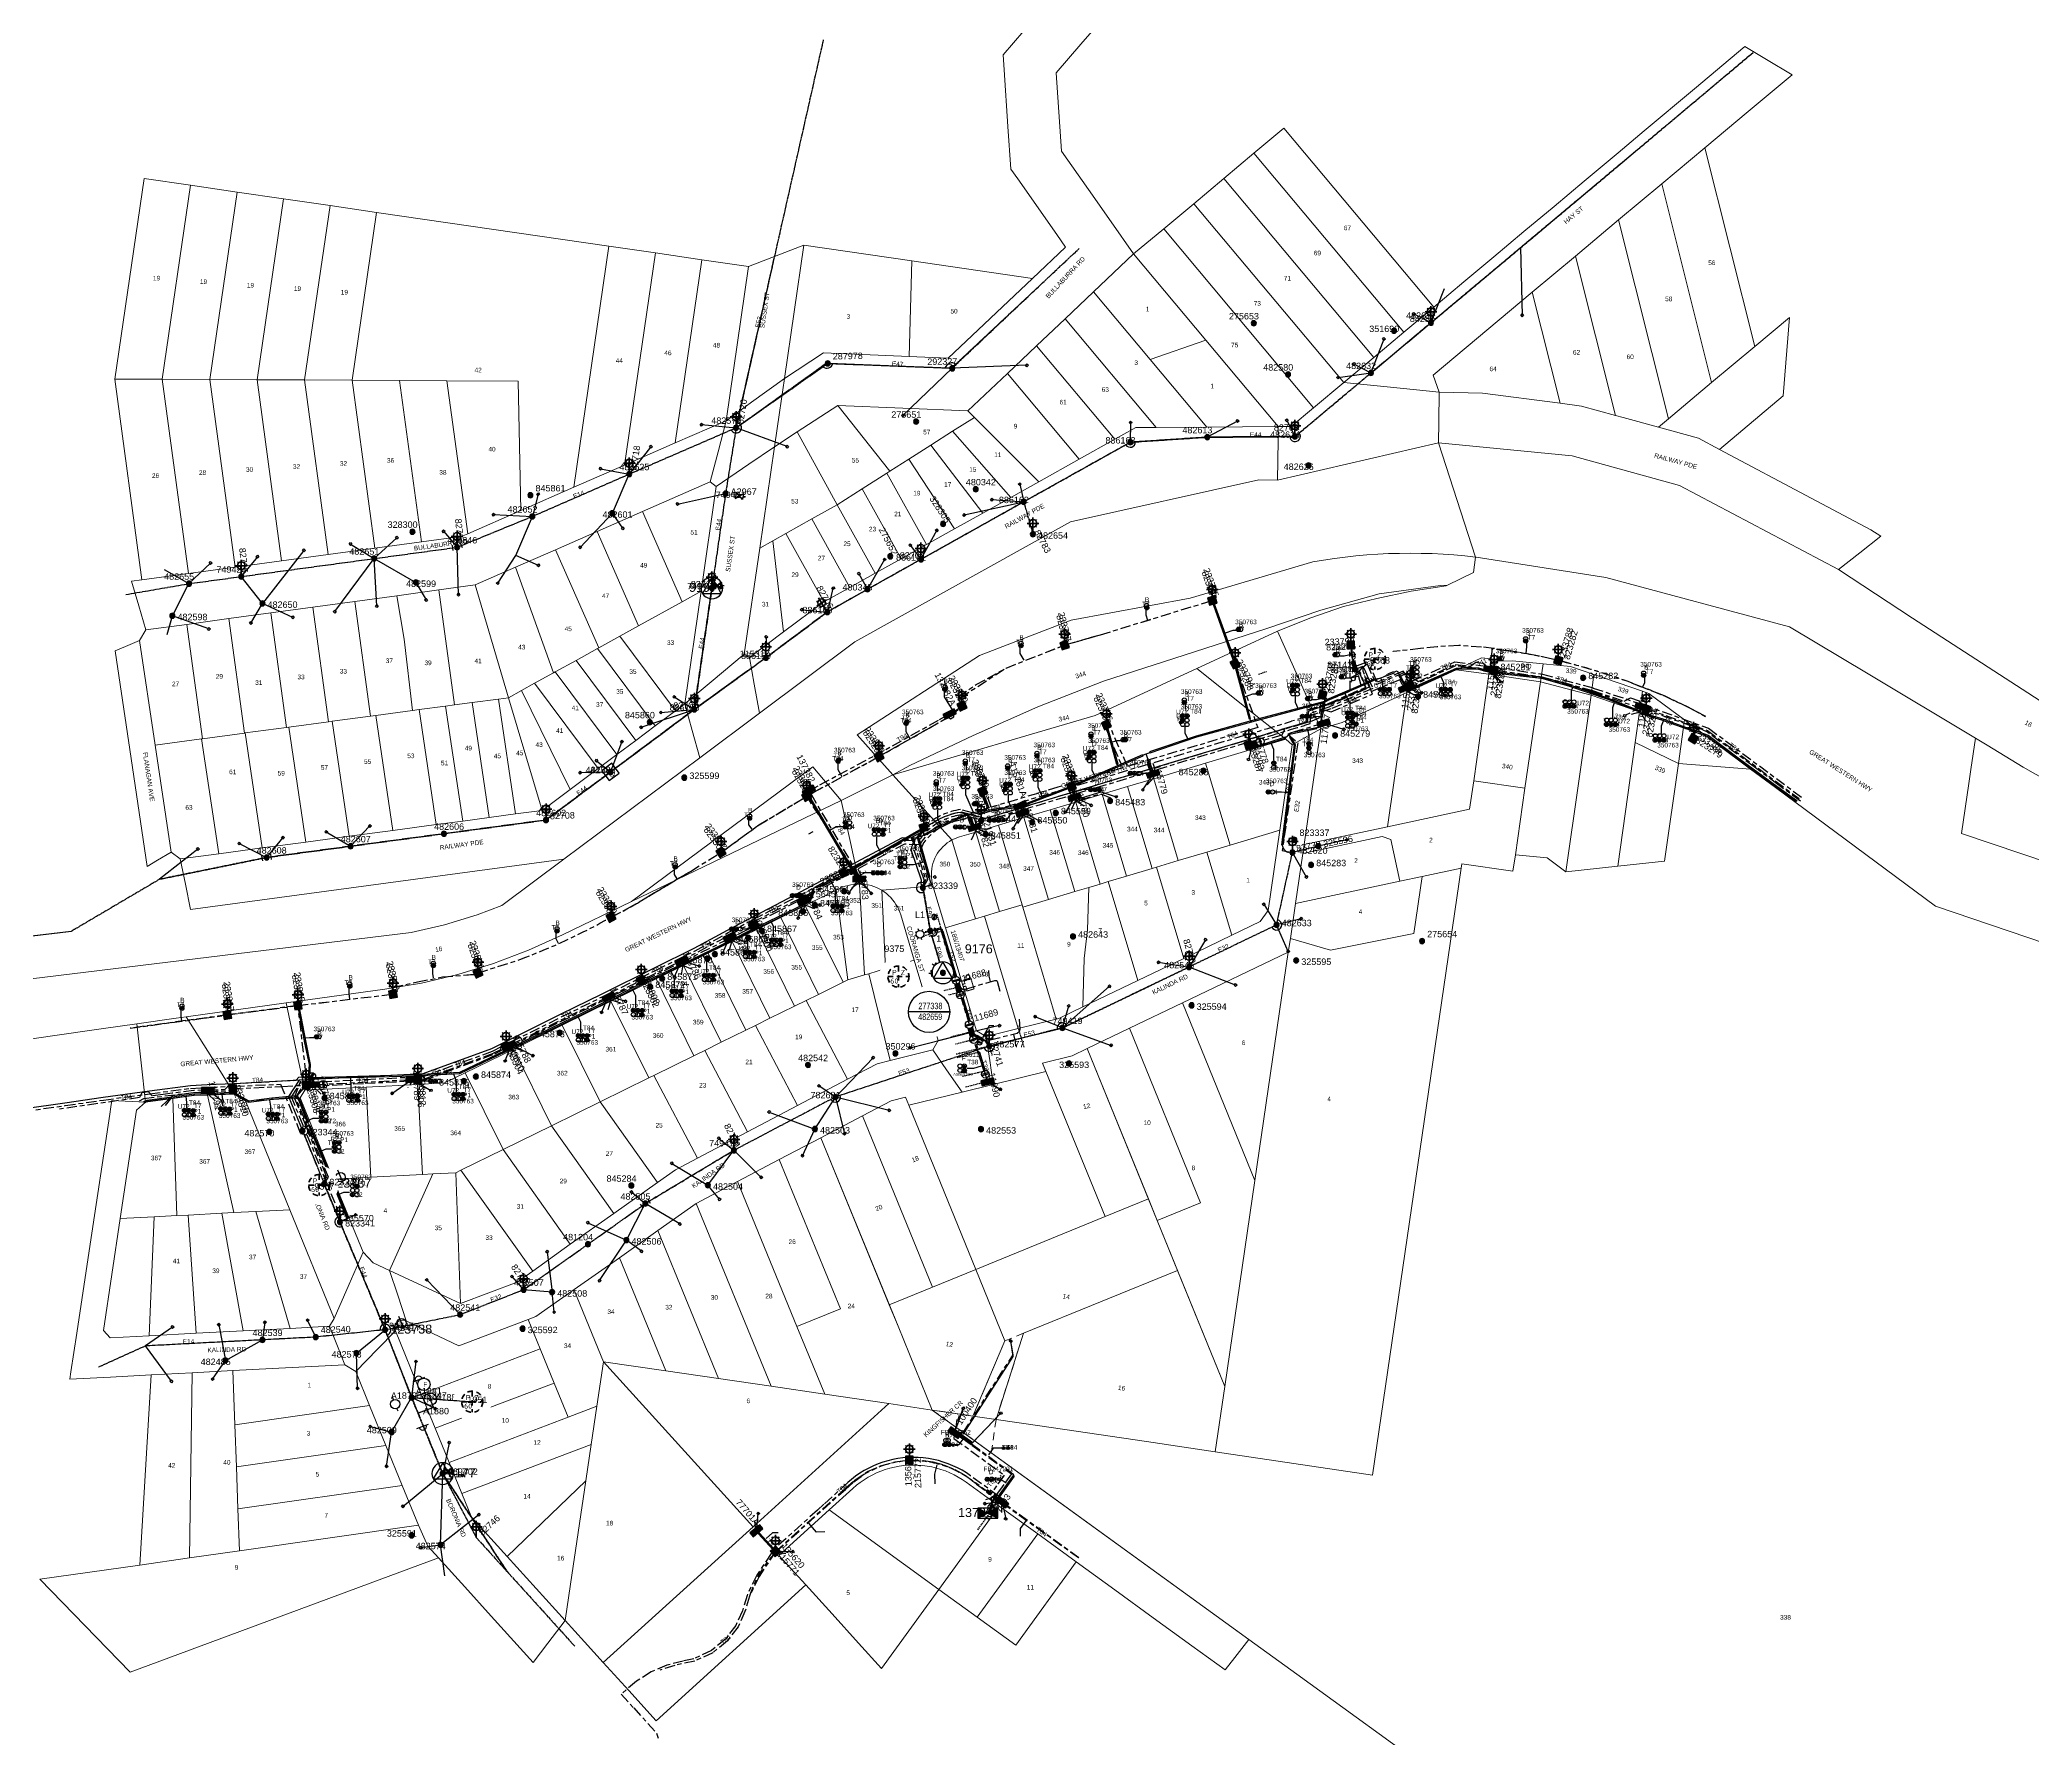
# Model space of a CAD drawing. Header units: metres. Extents: x 259786 to 261372, y 6264838 to 6265913.
# Drawn here: x 260185 to 260959, y 6265122 to 6265782 of the extents above; entities that cross this region are included whole.
import ezdxf
from ezdxf.enums import TextEntityAlignment as Align

# ---------------------------------------------------------------- set-up
doc = ezdxf.new("R2010")
doc.units = ezdxf.units.M
for name, pattern in [('Cable Exist OH', [1, 1, 0]), ('Cable Exist UG', [8.2, 4, -1.2, 1.8, -1.2]), ('Dash', [5, 3, -2]), ('DASHED', [0.75, 0.5, -0.25]), ('HIDDEN', [0.375, 0.25, -0.125]), ('HIDDEN2', [0.1875, 0.125, -0.0625])]:
    doc.linetypes.add(name, pattern=pattern)
doc.layers.get('0').update_dxf_attribs({"color": 6})
for name, color, linetype, lineweight in [('Cadastre Buildings_SP_EXT', 9, 'Continuous', 5), ('Cadastre Easements_SP_EXT', 9, 'Continuous', 5), ('Cadastre Land Parcels_SP_EXT', 9, 'Continuous', 5), ('Cadastre Other Property_SP_EXT', 9, 'HIDDEN', 5), ('Cadastre Road Names_SP_HV_LV_SL_EXT', 9, 'Continuous', 5), ('Cadastre Roads_SP_EXT', 9, 'Continuous', 5)]:
    doc.layers.add(name, color=color, linetype=linetype, lineweight=lineweight)
for name, color, linetype in [('Duct_SP_EXT', 7, 'Continuous'), ('Equip_HV_EXT', 7, 'Continuous'), ('Equip_LV_EXT', 7, 'Continuous'), ('Equip_SL_EXT', 7, 'Continuous'), ('Equip_SL_NEW', 2, 'Continuous'), ('Equip_SP_HV_EXT', 7, 'Continuous'), ('Equip_SP_LV_EXT', 7, 'Continuous'), ('Equip_SP_SL_EXT', 7, 'Continuous'), ('Equip_SP_SL_NEW', 2, 'Continuous'), ('Mains_HV_EXT', 7, 'Continuous'), ('Mains_LV_EXT', 7, 'Continuous'), ('Mains_LV_SL_EXT', 7, 'Continuous'), ('Mains_SL_EXT', 7, 'Continuous'), ('Mains_SL_NEW', 2, 'Continuous'), ('Mains_SL_NEW_UGOH', 2, 'Continuous'), ('NOTES_SL_EXT', 7, 'Continuous'), ('OH_Details_SP_MISC', 7, 'Continuous'), ('Services_SP_EXT', 7, 'Continuous'), ('Sub_SP_EXT', 7, 'Continuous'), ('Sub_SP_TR_HV_LV_EXT', 7, 'Continuous'), ('SupportsOH_SP_TR_HV_LV_SL_EXT', 7, 'Continuous'), ('SupportsUG_SP_LV_EXT', 7, 'Continuous'), ('SupportsUG_SP_LV_SL_EXT', 7, 'Continuous'), ('Trench_SP_EXT', 7, 'Continuous')]:
    doc.layers.add(name, color=color, linetype=linetype)
doc.layers.add('UNKNOWN_FEATURES', color=1, linetype='DASHED', plot=False)
doc.styles.add('COLUMN_LABEL', font='arial.ttf')
doc.styles.add('HVSW_LABEL', font='arial.ttf')
doc.styles.add('iecARIAL', font='arial.ttf', dxfattribs={"height": 2})
doc.styles.add('iecISOCP', font='isocp.shx')
doc.styles.add('iecNAME', font='times.ttf')
doc.styles.add('IESYMBOL1', font='isocp.shx')
doc.styles.add('POLE_LABEL', font='arial.ttf')
doc.styles.add('SL_LABEL', font='arial.ttf')
doc.styles.add('SLCP_LABEL', font='arial.ttf', dxfattribs={"height": 3.5})
doc.styles.get("Standard").update_dxf_attribs({"font": 'arial.ttf'})
doc.styles.add('SWITCH_LABEL', font='arial.ttf', dxfattribs={"height": 2.5})
doc.linetypes.add('Cable E UG', pattern='A,6,-0.5,["E",Standard,S=1.7,R=0,X=0.5,Y=-1],-2.9', length=9.4)

# ---------------------------------------------------------------- blocks, each defined once
blk = doc.blocks.new('SUB_POLE_EXT')
blk.add_wipeout([(0, 4.22), (0.42, 4.2), (0.83, 4.14), (1.21, 4.05), (1.62, 3.9), (1.99, 3.72), (2.35, 3.51), (2.68, 3.26), (2.99, 2.99), (3.28, 2.66), (3.52, 2.34), (3.76, 1.92), (3.9, 1.62), (4.04, 1.23), (4.18, 0.63), (4.22, 0), (4.18, -0.61), (4.06, -1.15), (3.9, -1.62), (3.58, -2.24), (3.22, -2.73), (2.97, -3.01), (2.68, -3.26), (2.36, -3.5), (2, -3.72), (1.64, -3.89), (1.25, -4.03), (0.82, -4.14), (0.42, -4.2), (0, -4.22), (-0.41, -4.2), (-0.8, -4.15), (-1.21, -4.05), (-1.62, -3.9), (-1.99, -3.73), (-2.35, -3.51), (-2.68, -3.26), (-2.96, -3.02), (-3.23, -2.72), (-3.51, -2.35), (-3.71, -2.01), (-3.91, -1.6), (-4.05, -1.21), (-4.16, -0.76), (-4.22, -0.14), (-4.21, 0.39), (-4.14, 0.83), (-4.03, 1.27), (-3.9, 1.63), (-3.71, 2.02), (-3.5, 2.37), (-3.28, 2.67), (-2.99, 2.99), (-2.68, 3.27), (-2.33, 3.52), (-1.98, 3.73), (-1.63, 3.9), (-1.2, 4.05), (-0.78, 4.15), (-0.4, 4.21)])
blk.add_line((2.16, 0.48), (2.16, 0.48, 0))
blk.add_lwpolyline([(-4.22, 0, 1), (4.22, 0, 1)], format="xyb", close=True)
blk.add_lwpolyline([(2.14, 0.52), (0, 4.22), (-3.66, -2.11), (3.66, -2.11)], close=True)
for tag, height, flags, p in [('STREET_CODE', 0.2, 9, (1.5, 0)), ('ASSET_NUM', 3.5, 8, (2, 2)), ('CONSTRUCTED_VOLTAGE', 0.2, 9, (1.5, -0.2)), ('OPERATING_VOLTAGE', 0.2, 9, (1.5, -0.6)), ('OPERATED_BY', 0.2, 9, (1.5, -0.8)), ('ORIENTATION', 0.2, 9, (1.5, -1.2)), ('OWNED_BY', 0.2, 9, (1.5, -1.4)), ('SECONDARY_VOLTAGE', 0.2, 9, (1.5, -1.6)), ('STATE', 0.2, 9, (1.5, -1.8)), ('SUBSTATION_TYPE', 0.2, 9, (1.5, -2)), ('STREETNAME', 0.2, 9, (1.5, -2.8)), ('SUBURB', 0.2, 9, (1.5, -3)), ('Z', 0.2, 1, (1.5, -3.4)), ('NO_PHASES', 0.2, 9, (1.5, -0.4)), ('MAINTAINED_BY', 0.2, 9, (1.5, -1)), ('USAGE', 0.2, 9, (1.5, -2.2)), ('LEGEND', 0.2, 9, (1.5, -2.4)), ('LOCATION', 0.2, 9, (1.5, -2.6)), ('NOTES', 0.2, 9, (1.5, -3.2))]:
    blk.add_attdef(tag, text='', height=height, dxfattribs=dict(flags=flags)).set_placement(p, align=Align.MIDDLE_LEFT)
blk = doc.blocks.new('SUB_PADMOUNT_EXT')
for points in [[(0, 0), (-3.84, 1.92), (-3.84, -1.92)], [(0, 0), (3.84, 1.92), (3.84, -1.92)]]:
    blk.add_hatch(color=256).paths.add_polyline_path(points)
for p, q in [((3.84, 1.92), (-3.84, -1.92)), ((-3.84, 1.92), (3.84, -1.92))]:
    blk.add_line(p, q)
blk.add_lwpolyline([(-3.84, -1.92), (3.84, -1.92), (3.84, 1.92), (-3.84, 1.92)], close=True)
for tag, height, flags, p in [('STREET_CODE', 0.2, 9, (1.5, 0)), ('ASSET_NUM', 3.5, 8, (2, 2)), ('CONSTRUCTED_VOLTAGE', 0.2, 9, (1.5, -0.2)), ('OPERATING_VOLTAGE', 0.2, 9, (1.5, -0.6)), ('ORIENTATION', 0.2, 9, (1.5, -0.8)), ('OWNED_BY', 0.2, 9, (1.5, -1)), ('OPERATED_BY', 0.2, 9, (1.5, -1.2)), ('SECONDARY_VOLTAGE', 0.2, 9, (1.5, -1.6)), ('STATE', 0.2, 9, (1.5, -1.8)), ('SUBSTATION_TYPE', 0.2, 9, (1.5, -2.2)), ('STREETNAME', 0.2, 9, (1.5, -3)), ('SUBURB', 0.2, 9, (1.5, -3.2)), ('Z', 0.2, 1, (1.5, -3.6)), ('NO_PHASES', 0.2, 9, (1.5, -0.4)), ('MAINTAINED_BY', 0.2, 9, (1.5, -1.4)), ('PARENT', 0.2, 9, (1.5, -2)), ('USAGE', 0.2, 9, (1.5, -2.4)), ('LEGEND', 0.2, 9, (1.5, -2.6)), ('LOCATION', 0.2, 9, (1.5, -2.8)), ('NOTES', 0.2, 9, (1.5, -3.4))]:
    blk.add_attdef(tag, text='', height=height, dxfattribs=dict(flags=flags)).set_placement(p, align=Align.MIDDLE_LEFT)
blk = doc.blocks.new('COLUMN_EXT')
blk.add_hatch(color=256).paths.add_polyline_path([(-1.49, 1.48), (-1.49, -1.49), (1.48, -1.49), (1.48, 1.48)])
blk.add_lwpolyline([(-1.49, -1.49), (1.48, -1.49), (1.48, 1.48), (-1.49, 1.48)], close=True)
for tag, height, style, flags, p in [('STRUCTURE_PLANT_NUMBER', 0.2, 'POLE_LABEL', 9, (1.81, 0.03)), ('ASSET_NUM', 2.5, 'COLUMN_LABEL', 8, (2, 2)), ('STREET_CODE', 0.2, 'COLUMN_LABEL', 9, (1.81, -0.2))]:
    blk.add_attdef(tag, text='', height=height, dxfattribs=dict(style=style, flags=flags)).set_placement(p, align=Align.MIDDLE_LEFT)
at = {"flags": 1}
blk.add_attdef('Z', (1.81, -2.35), '', height=0.2, dxfattribs=at)
at = {"flags": 9}
for tag, p in [('COLUMN_TYPE', (1.81, -0.4)), ('OWNED_BY', (1.81, -0.6)), ('STATE', (1.81, -0.8)), ('USAGE', (1.81, -1)), ('STREETNAME', (1.81, -1.6)), ('SUBURB', (1.81, -1.8)), ('LEGEND', (1.81, -1.2)), ('LOCATION', (1.81, -1.4)), ('NOTES', (1.81, -2))]:
    blk.add_attdef(tag, text='', height=0.2, dxfattribs=at).set_placement(p, align=Align.MIDDLE_LEFT)
blk = doc.blocks.new('PILLAR_EXT')
blk.add_hatch(color=256).paths.add_polyline_path([(-2.475, 0.99), (-2.475, -0.99), (2.475, -0.99), (2.475, 0.99)])
blk.add_lwpolyline([(-2.475, -0.99), (2.475, -0.99), (2.475, 0.99), (-2.475, 0.99)], close=True)
for tag, p, flags in [('OWNED_BY', (0, -0.2), 9), ('STATE', (0, -0.4), 9), ('SUPPORT_TYPE', (0, -0.6), 9), ('STREETNAME', (0, -1.8), 9), ('SUBURB', (0, -2), 1), ('USAGE', (0, -0.8), 9), ('LEGEND', (0, -1), 9), ('LOCATION', (0, -1.2), 9), ('NOTES', (0, -1.4), 9), ('PARENT', (0, -1.6), 9)]:
    blk.add_attdef(tag, p, '', height=0.2, dxfattribs=dict(flags=flags))
at = {"style": 'iecARIAL', "flags": 8}
blk.add_attdef('ASSET_NUM', (1.5, 3.5), '', height=2.5, dxfattribs=at)
blk = doc.blocks.new('DUCT_EXT')
blk.add_circle((0, 0.8), 0.8)
at = {"flags": 1}
blk.add_attdef('Z', (0, 0), '', height=0.2, dxfattribs=at)
at = {"flags": 9}
for tag, p in [('DUCT_CODE', (0, 0)), ('XSECT_TYPE', (0, -0.2)), ('STATE', (0, -0.6)), ('FB_REFERENCE', (0, -0.4)), ('NOTES', (0, -0.8))]:
    blk.add_attdef(tag, text='', height=0.2, dxfattribs=at).set_placement(p, align=Align.MIDDLE_LEFT)
blk = doc.blocks.new('LV_OH_LINKS_CLOSED_EXT')
for p, q in [((-0.17, 4.97), (-0.17, 3)), ((0.17, 4.97), (0.17, 3))]:
    blk.add_line(p, q)
blk.add_lwpolyline([(0, 2.99, 1), (0, 4.98, 1)], format="xyb", close=True)
at = {"flags": 9}
for tag, p in [('ACTUAL_STATUS', (0, 0)), ('CONSTRUCTED_VOLTAGE', (0, -0.2)), ('OPERATING_VOLTAGE', (0, -0.6)), ('ORIENTATION', (0, -0.8)), ('OWNED_BY', (0, -1)), ('STATE', (0, -1.2)), ('SWITCH_TYPE', (0, -1.4)), ('NO_PHASES', (0, -0.4)), ('USAGE', (0, -1.6)), ('NOTES', (0, -1.8))]:
    blk.add_attdef(tag, text='', height=0.2, dxfattribs=at).set_placement(p, align=Align.MIDDLE_LEFT)
at = {"flags": 1}
blk.add_attdef('Z', (0, 0), '', height=0.2, dxfattribs=at)
blk = doc.blocks.new('*U225')
for p, q in [((6.53, 0.93), (4.57, 0.7)), ((6.56, 0.6), (4.61, 0.37))]:
    blk.add_line(p, q)
blk.add_lwpolyline([(4.58, 0.54, 1), (6.56, 0.77, 1)], format="xyb", close=True)
at = {"flags": 9}
for tag, p in [('ACTUAL_STATUS', (0, 0)), ('CONSTRUCTED_VOLTAGE', (0, -0.2)), ('OPERATING_VOLTAGE', (0, -0.6)), ('ORIENTATION', (0, -0.8)), ('OWNED_BY', (0, -1)), ('STATE', (0, -1.2)), ('SWITCH_TYPE', (0, -1.4)), ('NO_PHASES', (0, -0.4)), ('USAGE', (0, -1.6)), ('NOTES', (0, -1.8))]:
    blk.add_attdef(tag, text='', height=0.2, dxfattribs=at).set_placement(p, align=Align.MIDDLE_LEFT)
at = {"flags": 1}
blk.add_attdef('Z', (0, 0), '', height=0.2, dxfattribs=at)
blk = doc.blocks.new('LV_OH_LINKS_DISTFUSE_EXT')
for p, q in [((0, 0), (0.96, 0)), ((3.84, 0), (4.8, 0))]:
    blk.add_line(p, q)
blk.add_lwpolyline([(3.84, -1.2), (3.84, 1.2), (0.96, -1.2), (0.96, 1.2)], close=True)
at = {"flags": 9}
for tag, p in [('ACTUAL_STATUS', (0, 0)), ('CONSTRUCTED_VOLTAGE', (0, -0.2)), ('OPERATING_VOLTAGE', (0, -0.6)), ('ORIENTATION', (0, -0.8)), ('OWNED_BY', (0, -1)), ('STATE', (0, -1.2)), ('SWITCH_TYPE', (0, -1.4)), ('NO_PHASES', (0, -0.4)), ('USAGE', (0, -1.6)), ('NOTES', (0, -1.8))]:
    blk.add_attdef(tag, text='', height=0.2, dxfattribs=at).set_placement(p, align=Align.MIDDLE_LEFT)
at = {"flags": 1}
blk.add_attdef('Z', (0, 0), '', height=0.2, dxfattribs=at)
blk = doc.blocks.new('SL_LANTERN_EXT')
at = {"lineweight": 40}
for p, q in [((-2.25, 4.22), (2.25, 4.22)), ((-1.46, 5.68), (-1.06, 5.28)), ((-1.46, 2.76), (-1.06, 3.16)), ((0, 1.97), (0, 6.47)), ((0, 0), (0, 2.72)), ((1.46, 5.68), (1.06, 5.28)), ((1.46, 2.76), (1.06, 3.16))]:
    blk.add_line(p, q, dxfattribs=at)
blk.add_circle((0, 4.22), 1.5, dxfattribs=at)
at = {"style": 'iecARIAL', "flags": 8}
blk.add_attdef('ASSET_NUM', (1.5, 1.5), '', height=2.5, dxfattribs=at)
for tag, p, height, flags in [('OPERATING_VOLTAGE', (0.98, -1.65), 0.2, 9), ('ORIENTATION', (0.98, -1.85), 0.2, 9), ('OWNED_BY', (0.98, -2.05), 0.2, 9), ('STATE', (0.98, -2.25), 0.2, 9), ('CONSTRUCTED_VOLTAGE', (0.98, -0.65), 0.2, 9), ('CONTROL_TYPE', (0.98, -0.85), 0.2, 9), ('LANTERN_PURPOSE', (0.98, -1.05), 0.2, 9), ('LANTERN_TYPE', (0.98, -1.25), 0.2, 9), ('NO_PHASES', (0.98, -1.45), 0.2, 9), ('USAGE', (0.98, -2.45), 0.2, 9), ('CEXIST', (0.98, -2.65), 0.2, 9), ('CNEW', (0.98, -2.85), 0.2, 9), ('CNUMBER', (0.98, -3.05), 0.2, 9), ('CREMOVE', (0.98, -3.25), 0.2, 9), ('CREPLACE', (0.98, -3.45), 0.2, 9), ('LKINGHEIGHT', (0.98, -3.65), 0.2, 9), ('LBRACKET', (0.98, -3.85), 0.2, 9), ('LBRACKETVOCAB', (0.98, -4.05), 0.2, 9), ('LCATEGORY', (0.98, -4.25), 0.2, 9), ('LCHARGE1', (0.98, -4.45), 0.2, 9), ('LCHARGE1PERCENT', (0.98, -4.65), 0.2, 9), ('LCHARGE2', (0.98, -4.85), 0.2, 9), ('LCHARGE2PERCENT', (0.98, -5.05), 0.2, 9), ('LCHARGE3', (0.98, -5.25), 0.2, 9), ('LCHARGE3PERCENT', (0.98, -5.45), 0.2, 9), ('LEXIST', (0.98, -5.65), 0.2, 9), ('LLAMP', (0.98, -5.85), 0.2, 9), ('LLAMPVOCAB', (0.98, -6.05), 0.2, 9), ('LMAST', (0.98, -6.25), 0.2, 9), ('LMASTVOCAB', (0.98, -6.45), 0.2, 9), ('LNEW', (0.98, -6.65), 0.2, 9), ('LANTNUMBER', (0.98, -6.85), 0.2, 9), ('LOUTREACH', (0.98, -7.25), 0.2, 9), ('LOUTREACHVOCAB', (0.98, -7.45), 0.2, 9), ('LRATECODE', (0.98, -7.65), 0.2, 9), ('LREMOVE', (0.98, -7.85), 0.2, 9), ('LNUMBER', (2.18, -3.25), 2.5, 8), ('STREETNAME', (0.98, -9.25), 0.2, 9), ('SUBURB', (0.98, -9.45), 0.2, 1), ('LREPLACE', (0.98, -8.05), 0.2, 9), ('LTYPE', (0.98, -8.25), 0.2, 9), ('LTYPEVOCAB', (0.98, -8.45), 0.2, 9), ('LEGEND', (0.98, -8.65), 0.2, 9), ('LOCATION', (0.98, -8.85), 0.2, 9), ('NOTES', (0.98, -9.05), 0.2, 9)]:
    blk.add_attdef(tag, p, '', height=height, dxfattribs=dict(flags=flags))
blk = doc.blocks.new('CCP_EXT')
blk.add_wipeout([(0, 0.57), (0.57, 0), (0, -0.57), (-0.57, 0)])
blk.add_lwpolyline([(-0.57, 0), (0, 0.57), (0.57, 0), (0, -0.57), (-0.57, 0)])
at = {"flags": 1}
blk.add_attdef('Z', (0, 0), '', height=0.2, dxfattribs=at)
at = {"flags": 9}
for tag, p in [('CCP_TYPE', (0, 0)), ('CONSTRUCTED_VOLTAGE', (0, -0.2)), ('OPERATING_VOLTAGE', (0, -0.6)), ('ORIENTATION', (0, -0.8)), ('OWNED_BY', (0, -1)), ('STATE', (0, -1.8)), ('NO_PHASES', (0, -0.4)), ('USAGE', (0, -1.2)), ('LEGEND', (0, -1.4)), ('LIFE_SUPPORT', (0, -1.6)), ('NOTES', (0, -2))]:
    blk.add_attdef(tag, text='', height=0.2, dxfattribs=at).set_placement(p, align=Align.MIDDLE_LEFT)
blk = doc.blocks.new('AUTO_RECLOSER_EXT')
blk.add_wipeout([(0, 2.43), (-0.3, 2.41), (-0.6, 2.35), (-0.89, 2.26), (-1.17, 2.13), (-1.42, 1.96), (-1.66, 1.77), (-1.87, 1.55), (-2.05, 1.3), (-2.19, 1.04), (-2.31, 0.75), (-2.38, 0.46), (-2.42, 0.16), (-2.42, -0.15), (-2.38, -0.45), (-2.31, -0.75), (-2.2, -1.03), (-2.05, -1.3), (-1.87, -1.54), (-1.66, -1.77), (-1.43, -1.96), (-1.17, -2.12), (-0.9, -2.25), (-0.61, -2.35), (-0.31, -2.41), (0, -2.43), (0.3, -2.41), (0.6, -2.35), (0.89, -2.26), (1.17, -2.13), (1.42, -1.96), (1.66, -1.77), (1.87, -1.55), (2.05, -1.3), (2.19, -1.04), (2.31, -0.75), (2.38, -0.46), (2.42, -0.16), (2.42, 0.15), (2.38, 0.45), (2.31, 0.75), (2.2, 1.03), (2.05, 1.3), (1.87, 1.54), (1.66, 1.77), (1.43, 1.96), (1.17, 2.12), (0.9, 2.25), (0.61, 2.35), (0.31, 2.41)])
blk.add_circle((0, 0), 2.43)
at = {"insert": (0, 0), "char_height": 2, "width": 3.6298, "attachment_point": 5}
blk.add_mtext('{\\Fisocp|c0;AR}', dxfattribs=at)
at = {"flags": 1}
blk.add_attdef('Z', (0, 0), '', height=0.2, dxfattribs=at)
at = {"style": 'SWITCH_LABEL'}
for tag, height, flags, p in [('ASSET_NUM', 2.5, 8, (2, 2)), ('STREET_CODE', 0.2, 9, (0, -0.2))]:
    blk.add_attdef(tag, text='', height=height, dxfattribs=dict(at, flags=flags)).set_placement(p, align=Align.MIDDLE_LEFT)
at = {"flags": 9}
for tag, p in [('CONSTRUCTED_VOLTAGE', (0, -0.4)), ('OPERATING_VOLTAGE', (0, -0.8)), ('ORIENTATION', (0, -1)), ('OWNED_BY', (0, -1.2)), ('STATE', (0, -1.4)), ('STREETNAME', (0, -2.2)), ('SUBURB', (0, -2.4)), ('NO_PHASES', (0, -0.6)), ('USAGE', (0, -1.6)), ('LEGEND', (0, -1.8)), ('LOCATION', (0, -2)), ('NOTES', (0, -2.6))]:
    blk.add_attdef(tag, text='', height=0.2, dxfattribs=at).set_placement(p, align=Align.MIDDLE_LEFT)
blk = doc.blocks.new('POLE_EXT')
blk.add_hatch(color=256).paths.add_polyline_path([(-1, 0, 1), (1, 0, 1)])
blk.add_lwpolyline([(-1, 0, 1), (1, 0, 1)], format="xyb", close=True)
for tag, height, flags, p in [('pNumber', 2.5, 8, (-17.84, 2.07)), ('OWNED_BY', 0.2, 9, (1.35, -0.4)), ('SPECIAL_USE', 0.2, 9, (1.35, -0.8)), ('STATE', 0.2, 9, (1.35, -1)), ('cLV', 0.2, 9, (1.35, -1.4)), ('hDepth', 0.2, 9, (1.35, -1.6)), ('hDia', 0.2, 9, (1.35, -1.8)), ('cHV', 0.2, 9, (1.35, -2)), ('cLinedev', 0.2, 9, (1.35, -3.4)), ('pExisting', 0.2, 9, (1.35, -3.8)), ('pFooting', 0.2, 9, (1.35, -4.4)), ('pNew', 0.2, 9, (1.35, -4.6)), ('pRelocate', 0.2, 9, (1.35, -5)), ('pRemove', 0.2, 9, (1.35, -5.2)), ('pReplace', 0.2, 9, (1.35, -5.4)), ('pStay', 0.2, 9, (1.35, -5.6)), ('pType', 0.2, 9, (1.35, -5.8)), ('cspan', 0.2, 9, (1.35, -6)), ('STREETNAME', 0.2, 9, (1.35, -6.2)), ('SUBURB', 0.2, 9, (1.35, -6.4)), ('OPERATED_BY', 0.2, 9, (1.36, -7.01)), ('PARENT', 0.2, 9, (1.35, -0.6)), ('USAGE', 0.2, 9, (1.35, -1.2)), ('LBRACKET', 0.2, 9, (1.35, -2.2)), ('LExisting', 0.2, 9, (1.35, -2.4)), ('LANTNUMBER', 0.2, 9, (1.35, -2.6)), ('LOther', 0.2, 9, (1.35, -2.8)), ('LRemove', 0.2, 9, (1.35, -3)), ('LEGEND', 0.2, 9, (1.35, -3.2)), ('LOCATION', 0.2, 9, (1.35, -3.6)), ('PFNUMBER', 0.2, 9, (1.35, -4)), ('NEWPFNUMBER', 0.2, 9, (1.35, -4.2)), ('NOTES', 0.2, 9, (1.35, -6.6)), ('MAINTAINED_BY', 0.2, 9, (1.36, -6.81))]:
    blk.add_attdef(tag, text='', height=height, dxfattribs=dict(flags=flags)).set_placement(p, align=Align.MIDDLE_LEFT)
at = {"style": 'POLE_LABEL'}
for tag, height, flags, p in [('STRUCTURE_PLANT_NUMBER', 0.2, 9, (1.35, 0.03)), ('ASSET_NUM', 2.5, 8, (2, 2)), ('STREET_CODE', 0.2, 9, (1.35, -0.2))]:
    blk.add_attdef(tag, text='', height=height, dxfattribs=dict(at, flags=flags)).set_placement(p, align=Align.MIDDLE_LEFT)
at = {"flags": 1}
blk.add_attdef('Z', (1.35, -7.33), '', height=0.2, dxfattribs=at)
blk = doc.blocks.new('LV_STJ_EXT')
h = blk.add_hatch(color=256)
edge = h.paths.add_edge_path()
edge.add_ellipse((-0.59, 0.13), major_axis=(0.226, 0.226), ratio=1, start_angle=44.99996, end_angle=135)
edge.add_line((-0.91, 0.13), (-0.91, -0.13))
edge.add_ellipse((-0.59, -0.13), major_axis=(0.226, 0.226), ratio=1, start_angle=134.99996, end_angle=225)
edge.add_line((-0.59, -0.45), (0.59, -0.45))
edge.add_ellipse((0.59, -0.13), major_axis=(-0.226, 0.226), ratio=1, start_angle=134.99996, end_angle=225)
edge.add_line((0.91, -0.13), (0.91, 0.13))
edge.add_ellipse((0.59, 0.13), major_axis=(-0.226, 0.226), ratio=1, start_angle=224.99996, end_angle=315)
edge.add_line((0.59, 0.45), (-0.59, 0.45))
blk.add_lwpolyline([(-0.91, 0.13), (-0.91, -0.13, 0.414214), (-0.59, -0.45), (0.59, -0.45, 0.414214), (0.91, -0.13), (0.91, 0.13, 0.414214), (0.59, 0.45), (-0.59, 0.45, 0.414214)], format="xyb", close=True)
at = {"flags": 1}
blk.add_attdef('Z', (0, 0), '', height=0.2, dxfattribs=at)
at = {"flags": 9}
for tag, p in [('ORIENTATION', (0, 0)), ('USAGE', (0, -0.2)), ('LEGEND', (0, -0.4)), ('NOTES', (0, -0.6))]:
    blk.add_attdef(tag, text='', height=0.2, dxfattribs=at).set_placement(p, align=Align.MIDDLE_LEFT)
blk = doc.blocks.new('SL_STJ_EXT')
h = blk.add_hatch(color=256)
edge = h.paths.add_edge_path()
edge.add_ellipse((-0.59, 0.13), major_axis=(0.226, 0.226), ratio=1, start_angle=44.99996, end_angle=135)
edge.add_line((-0.91, 0.13), (-0.91, -0.13))
edge.add_ellipse((-0.59, -0.13), major_axis=(0.226, 0.226), ratio=1, start_angle=134.99996, end_angle=225)
edge.add_line((-0.59, -0.45), (0.59, -0.45))
edge.add_ellipse((0.59, -0.13), major_axis=(-0.226, 0.226), ratio=1, start_angle=134.99996, end_angle=225)
edge.add_line((0.91, -0.13), (0.91, 0.13))
edge.add_ellipse((0.59, 0.13), major_axis=(-0.226, 0.226), ratio=1, start_angle=224.99996, end_angle=315)
edge.add_line((0.59, 0.45), (-0.59, 0.45))
blk.add_lwpolyline([(-0.91, 0.13), (-0.91, -0.13, 0.414214), (-0.59, -0.45), (0.59, -0.45, 0.414214), (0.91, -0.13), (0.91, 0.13, 0.414214), (0.59, 0.45), (-0.59, 0.45, 0.414214)], format="xyb", close=True)
at = {"flags": 1}
blk.add_attdef('Z', (0, 0), '', height=0.2, dxfattribs=at)
at = {"flags": 9}
for tag, p in [('ORIENTATION', (0, 0)), ('USAGE', (0, -0.2)), ('LEGEND', (0, -0.4)), ('NOTES', (0, -0.6))]:
    blk.add_attdef(tag, text='', height=0.2, dxfattribs=at).set_placement(p, align=Align.MIDDLE_LEFT)
blk = doc.blocks.new('WARNING_FEATURE_EXT')
h = blk.add_hatch(color=2)
h.dxf.hatch_style = 1
h.paths.add_polyline_path([(0, 1.99), (-0.99, 0), (1, 0)])
at = {"color": 18, "true_color": 0x000000}
blk.add_lwpolyline([(-0.99, 0), (0, 1.99), (1, 0)], close=True, dxfattribs=at)
at = {"color": 18, "true_color": 0x000000, "insert": (0, 0.87), "char_height": 1.5, "attachment_point": 5, "line_spacing_factor": 1.5, "style": 'iecNAME'}
blk.add_mtext_dynamic_manual_height_columns('!', width=1.5, gutter_width=4, heights=[0], dxfattribs=at)
at = {"color": 2, "flags": 1}
for tag, p in [('STATE', (1.19, 2.01)), ('HAZMAT_ID', (1.19, 0.72))]:
    blk.add_attdef(tag, p, '', height=0.8, dxfattribs=at)
at = {"color": 2}
blk.add_attdef('WARNING_TYPE', text='', height=1, dxfattribs=at).set_placement((-4.07, -1.22), (4.88, -1.22), align=Align.ALIGNED)
at = {"color": 2, "flags": 1}
blk.add_attdef('WARNING_DESC', text='', height=0.8, dxfattribs=at).set_placement((1.19, -0.56), align=Align.MIDDLE_CENTER)
blk = doc.blocks.new('LV_UG_LINKS_CLOSED_EXT')
blk.add_wipeout([(-1.06, 1.06), (-1.18, 0.92), (-1.29, 0.76), (-1.37, 0.59), (-1.43, 0.42), (-1.48, 0.23), (-1.49, 0.05), (-1.49, -0.14), (-1.46, -0.33), (-1.41, -0.51), (-1.33, -0.68), (-1.24, -0.84), (-1.12, -0.99), (-0.99, -1.12), (-0.84, -1.24), (-0.68, -1.33), (-0.51, -1.41), (-0.33, -1.46), (-0.14, -1.49), (0.05, -1.49), (0.23, -1.48), (0.42, -1.43), (0.59, -1.37), (0.76, -1.29), (0.92, -1.18), (1.06, -1.06), (1.18, -0.92), (1.29, -0.76), (1.37, -0.59), (1.43, -0.42), (1.48, -0.23), (1.49, -0.05), (1.49, 0.14), (1.46, 0.33), (1.41, 0.51), (1.33, 0.68), (1.24, 0.84), (1.12, 0.99), (0.99, 1.12), (0.84, 1.24), (0.68, 1.33), (0.51, 1.41), (0.33, 1.46), (0.14, 1.49), (-0.05, 1.49), (-0.23, 1.48), (-0.42, 1.43), (-0.59, 1.37), (-0.76, 1.29), (-0.92, 1.18)])
for p, q in [((-0.25, -1.48), (-0.25, 1.48)), ((0.25, -1.48), (0.25, 1.48))]:
    blk.add_line(p, q)
blk.add_circle((0, 0), 1.5)
at = {"flags": 9}
for tag, p in [('ACTUAL_STATUS', (0, 0)), ('CONSTRUCTED_VOLTAGE', (0, -0.2)), ('OPERATING_VOLTAGE', (0, -0.6)), ('ORIENTATION', (0, -0.8)), ('STATE', (0, -1)), ('SWITCH_TYPE', (0, -1.2)), ('NO_PHASES', (0, -0.4)), ('USAGE', (0, -1.4)), ('NOTES', (0, -1.6))]:
    blk.add_attdef(tag, text='', height=0.2, dxfattribs=at).set_placement(p, align=Align.MIDDLE_LEFT)
at = {"flags": 1}
blk.add_attdef('Z', (0, 0), '', height=0.2, dxfattribs=at)
blk = doc.blocks.new('LV_UG_DFUSE_CLOSED_EXT')
for points in [[(1, 0), (0, 0)], [(5.04, 0.73), (2.16, -0.72)], [(5.05, -0.71), (2.16, 0.72)], [(6.2, 0.01), (7.2, 0.01)]]:
    blk.add_lwpolyline(points)
for centre in [(1.8, 0), (5.4, 0.01)]:
    blk.add_circle(centre, 0.8)
at = {"flags": 9}
for tag, p in [('ACTUAL_STATUS', (0, 0)), ('CONSTRUCTED_VOLTAGE', (0, -0.2)), ('OPERATING_VOLTAGE', (0, -0.6)), ('ORIENTATION', (0, -0.8)), ('STATE', (0, -1)), ('SWITCH_TYPE', (0, -1.2)), ('NO_PHASES', (0, -0.4)), ('USAGE', (0, -1.4)), ('NOTES', (0, -1.6))]:
    blk.add_attdef(tag, text='', height=0.2, dxfattribs=at).set_placement(p, align=Align.MIDDLE_LEFT)
at = {"flags": 1}
blk.add_attdef('Z', (0, 0), '', height=0.2, dxfattribs=at)
blk = doc.blocks.new('LV_UG_LINKS_OPEN_EXT')
blk.add_wipeout([(-0.25, 1.47), (-0.43, 1.43), (-0.61, 1.36), (-0.77, 1.28), (-0.93, 1.17), (-1.07, 1.05), (-1.19, 0.9), (-1.29, 0.75), (-1.38, 0.58), (-1.44, 0.4), (-1.48, 0.22), (-1.49, 0.03), (-1.49, -0.16), (-1.45, -0.34), (-1.4, -0.52), (-1.32, -0.69), (-1.23, -0.85), (-1.11, -1), (-0.98, -1.13), (-0.83, -1.24), (-0.66, -1.34), (-0.49, -1.41), (-0.31, -1.46), (-0.13, -1.49), (0.06, -1.49), (0.25, -1.47), (0.43, -1.43), (0.61, -1.36), (0.77, -1.28), (0.93, -1.17), (1.07, -1.05), (1.19, -0.9), (1.29, -0.75), (1.38, -0.58), (1.44, -0.4), (1.48, -0.22), (1.49, -0.03), (1.49, 0.16), (1.45, 0.34), (1.4, 0.52), (1.32, 0.69), (1.23, 0.85), (1.11, 1), (0.98, 1.13), (0.83, 1.24), (0.66, 1.34), (0.49, 1.41), (0.31, 1.46), (0.13, 1.49), (-0.06, 1.49)])
for p, q in [((-0.25, 1.47), (-0.25, 2.22)), ((0.25, 1.47), (0.25, 2.22)), ((-0.25, -1.47), (-0.25, -2.22)), ((0.25, -1.47), (0.25, -2.22))]:
    blk.add_line(p, q)
blk.add_lwpolyline([(0, -1.49, 1), (0, 1.49, 1)], format="xyb", close=True)
at = {"flags": 9}
for tag, p in [('ACTUAL_STATUS', (0, 0)), ('CONSTRUCTED_VOLTAGE', (0, -0.2)), ('OPERATING_VOLTAGE', (0, -0.6)), ('ORIENTATION', (0, -0.8)), ('STATE', (0, -1)), ('SWITCH_TYPE', (0, -1.2)), ('NO_PHASES', (0, -0.4)), ('USAGE', (0, -1.4)), ('NOTES', (0, -1.6))]:
    blk.add_attdef(tag, text='', height=0.2, dxfattribs=at).set_placement(p, align=Align.MIDDLE_LEFT)
at = {"flags": 1}
blk.add_attdef('Z', (0, 0), '', height=0.2, dxfattribs=at)
blk = doc.blocks.new('LV_UG_DFUSE_OPEN_EXT')
for points in [[(1, 0), (0, 0)], [(6.2, 0.01), (7.2, 0.01)]]:
    blk.add_lwpolyline(points)
for centre in [(1.8, 0), (5.4, 0.01)]:
    blk.add_circle(centre, 0.8)
at = {"flags": 9}
for tag, p in [('ACTUAL_STATUS', (0, 0)), ('CONSTRUCTED_VOLTAGE', (0, -0.2)), ('OPERATING_VOLTAGE', (0, -0.6)), ('ORIENTATION', (0, -0.8)), ('STATE', (0, -1)), ('SWITCH_TYPE', (0, -1.2)), ('NO_PHASES', (0, -0.4)), ('USAGE', (0, -1.4)), ('NOTES', (0, -1.6))]:
    blk.add_attdef(tag, text='', height=0.2, dxfattribs=at).set_placement(p, align=Align.MIDDLE_LEFT)
at = {"flags": 1}
blk.add_attdef('Z', (0, 0), '', height=0.2, dxfattribs=at)
blk = doc.blocks.new('HV_ABS_CLOSED_EXT')
blk.add_line((-3, 6.87), (3, 6.87))
blk.add_circle((0, 6.87), 1.8)
at = {"flags": 1}
blk.add_attdef('Z', (0, 0), '', height=0.2, dxfattribs=at)
at = {"style": 'HVSW_LABEL'}
for tag, height, flags, p in [('ASSET_NUM', 3.5, 8, (2, 2)), ('STREET_CODE', 0.2, 9, (0, -0.2))]:
    blk.add_attdef(tag, text='', height=height, dxfattribs=dict(at, flags=flags)).set_placement(p, align=Align.MIDDLE_LEFT)
at = {"flags": 9}
for tag, p in [('ACTUAL_STATUS', (0, -0.4)), ('CONSTRUCTED_VOLTAGE', (0, -0.6)), ('OPERATING_VOLTAGE', (0, -1)), ('ORIENTATION', (0, -1.2)), ('OWNED_BY', (0, -1.4)), ('STATE', (0, -1.6)), ('SWITCH_TYPE', (0, -1.8)), ('STREETNAME', (0, -2.6)), ('SUBURB', (0, -2.8)), ('NO_PHASES', (0, -0.8)), ('USAGE', (0, -2)), ('LEGEND', (0, -2.2)), ('LOCATION', (0, -2.4)), ('NOTES', (0, -3))]:
    blk.add_attdef(tag, text='', height=0.2, dxfattribs=at).set_placement(p, align=Align.MIDDLE_LEFT)
blk = doc.blocks.new('HV_ABS_OPEN_EXT')
for p, q in [((-3, 6.87), (-1.8, 6.87)), ((1.8, 6.87), (3, 6.87))]:
    blk.add_line(p, q)
blk.add_circle((0, 6.87), 1.8)
for tag, height, flags, p in [('STREET_CODE', 0.2, 9, (1.5, 0)), ('ASSET_NUM', 2.5, 8, (2, 2)), ('ACTUAL_STATUS', 0.2, 9, (1.5, -0.2)), ('CONSTRUCTED_VOLTAGE', 0.2, 9, (1.5, -0.4)), ('OPERATING_VOLTAGE', 0.2, 9, (1.5, -0.8)), ('ORIENTATION', 0.2, 9, (1.5, -1)), ('OWNED_BY', 0.2, 9, (1.5, -1.2)), ('STATE', 0.2, 9, (1.5, -1.4)), ('SWITCH_TYPE', 0.2, 9, (1.5, -1.6)), ('STREETNAME', 0.2, 9, (1.5, -2.4)), ('SUBURB', 0.2, 9, (1.5, -2.6)), ('OPERATED_BY', 0.2, 9, (1.5, -3.2)), ('Z', 0.2, 1, (1.5, -3.6)), ('NO_PHASES', 0.2, 9, (1.5, -0.6)), ('USAGE', 0.2, 9, (1.5, -1.8)), ('LEGEND', 0.2, 9, (1.5, -2)), ('LOCATION', 0.2, 9, (1.5, -2.2)), ('NOTES', 0.2, 9, (1.5, -2.8)), ('MAINTAINED_BY', 0.2, 9, (1.5, -3)), ('LABEL_ALIGNMENT', 0.2, 9, (1.5, -3.4))]:
    blk.add_attdef(tag, text='', height=height, dxfattribs=dict(flags=flags)).set_placement(p, align=Align.MIDDLE_LEFT)
blk = doc.blocks.new('HV_USL_CLOSED_EXT')
blk.add_line((2.4, 5.5), (-2.4, 5.5))
blk.add_lwpolyline([(1.44, 5.5, 0.414214), (0, 6.94, 0.414214), (-1.44, 5.5)], format="xyb")
for tag, height, flags, p in [('STREET_CODE', 0.2, 9, (1.5, 0)), ('ASSET_NUM', 2.5, 8, (2, 2)), ('ACTUAL_STATUS', 0.2, 9, (1.5, -0.2)), ('CONSTRUCTED_VOLTAGE', 0.2, 9, (1.5, -0.4)), ('OPERATING_VOLTAGE', 0.2, 9, (1.5, -0.8)), ('ORIENTATION', 0.2, 9, (1.5, -1)), ('OWNED_BY', 0.2, 9, (1.5, -1.2)), ('OPERATED_BY', 0.2, 9, (1.5, -1.4)), ('STATE', 0.2, 9, (1.5, -1.8)), ('SWITCH_TYPE', 0.2, 9, (1.5, -2)), ('STREETNAME', 0.2, 9, (1.5, -2.8)), ('SUBURB', 0.2, 9, (1.5, -3)), ('Z', 0.2, 1, (1.5, -3.6)), ('NO_PHASES', 0.2, 9, (1.5, -0.6)), ('MAINTAINED_BY', 0.2, 9, (1.5, -1.6)), ('USAGE', 0.2, 9, (1.5, -2.2)), ('LEGEND', 0.2, 9, (1.5, -2.4)), ('LOCATION', 0.2, 9, (1.5, -2.6)), ('NOTES', 0.2, 9, (1.5, -3.2)), ('LABEL_ALIGNMENT', 0.2, 9, (1.5, -3.4))]:
    blk.add_attdef(tag, text='', height=height, dxfattribs=dict(flags=flags)).set_placement(p, align=Align.MIDDLE_LEFT)
blk = doc.blocks.new('HV_DOF_CLOSED_EXT')
for p, q in [((0, 7.9), (0, 6.94)), ((0, 4.06), (0, 3.1))]:
    blk.add_line(p, q)
blk.add_lwpolyline([(-1.2, 4.06), (1.2, 4.06), (-1.2, 6.94), (1.2, 6.94)], close=True)
for tag, height, flags, p in [('STREET_CODE', 0.2, 9, (1.5, 0)), ('ASSET_NUM', 2.5, 8, (2, 2)), ('ACTUAL_STATUS', 0.2, 9, (1.5, -0.2)), ('CONSTRUCTED_VOLTAGE', 0.2, 9, (1.5, -0.4)), ('OPERATING_VOLTAGE', 0.2, 9, (1.5, -0.8)), ('ORIENTATION', 0.2, 9, (1.5, -1)), ('OWNED_BY', 0.2, 9, (1.5, -1.2)), ('OPERATED_BY', 0.2, 9, (1.5, -1.4)), ('STATE', 0.2, 9, (1.5, -1.8)), ('SWITCH_TYPE', 0.2, 9, (1.5, -2)), ('STREETNAME', 0.2, 9, (1.5, -2.8)), ('SUBURB', 0.2, 9, (1.5, -3)), ('Z', 0.2, 1, (1.5, -3.6)), ('NO_PHASES', 0.2, 9, (1.5, -0.6)), ('MAINTAINED_BY', 0.2, 9, (1.5, -1.6)), ('USAGE', 0.2, 9, (1.5, -2.2)), ('LEGEND', 0.2, 9, (1.5, -2.4)), ('LOCATION', 0.2, 9, (1.5, -2.6)), ('NOTES', 0.2, 9, (1.5, -3.2)), ('LABEL_ALIGNMENT', 0.2, 9, (1.5, -3.4))]:
    blk.add_attdef(tag, text='', height=height, dxfattribs=dict(flags=flags)).set_placement(p, align=Align.MIDDLE_LEFT)
blk = doc.blocks.new('HV_LOAD_BREAK_EXT')
blk.add_lwpolyline([(-2.4, -2.4), (2.4, -2.4), (2.4, 2.4), (-2.4, 2.4)], close=True)
at = {"insert": (-1.1, 0.99), "char_height": 2, "width": 2.9628, "attachment_point": 1}
blk.add_mtext('{\\Fisocp|c0;LB}', dxfattribs=at)
for tag, height, flags, p in [('STREET_CODE', 0.2, 9, (1.5, 0)), ('ASSET_NUM', 2.5, 8, (2, 2)), ('ACTUAL_STATUS', 0.2, 9, (1.5, -0.2)), ('CONSTRUCTED_VOLTAGE', 0.2, 9, (1.5, -0.4)), ('OPERATING_VOLTAGE', 0.2, 9, (1.5, -0.8)), ('ORIENTATION', 0.2, 9, (1.5, -1)), ('OWNED_BY', 0.2, 9, (1.5, -1.2)), ('OPERATED_BY', 0.2, 9, (1.5, -1.4)), ('STATE', 0.2, 9, (1.5, -1.8)), ('SWITCH_TYPE', 0.2, 9, (1.5, -2)), ('STREETNAME', 0.2, 9, (1.5, -2.8)), ('SUBURB', 0.2, 9, (1.5, -3)), ('Z', 0.2, 1, (1.5, -3.6)), ('NO_PHASES', 0.2, 9, (1.5, -0.6)), ('MAINTAINED_BY', 0.2, 9, (1.5, -1.6)), ('USAGE', 0.2, 9, (1.5, -2.2)), ('LEGEND', 0.2, 9, (1.5, -2.4)), ('LOCATION', 0.2, 9, (1.5, -2.6)), ('NOTES', 0.2, 9, (1.5, -3.2)), ('LABEL_ALIGNMENT', 0.2, 9, (1.5, -3.4))]:
    blk.add_attdef(tag, text='', height=height, dxfattribs=dict(flags=flags)).set_placement(p, align=Align.MIDDLE_LEFT)
blk = doc.blocks.new('SWG_HOLEC_SU_EXT')
blk.add_line((1.8, -2), (5.8, -2))
for points in [[(1, 0), (0, 0)], [(6.6, 0), (7.6, 0)]]:
    blk.add_lwpolyline(points)
for points in [[(1.8, -0.8, 1), (1.8, 0.8, 1)], [(5.8, -0.8, 1), (5.8, 0.8, 1)]]:
    blk.add_lwpolyline(points, format="xyb", close=True)
at = {"style": 'SWITCH_LABEL', "flags": 8}
blk.add_attdef('ASSET_NUM', text='', height=2.5, rotation=179.95437, dxfattribs=at).set_placement((-2.4, 0), align=Align.MIDDLE_LEFT)
at = {"flags": 1}
blk.add_attdef('Z', (0, 0), '', height=0.2, dxfattribs=at)
at = {"flags": 9}
for tag, p in [('ACTUAL_STATUS', (0, -0.4)), ('CONSTRUCTED_VOLTAGE', (0, -0.6)), ('OPERATING_VOLTAGE', (0, -1)), ('ORIENTATION', (0, -1.2)), ('OWNED_BY', (0, -1.4)), ('STATE', (0, -1.8)), ('SWITCH_TYPE', (0, -2)), ('STREETNAME', (0, -2.6)), ('SUBURB', (0, -2.8)), ('NO_PHASES', (0, -0.8)), ('PARENT', (0, -1.6)), ('USAGE', (0, -2.2)), ('LOCATION', (0, -2.4)), ('NOTES', (0, -3))]:
    blk.add_attdef(tag, text='', height=0.2, dxfattribs=at).set_placement(p, align=Align.MIDDLE_LEFT)
at = {"style": 'SWITCH_LABEL', "flags": 9}
blk.add_attdef('STREET_CODE', text='', height=0.2, dxfattribs=at).set_placement((0, -0.2), align=Align.MIDDLE_LEFT)
blk = doc.blocks.new('End Shackle_EXT')
blk.add_wipeout([(0, 0.25), (1.81, 0.25), (1.82, -0.25), (0, -0.25)])
blk.add_line((1.81, -1), (1.81, 1))
at = {"flags": 1}
blk.add_attdef('Z', (0, 0), '', height=0.2, dxfattribs=at)
at = {"flags": 9}
for tag, p in [('CONNECTOR_TYPE', (0, 0)), ('CONSTRUCTED_VOLTAGE', (0, -0.2)), ('OPERATING_VOLTAGE', (0, -0.6)), ('ORIENTATION', (0, -0.8)), ('OWNED_BY', (0, -1)), ('STATE', (0, -1.2)), ('NO_PHASES', (0, -0.4)), ('USAGE', (0, -1.4)), ('NOTES', (0, -1.6))]:
    blk.add_attdef(tag, text='', height=0.2, dxfattribs=at).set_placement(p, align=Align.MIDDLE_LEFT)
blk = doc.blocks.new('FAULT_INDICATOR_MANUAL_EXT')
blk.add_circle((0, 0), 2.4)
at = {"insert": (-0.28, 0.92), "char_height": 2, "width": 1.2998, "attachment_point": 1, "style": 'iecISOCP'}
blk.add_mtext('F', dxfattribs=at)
for tag, height, flags, p in [('STREET_CODE', 0.2, 9, (1.5, 0)), ('ASSET_NUM', 2.5, 8, (2, 2)), ('CONSTRUCTED_VOLTAGE', 0.2, 9, (1.5, -0.2)), ('OPERATING_VOLTAGE', 0.2, 9, (1.5, -0.8)), ('ORIENTATION', 0.2, 9, (1.5, -1)), ('OWNED_BY', 0.2, 9, (1.5, -1.2)), ('STATE', 0.2, 9, (1.5, -1.4)), ('STREETNAME', 0.2, 9, (1.5, -2.2)), ('SUBURB', 0.2, 9, (1.5, -2.4)), ('Z', 0.2, 1, (1.5, -2.8)), ('FLITE_NUMBER', 0.2, 9, (1.5, -0.4)), ('USAGE', 0.2, 9, (1.5, -1.6)), ('LEGEND', 0.2, 9, (1.5, -1.8)), ('LOCATION', 0.2, 9, (1.5, -2)), ('NOTES', 0.2, 9, (1.5, -2.6)), ('INDICATOR_TYPE', 0.2, 9, (1.5, -0.6))]:
    blk.add_attdef(tag, text='', height=height, dxfattribs=dict(flags=flags)).set_placement(p, align=Align.MIDDLE_LEFT)
blk = doc.blocks.new('CABLE_LARGE_EXT')
h = blk.add_hatch(color=256)
edge = h.paths.add_edge_path()
edge.add_arc((0, 0.55), 0.55, 0, 360)
blk.add_circle((0, 0.55), 0.55)
at = {"flags": 1}
blk.add_attdef('Z', (0, 0), '', height=0.2, dxfattribs=at)
at = {"flags": 9}
for tag, p in [('COND_CODE', (0, 0)), ('STATE', (0, -0.4)), ('XSECT_SIZE', (0, -0.6)), ('FB_REFERENCE', (0, -0.2)), ('NOTES', (0, -0.8))]:
    blk.add_attdef(tag, text='', height=0.2, dxfattribs=at).set_placement(p, align=Align.MIDDLE_LEFT)
blk = doc.blocks.new('SLCP_ZELL_EXT')
blk.add_wipeout([(-0.24, 7.5), (-0.71, 7.47), (-1.17, 7.41), (-1.64, 7.32), (-2.09, 7.21), (-2.54, 7.06), (-2.98, 6.89), (-3.41, 6.69), (-3.82, 6.46), (-4.22, 6.21), (-4.6, 5.93), (-4.96, 5.63), (-5.31, 5.31), (-5.63, 4.96), (-5.93, 4.6), (-6.21, 4.22), (-6.46, 3.82), (-6.69, 3.41), (-6.89, 2.98), (-7.06, 2.54), (-7.21, 2.09), (-7.32, 1.64), (-7.41, 1.17), (-7.47, 0.71), (-7.5, 0.24), (-7.5, -0.24), (-7.47, -0.71), (-7.41, -1.17), (-7.32, -1.64), (-7.21, -2.09), (-7.06, -2.54), (-6.89, -2.98), (-6.69, -3.41), (-6.46, -3.82), (-6.21, -4.22), (-5.93, -4.6), (-5.63, -4.96), (-5.31, -5.31), (-4.96, -5.63), (-4.6, -5.93), (-4.22, -6.21), (-3.82, -6.46), (-3.41, -6.69), (-2.98, -6.89), (-2.54, -7.06), (-2.09, -7.21), (-1.64, -7.32), (-1.17, -7.41), (-0.71, -7.47), (-0.24, -7.5), (0.24, -7.5), (0.71, -7.47), (1.17, -7.41), (1.64, -7.32), (2.09, -7.21), (2.54, -7.06), (2.98, -6.89), (3.41, -6.69), (3.82, -6.46), (4.22, -6.21), (4.6, -5.93), (4.96, -5.63), (5.31, -5.31), (5.63, -4.96), (5.93, -4.6), (6.21, -4.22), (6.46, -3.82), (6.69, -3.41), (6.89, -2.98), (7.06, -2.54), (7.21, -2.09), (7.32, -1.64), (7.41, -1.17), (7.47, -0.71), (7.5, -0.24), (7.5, 0.24), (7.47, 0.71), (7.41, 1.17), (7.32, 1.64), (7.21, 2.09), (7.06, 2.54), (6.89, 2.98), (6.69, 3.41), (6.46, 3.82), (6.21, 4.22), (5.93, 4.6), (5.63, 4.96), (5.31, 5.31), (4.96, 5.63), (4.6, 5.93), (4.22, 6.21), (3.82, 6.46), (3.41, 6.69), (2.98, 6.89), (2.54, 7.06), (2.09, 7.21), (1.64, 7.32), (1.17, 7.41), (0.71, 7.47), (0.24, 7.5)])
at = {"linetype": 'Dash', "lineweight": 40, "ltscale": 0.7}
for p, q in [((-4.11, 0), (4.11, 0)), ((0, 4.11), (0, -4.11))]:
    blk.add_line(p, q, dxfattribs=at)
blk.add_circle((0, 0), 4.11, dxfattribs=at)
at = {"lineweight": 40, "style": 'IESYMBOL1'}
for s, p in [('P', (-1.6, 0)), ('Z', (1.7, 0)), ('60', (-1.61, -3.31))]:
    blk.add_text(s, height=2, dxfattribs=at).set_placement(p, align=Align.BOTTOM_CENTER)
at = {"flags": 1}
blk.add_attdef('Z', (0, 0), '', height=0.2, dxfattribs=at)
at = {"style": 'SLCP_LABEL'}
for tag, height, flags, p in [('ASSET_NUM', 2.5, 8, (2, 2)), ('STREET_CODE', 0.2, 9, (0, -0.2))]:
    blk.add_attdef(tag, text='', height=height, dxfattribs=dict(at, flags=flags)).set_placement(p, align=Align.MIDDLE_LEFT)
at = {"flags": 9}
for tag, p in [('CONSTRUCTED_VOLTAGE', (0, -0.4)), ('CONTROL_TYPE', (0, -0.6)), ('OPERATING_VOLTAGE', (0, -1)), ('ORIENTATION', (0, -1.2)), ('OWNED_BY', (0, -1.4)), ('STATE', (0, -2)), ('NO_PHASES', (0, -0.8)), ('USAGE', (0, -1.6)), ('LOCATION', (0, -1.8)), ('NOTES', (0, -2.2))]:
    blk.add_attdef(tag, text='', height=0.2, dxfattribs=at).set_placement(p, align=Align.MIDDLE_LEFT)
blk = doc.blocks.new('SL_LANTERN_NEW')
at = {"flags": 9}
for tag, p in [('CEXIST', (0, -2.4)), ('CNEW', (0, -2.6)), ('CNUMBER', (0, -2.8)), ('CREMOVE', (0, -3)), ('CREPLACE', (0, -3.2)), ('USAGE', (0, -2.2)), ('LKINGHEIGHT', (0, -3.4)), ('LBRACKET', (0, -3.6)), ('LBRACKETVOCAB', (0, -3.8)), ('LCATEGORY', (0, -4)), ('LCHARGE1', (0, -4.2)), ('LCHARGE1PERCENT', (0, -4.4)), ('LCHARGE2', (0, -4.6)), ('LCHARGE2PERCENT', (0, -4.8)), ('LCHARGE3', (0, -5)), ('LCHARGE3PERCENT', (0, -5.2)), ('LEXIST', (0, -5.4)), ('LLAMP', (0, -5.6)), ('LLAMPVOCAB', (0, -5.8)), ('LMAST', (0, -6)), ('LMASTVOCAB', (0, -6.2)), ('LNEW', (0, -6.4)), ('LANTNUMBER', (0, -6.6)), ('LOUTREACH', (0, -7)), ('LOUTREACHVOCAB', (0, -7.2)), ('LRATECODE', (0, -7.4)), ('LREMOVE', (0, -7.6)), ('LREPLACE', (0, -7.8)), ('SUBURB', (0, -8.6)), ('STREETNAME', (0, -8.8)), ('LTYPE', (0, -8)), ('LTYPEVOCAB', (0, -8.2)), ('LEGEND', (0, -8.4)), ('LOCATION', (0, -9)), ('NOTES', (0, -9.2)), ('MAINTAINED_BY', (0, -9.86))]:
    blk.add_attdef(tag, text='', height=0.2, dxfattribs=at).set_placement(p, align=Align.MIDDLE_LEFT)
blk.add_attdef('OPERATED_BY', (0, -9.61), '', height=0.2, dxfattribs=at)
blk.add_wipeout([(0, 6.47), (1.46, 5.68), (2.25, 4.22), (1.46, 2.76), (0, 1.86), (-1.46, 2.76), (-2.25, 4.22), (-1.46, 5.68)])
for p, q in [((-2.25, 4.22), (-1.5, 4.22)), ((-1.46, 5.68), (-1.06, 5.28)), ((-1.46, 2.76), (-1.06, 3.16)), ((0, 5.72), (0, 6.47)), ((0, 0), (0, 2.72)), ((0, 0), (0, 0)), ((1.46, 5.68), (1.06, 5.28)), ((1.46, 2.76), (1.06, 3.16)), ((1.5, 4.22), (2.25, 4.22))]:
    blk.add_line(p, q)
blk.add_circle((0, 4.22), 1.5)
at = {"flags": 1}
blk.add_attdef('Z', (0, 0), '', height=0.2, dxfattribs=at)
at = {"style": 'SL_LABEL'}
for tag, height, flags, p in [('ASSET_NUM', 2.5, 8, (2, 2)), ('STREET_CODE', 0.2, 9, (0, -0.2))]:
    blk.add_attdef(tag, text='', height=height, dxfattribs=dict(at, flags=flags)).set_placement(p, align=Align.MIDDLE_LEFT)
for tag, height, flags, p in [('CONSTRUCTED_VOLTAGE', 0.2, 9, (0, -0.4)), ('CONTROL_TYPE', 0.2, 9, (0, -0.6)), ('OPERATING_VOLTAGE', 0.2, 9, (0, -1.4)), ('ORIENTATION', 0.2, 9, (0, -1.6)), ('OWNED_BY', 0.2, 9, (0, -1.8)), ('STATE', 0.2, 9, (0, -2)), ('LANTERN_PURPOSE', 0.2, 9, (0, -0.8)), ('LANTERN_TYPE', 0.2, 9, (0, -1)), ('NO_PHASES', 0.2, 9, (0, -1.2)), ('LNUMBER', 2.5, 8, (1.2, -2.8))]:
    blk.add_attdef(tag, text='', height=height, dxfattribs=dict(flags=flags)).set_placement(p, align=Align.MIDDLE_LEFT)
blk = doc.blocks.new('SLANTERN_NUM_NEW')
blk.add_wipeout([(-0.31, 10), (-0.94, 9.96), (-1.57, 9.88), (-2.18, 9.76), (-2.79, 9.61), (-3.39, 9.41), (-3.97, 9.18), (-4.54, 8.91), (-5.09, 8.61), (-5.62, 8.27), (-6.13, 7.91), (-6.62, 7.5), (-7.07, 7.07), (-7.5, 6.62), (-7.91, 6.13), (-8.27, 5.62), (-8.61, 5.09), (-8.91, 4.54), (-9.18, 3.97), (-9.41, 3.39), (-9.61, 2.79), (-9.76, 2.18), (-9.88, 1.57), (-9.96, 0.94), (-10, 0.31), (-10, -0.31), (-9.96, -0.94), (-9.88, -1.57), (-9.76, -2.18), (-9.61, -2.79), (-9.41, -3.39), (-9.18, -3.97), (-8.91, -4.54), (-8.61, -5.09), (-8.27, -5.62), (-7.91, -6.13), (-7.5, -6.62), (-7.07, -7.07), (-6.62, -7.5), (-6.13, -7.91), (-5.62, -8.27), (-5.09, -8.61), (-4.54, -8.91), (-3.97, -9.18), (-3.39, -9.41), (-2.79, -9.61), (-2.18, -9.76), (-1.57, -9.88), (-0.94, -9.96), (-0.31, -10), (0.31, -10), (0.94, -9.96), (1.57, -9.88), (2.18, -9.76), (2.79, -9.61), (3.39, -9.41), (3.97, -9.18), (4.54, -8.91), (5.09, -8.61), (5.62, -8.27), (6.13, -7.91), (6.62, -7.5), (7.07, -7.07), (7.5, -6.62), (7.91, -6.13), (8.27, -5.62), (8.61, -5.09), (8.91, -4.54), (9.18, -3.97), (9.41, -3.39), (9.61, -2.79), (9.76, -2.18), (9.88, -1.57), (9.96, -0.94), (10, -0.31), (10, 0.31), (9.96, 0.94), (9.88, 1.57), (9.76, 2.18), (9.61, 2.79), (9.41, 3.39), (9.18, 3.97), (8.91, 4.54), (8.61, 5.09), (8.27, 5.62), (7.91, 6.13), (7.5, 6.62), (7.07, 7.07), (6.62, 7.5), (6.13, 7.91), (5.62, 8.27), (5.09, 8.61), (4.54, 8.91), (3.97, 9.18), (3.39, 9.41), (2.79, 9.61), (2.18, 9.76), (1.57, 9.88), (0.94, 9.96), (0.31, 10)])
at = {"linetype": 'Continuous'}
blk.add_line((8, 0), (-8, 0), dxfattribs=at)
blk.add_line((0, 0), (8, 0))
blk.add_circle((0, 0), 8, dxfattribs=at)
at = {"width": 0.7}
for tag, p in [('SNUMBER', (0.51, 1.05)), ('CNUMBER', (0.44, -3.15))]:
    blk.add_attdef(tag, text='', height=2.5, dxfattribs=at).set_placement(p, align=Align.CENTER)
at = {"flags": 1}
blk.add_attdef('Z', (0, 0), '', height=0.2, dxfattribs=at)
blk = doc.blocks.new('End Shackle_NEW')
blk.add_wipeout([(-0.25, 0), (-0.25, 1.81), (0.25, 1.82), (0.25, 0)])
blk.add_line((1, 1.81), (-1, 1.81))
at = {"flags": 1}
blk.add_attdef('Z', (0, 0), '', height=0.2, dxfattribs=at)
at = {"flags": 9}
for tag, p in [('CONNECTOR_TYPE', (0, 0)), ('CONSTRUCTED_VOLTAGE', (0, -0.2)), ('OPERATING_VOLTAGE', (0, -0.6)), ('ORIENTATION', (0, -0.8)), ('OWNED_BY', (0, -1)), ('STATE', (0, -1.2)), ('OPERATED_BY', (0, -2.01)), ('NO_PHASES', (0, -0.4)), ('USAGE', (0, -1.4)), ('NOTES', (0, -1.6)), ('MAINTAINED_BY', (0, -1.81))]:
    blk.add_attdef(tag, text='', height=0.2, dxfattribs=at).set_placement(p, align=Align.MIDDLE_LEFT)
blk = doc.blocks.new('BOND POINT')
blk.add_hatch(color=256).paths.add_polyline_path([(-1, 0, 1), (1, 0, 1)])
blk.add_lwpolyline([(-1, 0, 1), (1, 0, 1)], format="xyb", close=True)
blk = doc.blocks.new('UGOH_NEW')
blk.add_hatch(color=256).paths.add_polyline_path([(-0.75, 1.7), (0.75, 1.7), (0, 3)])
blk.add_lwpolyline([(-0.75, 1.7), (0.75, 1.7), (0, 3)], close=True)
for tag, flags, p in [('CONSTRUCTED_VOLTAGE', 9, (1.5, 0)), ('ACTUAL_STATUS', 9, (1.5, -1.6)), ('OPERATING_VOLTAGE', 9, (1.5, -0.2)), ('ORIENTATION', 9, (1.5, -0.4)), ('STATE', 9, (1.5, -0.6)), ('OWNED_BY', 9, (1.5, -1)), ('OPERATED_BY', 9, (1.5, -1.2)), ('TYPE', 1, (1.5, -2)), ('USAGE', 9, (1.5, -0.8)), ('MAINTAINED_BY', 9, (1.5, -1.4)), ('NUMBER_OF_PHASES', 9, (1.5, -1.8))]:
    blk.add_attdef(tag, text='', height=0.2, dxfattribs=dict(flags=flags)).set_placement(p, align=Align.MIDDLE_LEFT)

msp = doc.modelspace()

# ---------------------------------------------------------------- linework, layer by layer
at = {"layer": 'Cadastre Land Parcels_SP_EXT', "linetype": 'Continuous'}
for points in [[(260726.78, 6265678.53), (260668.48, 6265748.1), (260656.81, 6265738.31), (260715.1, 6265668.74), (260726.78, 6265678.53)], [(260715.1, 6265668.74), (260656.81, 6265738.31), (260645.13, 6265728.52), (260703.41, 6265658.96), (260715.1, 6265668.74)], [(260834.78, 6265649.17), (260851.56, 6265663.22), (260832.18, 6265740.51), (260815.41, 6265726.46), (260834.78, 6265649.17)], [(260243.4, 6265725.93), (260225.32, 6265728.55), (260213.97, 6265650.53), (260232.41, 6265650.45), (260243.4, 6265725.93)], [(260261.48, 6265723.27), (260243.4, 6265725.93), (260232.41, 6265650.45), (260250.86, 6265650.35), (260261.48, 6265723.27)], [(260279.56, 6265720.65), (260261.48, 6265723.27), (260250.86, 6265650.35), (260269.3, 6265650.27), (260279.56, 6265720.65)], [(260703.41, 6265658.96), (260645.13, 6265728.52), (260633.44, 6265718.73), (260691.73, 6265649.17), (260703.41, 6265658.96)], [(260834.78, 6265649.17), (260815.41, 6265726.46), (260798.64, 6265712.43), (260818.02, 6265635.12), (260834.78, 6265649.17)], [(260297.65, 6265718.02), (260279.56, 6265720.65), (260269.3, 6265650.27), (260287.75, 6265650.17), (260297.65, 6265718.02)], [(260315.69, 6265715.35), (260297.65, 6265718.02), (260287.75, 6265650.17), (260306.19, 6265650.09), (260315.69, 6265715.35)], [(260406.05, 6265702.19), (260315.69, 6265715.35), (260306.19, 6265650.09), (260324.64, 6265649.98), (260343.09, 6265649.9), (260370.76, 6265649.75), (260371.77, 6265599.42), (260392.42, 6265608.44), (260406.05, 6265702.19)], [(260691.73, 6265649.17), (260633.44, 6265718.73), (260621.76, 6265708.94), (260680.04, 6265639.38), (260691.73, 6265649.17)], [(260680.04, 6265639.38), (260621.76, 6265708.94), (260610.07, 6265699.18), (260638.18, 6265665.61), (260666.3, 6265632.04), (260671.33, 6265632.07), (260680.04, 6265639.38)], [(260818.02, 6265635.12), (260798.64, 6265712.43), (260781.86, 6265698.36), (260797.39, 6265636.39), (260800.38, 6265635.57), (260814.08, 6265631.81), (260818.02, 6265635.12)], [(260424.17, 6265699.56), (260406.05, 6265702.19), (260392.42, 6265608.44), (260412.14, 6265617.07), (260424.17, 6265699.56)], [(260431.87, 6265625.7), (260442.23, 6265696.9), (260424.17, 6265699.56), (260412.14, 6265617.07), (260431.87, 6265625.7)], [(260522.76, 6265659.31), (260523.86, 6265696.46), (260481.81, 6265702.56), (260474.28, 6265650.76), (260489.48, 6265660.68), (260522.76, 6265659.31)], [(260451.59, 6265634.33), (260460.28, 6265694.26), (260442.23, 6265696.9), (260431.87, 6265625.7), (260451.59, 6265634.33)], [(260570.73, 6265689.65), (260523.86, 6265696.46), (260522.76, 6265659.31), (260538.01, 6265658.69), (260570.73, 6265689.65)], [(260638.18, 6265665.61), (260610.07, 6265699.18), (260594.51, 6265684.45), (260616.53, 6265658.14), (260638.18, 6265665.61)], [(260781.86, 6265698.36), (260765.06, 6265684.32), (260775.89, 6265641.1), (260784.14, 6265640.03), (260797.39, 6265636.39), (260781.86, 6265698.36)], [(260616.53, 6265658.14), (260594.51, 6265684.45), (260583.42, 6265673.95), (260618.78, 6265631.7), (260638.56, 6265631.84), (260616.53, 6265658.14)], [(260765.06, 6265684.32), (260726.53, 6265652.05), (260728.87, 6265645.39), (260745.77, 6265645.05), (260775.89, 6265641.1), (260765.06, 6265684.32)], [(261221.19, 6265504.03), (261278.76, 6265555.08), (261301.15, 6265574.86), (261339.13, 6265608.57), (261372.27, 6265642.79), (261343.1, 6265677.24), (261341.34, 6265675.57), (261291.54, 6265630.56), (261276.24, 6265613.86), (261258.44, 6265584.82), (261205.76, 6265534.83), (261150.95, 6265500.6), (261074.58, 6265488.58), (261005.14, 6265497.78), (260912.83, 6265557.59), (260884.17, 6265576.41), (260822.33, 6265609.19), (260780.63, 6265620.73), (260728.58, 6265625.76), (260742.99, 6265581.29), (260743.18, 6265581.31), (260793.69, 6265573.39), (260865.13, 6265554.18), (260895.6, 6265535.95), (260937.42, 6265510.91), (260941.94, 6265508.19), (260946.58, 6265505.27), (260951.25, 6265502.42), (260955.97, 6265499.64), (260960.73, 6265496.93), (260965.53, 6265494.29), (260970.37, 6265491.72), (260975.24, 6265489.22), (260980.15, 6265486.8), (260985.1, 6265484.44), (260990.08, 6265482.16), (260995.09, 6265479.96), (261000.14, 6265477.82), (261005.21, 6265475.77), (261010.32, 6265473.78), (261015.45, 6265471.88), (261020.62, 6265470.04), (261025.8, 6265468.29), (261031.02, 6265466.61), (261036.25, 6265465.01), (261041.52, 6265463.48), (261046.8, 6265462.04), (261052.1, 6265460.67), (261057.42, 6265459.38), (261062.76, 6265458.16), (261068.12, 6265457.03), (261073.5, 6265455.98), (261078.89, 6265455), (261084.29, 6265454.11), (261085.2, 6265453.97), (261089.71, 6265453.29), (261095.15, 6265452.56), (261099.03, 6265452.86), (261141.33, 6265460.13), (261141.51, 6265460.16), (261161.05, 6265469.26), (261175.1, 6265475.85), (261221.19, 6265504.03)], [(260618.78, 6265631.7), (260583.42, 6265673.95), (260572.32, 6265663.45), (260602.77, 6265627.11), (260610.89, 6265631.64), (260618.78, 6265631.7)], [(260862.63, 6265644), (260865.08, 6265674.52), (260851.56, 6265663.22), (260834.78, 6265649.17), (260818.02, 6265635.12), (260814.08, 6265631.81), (260829.65, 6265627.53), (260837.8, 6265623.19), (260862.63, 6265644)], [(260602.77, 6265627.11), (260572.32, 6265663.45), (260561.01, 6265652.72), (260588.93, 6265619.38), (260602.77, 6265627.11)], [(260666.3, 6265632.04), (260638.18, 6265665.61), (260616.53, 6265658.14), (260638.56, 6265631.84), (260666.3, 6265632.04)], [(260232.41, 6265650.45), (260213.97, 6265650.53), (260224.5, 6265572.44), (260242.6, 6265574.89), (260232.41, 6265650.45)], [(260242.6, 6265574.89), (260260.71, 6265577.35), (260250.86, 6265650.35), (260232.41, 6265650.45), (260242.6, 6265574.89)], [(260269.3, 6265650.27), (260250.86, 6265650.35), (260260.71, 6265577.35), (260278.81, 6265579.81), (260269.3, 6265650.27)], [(260287.75, 6265650.17), (260269.3, 6265650.27), (260278.81, 6265579.81), (260296.91, 6265582.26), (260287.75, 6265650.17)], [(260306.19, 6265650.09), (260287.75, 6265650.17), (260296.91, 6265582.26), (260315.02, 6265584.72), (260306.19, 6265650.09)], [(260324.64, 6265649.98), (260306.19, 6265650.09), (260315.02, 6265584.72), (260333.12, 6265587.17), (260324.64, 6265649.98)], [(260343.09, 6265649.9), (260324.64, 6265649.98), (260333.12, 6265587.17), (260348.58, 6265589.27), (260351.15, 6265590.39), (260343.09, 6265649.9)], [(260351.15, 6265590.39), (260371.77, 6265599.42), (260370.76, 6265649.75), (260343.09, 6265649.9), (260351.15, 6265590.39)], [(260573.21, 6265610.57), (260588.93, 6265619.38), (260561.01, 6265652.72), (260545.66, 6265638.23), (260548.25, 6265635.64), (260573.21, 6265610.57)], [(260494.74, 6265601.63), (260504.53, 6265607.85), (260514.07, 6265613.91), (260515.23, 6265614.65), (260495.08, 6265640.29), (260479.26, 6265629.98), (260494.74, 6265601.63)], [(260545.66, 6265638.23), (260495.08, 6265640.29), (260515.23, 6265614.65), (260522.61, 6265619.34), (260531.16, 6265624.78), (260539.7, 6265630.21), (260548.25, 6265635.64), (260545.66, 6265638.23)], [(260494.74, 6265601.63), (260479.26, 6265629.98), (260470.37, 6265624.18), (260464.69, 6265584.83), (260469.73, 6265587.64), (260474.78, 6265590.47), (260484.89, 6265596.13), (260494.74, 6265601.63)], [(260562.3, 6265604.47), (260539.7, 6265630.21), (260531.16, 6265624.78), (260551.39, 6265598.38), (260562.3, 6265604.47)], [(260562.3, 6265604.47), (260573.21, 6265610.57), (260548.25, 6265635.64), (260539.7, 6265630.21), (260562.3, 6265604.47)], [(260551.39, 6265598.38), (260531.16, 6265624.78), (260522.61, 6265619.34), (260540.48, 6265592.28), (260551.39, 6265598.38)], [(260529.57, 6265586.18), (260540.48, 6265592.28), (260522.61, 6265619.34), (260515.23, 6265614.65), (260514.07, 6265613.91), (260529.57, 6265586.18)], [(260519.72, 6265580.68), (260504.53, 6265607.85), (260494.74, 6265601.63), (260509.61, 6265575.02), (260519.72, 6265580.68)], [(260529.57, 6265586.18), (260514.07, 6265613.91), (260504.53, 6265607.85), (260519.72, 6265580.68), (260529.57, 6265586.18)], [(260509.61, 6265575.02), (260494.74, 6265601.63), (260484.89, 6265596.13), (260499.77, 6265569.52), (260509.61, 6265575.02)], [(260417.6, 6265554.62), (260401.52, 6265591.28), (260385.33, 6265584.18), (260402.08, 6265546.02), (260410.25, 6265550.54), (260417.6, 6265554.62)], [(260499.77, 6265569.52), (260484.89, 6265596.13), (260474.78, 6265590.47), (260489.66, 6265563.87), (260499.77, 6265569.52)], [(260402.08, 6265546.02), (260385.33, 6265584.18), (260369.7, 6265577.32), (260384.55, 6265536.33), (260385.21, 6265536.69), (260393.29, 6265541.15), (260401.63, 6265545.77), (260402.08, 6265546.02)], [(260473.94, 6265552.17), (260469.73, 6265587.64), (260464.69, 6265584.83), (260458.68, 6265543.49), (260460.69, 6265542.31), (260473.94, 6265552.17)], [(260489.66, 6265563.87), (260474.78, 6265590.47), (260469.73, 6265587.64), (260473.94, 6265552.17), (260489.66, 6265563.87)], [(260384.55, 6265536.33), (260369.7, 6265577.32), (260354.06, 6265570.46), (260367.05, 6265526.62), (260372.1, 6265529.41), (260377.13, 6265532.21), (260384.55, 6265536.33)], [(260523.09, 6265500.2), (260547.67, 6265511.98), (260572.77, 6265523.08), (260598.29, 6265533.08), (260661.43, 6265553.42), (260682.9, 6265560.64), (260705.49, 6265566.99), (260729.44, 6265570.25), (260732.04, 6265570.4), (260742.16, 6265575.33), (260742.99, 6265581.29), (260738.82, 6265581.76), (260734.6, 6265582.14), (260730.37, 6265582.43), (260726.14, 6265582.64), (260721.91, 6265582.76), (260717.67, 6265582.81), (260713.43, 6265582.76), (260709.2, 6265582.64), (260704.96, 6265582.43), (260700.74, 6265582.15), (260696.52, 6265581.77), (260692.3, 6265581.32), (260688.1, 6265580.78), (260683.91, 6265580.16), (260679.73, 6265579.46), (260632.08, 6265565.31), (260585.81, 6265556.8), (260550.16, 6265543.08), (260502.62, 6265512.21), (260516.41, 6265496.57), (260523.09, 6265500.2)], [(260345.97, 6265523.82), (260339.87, 6265568.54), (260323.56, 6265566.29), (260326.49, 6265549.38), (260329.65, 6265521.63), (260332.3, 6265521.98), (260342.57, 6265523.36), (260345.97, 6265523.82)], [(260367.05, 6265526.62), (260354.06, 6265570.46), (260339.87, 6265568.54), (260345.97, 6265523.82), (260352.84, 6265524.74), (260363.12, 6265526.11), (260367.05, 6265526.62)], [(260595.06, 6265519.71), (260634.65, 6265538.03), (260666, 6265552.54), (260678.52, 6265557.49), (260691.65, 6265562.15), (260704.58, 6265565.21), (260717.91, 6265567.99), (260731.59, 6265570.18), (260732.04, 6265570.4), (260729.44, 6265570.25), (260705.49, 6265566.99), (260682.9, 6265560.64), (260661.43, 6265553.42), (260598.29, 6265533.08), (260572.77, 6265523.08), (260547.67, 6265511.98), (260523.09, 6265500.2), (260516.41, 6265496.57), (260595.06, 6265519.71)], [(260297.02, 6265517.25), (260290.93, 6265561.86), (260274.62, 6265559.61), (260280.71, 6265515.06), (260281.54, 6265515.17), (260297.02, 6265517.25)], [(260313.34, 6265519.44), (260307.25, 6265564.07), (260290.93, 6265561.86), (260297.02, 6265517.25), (260298.46, 6265517.44), (260313.34, 6265519.44)], [(260329.65, 6265521.63), (260326.49, 6265549.38), (260323.56, 6265566.29), (260307.25, 6265564.07), (260313.34, 6265519.44), (260315.38, 6265519.71), (260329.65, 6265521.63)], [(260248.08, 6265510.69), (260242, 6265555.14), (260226, 6265552.97), (260223.6, 6265548.85), (260229.65, 6265508.19), (260247.69, 6265510.63), (260248.08, 6265510.69)], [(260264.39, 6265512.87), (260258.31, 6265557.39), (260242, 6265555.14), (260248.08, 6265510.69), (260264.39, 6265512.87)], [(260274.62, 6265559.61), (260258.31, 6265557.39), (260264.39, 6265512.87), (260264.61, 6265512.9), (260280.71, 6265515.06), (260274.62, 6265559.61)], [(260424.08, 6265515.64), (260401.63, 6265545.77), (260393.29, 6265541.15), (260416.51, 6265509.99), (260424.08, 6265515.64)], [(260431.91, 6265521.47), (260410.25, 6265550.54), (260402.08, 6265546.02), (260401.63, 6265545.77), (260424.08, 6265515.64), (260431.91, 6265521.47)], [(260409.18, 6265504.52), (260385.21, 6265536.69), (260384.55, 6265536.33), (260377.13, 6265532.21), (260401.83, 6265499.05), (260409.18, 6265504.52)], [(260416.51, 6265509.99), (260393.29, 6265541.15), (260385.21, 6265536.69), (260409.18, 6265504.52), (260416.51, 6265509.99)], [(260740.7, 6265483.32), (260742.28, 6265494.34), (260748.23, 6265535.83), (260735.43, 6265537.52), (260716.24, 6265528.63), (260708.71, 6265476.43), (260740.7, 6265483.32)], [(260748.95, 6265540.85), (260749.08, 6265541.72), (260745.28, 6265542.09), (260742.54, 6265540.82), (260735.43, 6265537.52), (260748.23, 6265535.83), (260748.95, 6265540.85)], [(260769.29, 6265539.77), (260757.43, 6265540.92), (260748.95, 6265540.85), (260748.23, 6265535.83), (260768.28, 6265532.85), (260769.29, 6265539.77)], [(260789.04, 6265535.58), (260779.93, 6265538.75), (260769.29, 6265539.77), (260768.28, 6265532.85), (260787.91, 6265527.65), (260789.04, 6265535.58)], [(260380.04, 6265482.79), (260390.95, 6265490.92), (260372.1, 6265529.41), (260367.05, 6265526.62), (260380.04, 6265482.79)], [(260401.83, 6265499.05), (260377.13, 6265532.21), (260372.1, 6265529.41), (260390.95, 6265490.92), (260401.83, 6265499.05)], [(260768.28, 6265532.85), (260748.23, 6265535.83), (260742.28, 6265494.34), (260762.21, 6265491.4), (260768.28, 6265532.85)], [(260787.91, 6265527.65), (260768.28, 6265532.85), (260762.21, 6265491.4), (260758.49, 6265465.51), (260770.86, 6265464.3), (260778.08, 6265458.97), (260787.91, 6265527.65)], [(260807.93, 6265529.1), (260789.04, 6265535.58), (260787.91, 6265527.65), (260806.8, 6265521.12), (260807.93, 6265529.1)], [(260824.26, 6265517.98), (260810.43, 6265528.27), (260807.93, 6265529.1), (260806.8, 6265521.12), (260805.11, 6265509.19), (260821.86, 6265501.08), (260824.26, 6265517.98)], [(260338.93, 6265477.28), (260332.3, 6265521.98), (260329.65, 6265521.63), (260315.38, 6265519.71), (260322.01, 6265475.01), (260338.93, 6265477.28)], [(260349.2, 6265478.66), (260342.57, 6265523.36), (260332.3, 6265521.98), (260338.93, 6265477.28), (260349.2, 6265478.66)], [(260359.48, 6265480.04), (260352.84, 6265524.74), (260345.97, 6265523.82), (260342.57, 6265523.36), (260349.2, 6265478.66), (260359.48, 6265480.04)], [(260363.12, 6265526.11), (260352.84, 6265524.74), (260359.48, 6265480.04), (260369.75, 6265481.42), (260363.12, 6265526.11)], [(260367.05, 6265526.62), (260363.12, 6265526.11), (260369.75, 6265481.42), (260380.04, 6265482.79), (260367.05, 6265526.62)], [(260708.71, 6265476.43), (260716.24, 6265528.63), (260691.15, 6265517.03), (260682.85, 6265514.53), (260676.32, 6265469.47), (260708.71, 6265476.43)], [(260798.28, 6265461.14), (260805.11, 6265509.19), (260806.8, 6265521.12), (260787.91, 6265527.65), (260778.08, 6265458.97), (260798.28, 6265461.14)], [(260281.54, 6265515.17), (260280.71, 6265515.06), (260264.61, 6265512.9), (260271.25, 6265468.2), (260288.17, 6265470.47), (260281.54, 6265515.17)], [(260305.09, 6265472.74), (260298.46, 6265517.44), (260297.02, 6265517.25), (260281.54, 6265515.17), (260288.17, 6265470.47), (260305.09, 6265472.74)], [(260322.01, 6265475.01), (260315.38, 6265519.71), (260313.34, 6265519.44), (260298.46, 6265517.44), (260305.09, 6265472.74), (260322.01, 6265475.01)], [(260824.26, 6265517.98), (260821.86, 6265501.08), (260849.94, 6265498.89), (260824.26, 6265517.98)], [(260254.33, 6265465.93), (260247.69, 6265510.63), (260229.65, 6265508.19), (260235.89, 6265466.53), (260239.37, 6265463.92), (260254.33, 6265465.93)], [(260271.25, 6265468.2), (260264.61, 6265512.9), (260264.39, 6265512.87), (260248.08, 6265510.69), (260247.69, 6265510.63), (260254.33, 6265465.93), (260271.25, 6265468.2)], [(260671.75, 6265508.31), (260669.3, 6265510.47), (260638.07, 6265501.13), (260647.62, 6265469.26), (260666.96, 6265475.09), (260671.75, 6265508.31)], [(260816.48, 6265463.1), (260821.86, 6265501.08), (260805.11, 6265509.19), (260798.28, 6265461.14), (260816.48, 6265463.1)], [(260496.37, 6265486.65), (260485.32, 6265499.77), (260414.85, 6265447.36), (260496.37, 6265486.65)], [(260859.63, 6265491.69), (260849.94, 6265498.89), (260821.86, 6265501.08), (260816.48, 6265463.1), (260798.28, 6265461.14), (260778.08, 6265458.97), (260770.86, 6265464.3), (260758.49, 6265465.51), (260757.56, 6265459.14), (260737.64, 6265462.01), (260737.39, 6265460.33), (260702.93, 6265224.26), (260641.83, 6265233.35), (260615.12, 6265237.34), (260573.57, 6265243.46), (260556.57, 6265245.96), (260547.6, 6265247.28), (260541.68, 6265248.15), (260531.78, 6265249.61), (260540.92, 6265242.98), (260554.7, 6265233), (260654.88, 6265160.39), (260673.53, 6265146.87), (260728.55, 6265106.98), (260747.94, 6265092.93), (260788.93, 6265063.28), (260882.35, 6264995.41), (260847.69, 6264976.7), (260801.6, 6264951.72), (260769.04, 6264934.07), (260741.06, 6264918.93), (260713.09, 6264903.78), (260662.13, 6264876.2), (260671.97, 6264874.57), (260764.11, 6264861.11), (260923.58, 6264837.77), (260927.84, 6264867.74), (260951.23, 6265027.9), (261003.72, 6265020.02), (261053.09, 6265358.66), (261070.92, 6265356.09), (261079.31, 6265413.22), (261007.77, 6265416.4), (260921.82, 6265445.61), (260859.63, 6265491.69)], [(260647.62, 6265469.26), (260638.07, 6265501.13), (260617.92, 6265495.09), (260627.44, 6265463.26), (260638.57, 6265466.58), (260647.62, 6265469.26)], [(260607.7, 6265492.04), (260597.77, 6265489.07), (260607.3, 6265457.22), (260617.23, 6265460.19), (260607.7, 6265492.04)], [(260627.44, 6265463.26), (260617.92, 6265495.09), (260607.7, 6265492.04), (260617.23, 6265460.19), (260618.95, 6265460.69), (260627.44, 6265463.26)], [(260762.21, 6265491.4), (260742.28, 6265494.34), (260740.7, 6265483.32), (260708.71, 6265476.43), (260676.32, 6265469.47), (260675.83, 6265466.07), (260706.64, 6265472.69), (260710.1, 6265471.51), (260713.58, 6265455.24), (260722.19, 6265457.1), (260737.39, 6265460.33), (260737.64, 6265462.01), (260757.56, 6265459.14), (260758.49, 6265465.51), (260762.21, 6265491.4)], [(260587.14, 6265451.2), (260577.62, 6265483.04), (260567.4, 6265479.99), (260576.92, 6265448.14), (260587.14, 6265451.2)], [(260597.07, 6265454.16), (260587.55, 6265486.01), (260577.62, 6265483.04), (260587.14, 6265451.2), (260592.61, 6265452.83), (260597.07, 6265454.16)], [(260607.3, 6265457.22), (260597.77, 6265489.07), (260587.55, 6265486.01), (260597.07, 6265454.16), (260600.21, 6265455.09), (260607.3, 6265457.22)], [(260566.72, 6265446.04), (260557.46, 6265477.02), (260548.7, 6265474.39), (260557.96, 6265443.42), (260566.72, 6265446.04)], [(260567.4, 6265479.99), (260557.46, 6265477.02), (260566.72, 6265446.04), (260566.98, 6265445.15), (260576.92, 6265448.14), (260567.4, 6265479.99)], [(260666.96, 6265475.09), (260647.62, 6265469.26), (260638.57, 6265466.58), (260648.25, 6265434.24), (260659.24, 6265439.53), (260662.43, 6265443.87), (260666.96, 6265475.09)], [(260548.61, 6265440.63), (260539.44, 6265471.3), (260538.49, 6265470.74), (260537.59, 6265470.12), (260536.73, 6265469.44), (260535.93, 6265468.69), (260535.17, 6265467.89), (260534.48, 6265467.04), (260533.85, 6265466.14), (260533.29, 6265465.2), (260532.8, 6265464.22), (260532.38, 6265463.21), (260532.03, 6265462.17), (260531.76, 6265461.1), (260531.57, 6265460.02), (260531.45, 6265458.93), (260531.41, 6265457.83), (260531.46, 6265456.74), (260531.58, 6265455.65), (260531.78, 6265454.57), (260532.05, 6265453.51), (260536.94, 6265437.11), (260548.61, 6265440.63)], [(260557.96, 6265443.42), (260548.7, 6265474.39), (260542.3, 6265472.48), (260541.32, 6265472.15), (260540.37, 6265471.75), (260539.44, 6265471.3), (260548.61, 6265440.63), (260552.13, 6265441.67), (260557.96, 6265443.42)], [(260713.58, 6265455.24), (260710.1, 6265471.51), (260706.64, 6265472.69), (260675.83, 6265466.07), (260672.99, 6265446.53), (260713.58, 6265455.24)], [(260629.56, 6265425.25), (260618.95, 6265460.69), (260617.23, 6265460.19), (260607.3, 6265457.22), (260600.21, 6265455.09), (260611.69, 6265416.66), (260629.56, 6265425.25)], [(260648.25, 6265434.24), (260638.57, 6265466.58), (260627.44, 6265463.26), (260618.95, 6265460.69), (260629.56, 6265425.25), (260648.25, 6265434.24)], [(260737.39, 6265460.33), (260722.19, 6265457.1), (260718.98, 6265434.87), (260686.64, 6265428.49), (260671.01, 6265432.95), (260670.1, 6265427.7), (260657.25, 6265338.86), (260645.56, 6265258.77), (260641.83, 6265233.35), (260702.93, 6265224.26), (260737.39, 6265460.33)], [(260498.94, 6265416.9), (260494.41, 6265451.74), (260482.41, 6265445.84), (260497.08, 6265415.97), (260498.94, 6265416.9)], [(260503.47, 6265454.16), (260502.35, 6265454.16), (260501.23, 6265454.06), (260500.13, 6265453.89), (260499.03, 6265453.63), (260497.96, 6265453.32), (260496.91, 6265452.92), (260495.89, 6265452.47), (260494.41, 6265451.74), (260498.94, 6265416.9), (260505.38, 6265418.82), (260503.47, 6265454.16)], [(260513.58, 6265421.27), (260512.12, 6265451.72), (260511.13, 6265452.29), (260510.11, 6265452.78), (260509.05, 6265453.2), (260507.97, 6265453.55), (260506.86, 6265453.82), (260505.74, 6265454.02), (260504.61, 6265454.15), (260503.47, 6265454.16), (260505.38, 6265418.82), (260507.07, 6265419.29), (260513.58, 6265421.27)], [(260524.75, 6265424.61), (260519.5, 6265442.15), (260519.15, 6265443.22), (260518.72, 6265444.26), (260518.22, 6265445.27), (260517.66, 6265446.24), (260517.04, 6265447.17), (260516.35, 6265448.06), (260515.61, 6265448.9), (260514.81, 6265449.69), (260513.96, 6265450.43), (260513.06, 6265451.11), (260512.12, 6265451.72), (260513.58, 6265421.27), (260524.75, 6265424.61)], [(260590.31, 6265406.36), (260590.83, 6265425.22), (260592.1, 6265436.38), (260592.61, 6265452.83), (260587.14, 6265451.2), (260576.92, 6265448.14), (260566.98, 6265445.15), (260579.98, 6265401.64), (260581.01, 6265401.89), (260590.31, 6265406.36)], [(260611.69, 6265416.66), (260600.21, 6265455.09), (260597.07, 6265454.16), (260592.61, 6265452.83), (260592.1, 6265436.38), (260590.83, 6265425.22), (260590.31, 6265406.36), (260611.69, 6265416.66)], [(260671.01, 6265432.95), (260686.64, 6265428.49), (260718.98, 6265434.87), (260722.19, 6265457.1), (260713.58, 6265455.24), (260672.99, 6265446.53), (260671.01, 6265432.95)], [(260497.08, 6265415.97), (260482.41, 6265445.84), (260472.83, 6265441.12), (260487.51, 6265411.26), (260497.08, 6265415.97)], [(260566.98, 6265445.15), (260566.72, 6265446.04), (260557.96, 6265443.42), (260552.13, 6265441.67), (260565.2, 6265397.97), (260579.98, 6265401.64), (260566.98, 6265445.15)], [(260478.2, 6265406.67), (260463.52, 6265436.54), (260453.94, 6265431.82), (260468.62, 6265401.96), (260478.2, 6265406.67)], [(260478.2, 6265406.67), (260482.72, 6265408.9), (260487.51, 6265411.26), (260472.83, 6265441.12), (260463.52, 6265436.54), (260478.2, 6265406.67)], [(260565.2, 6265397.97), (260552.13, 6265441.67), (260548.61, 6265440.63), (260536.94, 6265437.11), (260548.93, 6265397.06), (260552.76, 6265394.87), (260565.2, 6265397.97)], [(260468.62, 6265401.96), (260453.94, 6265431.82), (260444.63, 6265427.24), (260459.32, 6265397.37), (260463.01, 6265399.19), (260468.62, 6265401.96)], [(260449.74, 6265392.65), (260435.05, 6265422.52), (260424.39, 6265417.27), (260439.07, 6265387.4), (260440.42, 6265388.05), (260443.3, 6265389.47), (260449.74, 6265392.65)], [(260449.74, 6265392.65), (260459.32, 6265397.37), (260444.63, 6265427.24), (260435.05, 6265422.52), (260449.74, 6265392.65)], [(260534.1, 6265393.36), (260524.75, 6265424.61), (260513.58, 6265421.27), (260507.07, 6265419.29), (260515.45, 6265385.57), (260532.02, 6265389.69), (260534.1, 6265393.36)], [(260670.1, 6265427.7), (260629.06, 6265407.99), (260657.25, 6265338.86), (260670.1, 6265427.7)], [(260421.51, 6265378.75), (260423.58, 6265379.77), (260439.07, 6265387.4), (260424.39, 6265417.27), (260406.84, 6265408.63), (260421.51, 6265378.75)], [(260515.45, 6265385.57), (260507.07, 6265419.29), (260505.38, 6265418.82), (260498.94, 6265416.9), (260497.08, 6265415.97), (260487.51, 6265411.26), (260482.72, 6265408.9), (260498.8, 6265378.24), (260510.32, 6265384.3), (260515.45, 6265385.57)], [(260421.51, 6265378.75), (260406.84, 6265408.63), (260387.94, 6265399.32), (260402.61, 6265369.45), (260421.51, 6265378.75)], [(260498.8, 6265378.24), (260482.72, 6265408.9), (260478.2, 6265406.67), (260468.62, 6265401.96), (260463.01, 6265399.19), (260479.37, 6265368.02), (260498.8, 6265378.24)], [(260645.56, 6265258.77), (260657.25, 6265338.86), (260629.06, 6265407.99), (260608.45, 6265398.07), (260636.12, 6265330.23), (260619.23, 6265323.32), (260645.56, 6265258.77)], [(260402.61, 6265369.45), (260387.94, 6265399.32), (260369.03, 6265390.01), (260383.72, 6265360.12), (260402.61, 6265369.45)], [(260479.37, 6265368.02), (260463.01, 6265399.19), (260459.32, 6265397.37), (260449.74, 6265392.65), (260443.3, 6265389.47), (260459.93, 6265357.81), (260479.37, 6265368.02)], [(260608.45, 6265398.07), (260591.96, 6265390.15), (260619.23, 6265323.32), (260636.12, 6265330.23), (260608.45, 6265398.07)], [(260383.72, 6265360.12), (260369.03, 6265390.01), (260350.16, 6265380.72), (260364.88, 6265350.87), (260383.72, 6265360.12)], [(260574.66, 6265384.54), (260575.87, 6265381.28), (260598.98, 6265324.83), (260615.81, 6265331.71), (260591.96, 6265390.15), (260586.19, 6265387.38), (260574.66, 6265384.54)], [(260459.93, 6265357.81), (260443.3, 6265389.47), (260440.42, 6265388.05), (260439.07, 6265387.4), (260423.58, 6265379.77), (260440.49, 6265347.59), (260459.93, 6265357.81)], [(260313.44, 6265340.17), (260311.62, 6265375.17), (260287.88, 6265373.94), (260285.98, 6265370.96), (260298.89, 6265339.4), (260313.44, 6265340.17)], [(260333.54, 6265341.22), (260331.72, 6265376.23), (260311.62, 6265375.17), (260313.44, 6265340.17), (260333.54, 6265341.22)], [(260364.88, 6265350.87), (260350.16, 6265380.72), (260342.17, 6265376.79), (260331.72, 6265376.23), (260333.54, 6265341.22), (260337.58, 6265341.41), (260346.54, 6265341.89), (260348.54, 6265342.87), (260364.88, 6265350.87)], [(260440.49, 6265347.59), (260423.58, 6265379.77), (260421.51, 6265378.75), (260402.61, 6265369.45), (260424.94, 6265338.11), (260431.92, 6265343.08), (260440.49, 6265347.59)], [(260238.01, 6265325.21), (260236.53, 6265370.81), (260225.86, 6265369.37), (260222.31, 6265366.2), (260216.01, 6265324.05), (260229.19, 6265324.73), (260238.01, 6265325.21)], [(260260.28, 6265326.37), (260250, 6265372.11), (260244.66, 6265371.91), (260236.53, 6265370.81), (260238.01, 6265325.21), (260242.4, 6265325.4), (260255.6, 6265326.12), (260260.28, 6265326.37)], [(260264.71, 6265369.83), (260260.51, 6265372.51), (260250, 6265372.11), (260260.28, 6265326.37), (260268.79, 6265326.79), (260281.97, 6265327.49), (260264.71, 6265369.83)], [(260424.94, 6265338.11), (260402.61, 6265369.45), (260383.72, 6265360.12), (260408.01, 6265326.06), (260424.94, 6265338.11)], [(260504.7, 6265364.05), (260531.9, 6265297.45), (260548.73, 6265304.32), (260522.67, 6265368.12), (260521.39, 6265371.28), (260515.78, 6265369.88), (260504.7, 6265364.05)], [(260408.01, 6265326.06), (260383.72, 6265360.12), (260364.88, 6265350.87), (260391.04, 6265314.06), (260408.01, 6265326.06)], [(260488.5, 6265355.52), (260515.05, 6265290.58), (260531.9, 6265297.45), (260504.7, 6265364.05), (260488.5, 6265355.52)], [(260376.42, 6265303.65), (260391.04, 6265314.06), (260364.88, 6265350.87), (260348.54, 6265342.87), (260376.42, 6265303.65)], [(260518.48, 6265282.2), (260488.5, 6265355.52), (260472.31, 6265347.02), (260496.05, 6265289.01), (260479.18, 6265282.12), (260490.01, 6265255.76), (260514.88, 6265252.1), (260531.79, 6265249.61), (260518.48, 6265282.2)], [(260479.18, 6265282.12), (260496.05, 6265289.01), (260472.31, 6265347.02), (260456.11, 6265338.52), (260479.18, 6265282.12)], [(260320.75, 6265303.92), (260337.58, 6265341.41), (260333.54, 6265341.22), (260313.44, 6265340.17), (260298.89, 6265339.4), (260310.52, 6265310.97), (260314.44, 6265306.87), (260320.75, 6265303.92)], [(260346.54, 6265341.89), (260337.58, 6265341.41), (260320.75, 6265303.92), (260348.36, 6265290.98), (260346.54, 6265341.89)], [(260348.36, 6265290.98), (260370.44, 6265299.4), (260376.42, 6265303.65), (260348.54, 6265342.87), (260346.54, 6265341.89), (260348.36, 6265290.98)], [(260490.01, 6265255.76), (260479.18, 6265282.12), (260456.11, 6265338.52), (260439.92, 6265329.98), (260469.12, 6265258.84), (260490.01, 6265255.76)], [(260469.12, 6265258.84), (260439.92, 6265329.98), (260425.02, 6265319.37), (260448.61, 6265261.86), (260469.12, 6265258.84)], [(260547.6, 6265247.28), (260556.57, 6265245.96), (260567.29, 6265279.5), (260627.13, 6265303.94), (260619.23, 6265323.32), (260615.81, 6265331.71), (260598.98, 6265324.83), (260548.73, 6265304.32), (260560.05, 6265276.55), (260547.6, 6265247.28)], [(260245.56, 6265279.48), (260242.4, 6265325.4), (260238.01, 6265325.21), (260229.19, 6265324.73), (260227.32, 6265278.52), (260245.56, 6265279.48)], [(260255.6, 6265326.12), (260242.4, 6265325.4), (260245.56, 6265279.48), (260263.84, 6265280.43), (260255.6, 6265326.12)], [(260282.12, 6265281.38), (260268.79, 6265326.79), (260260.28, 6265326.37), (260255.6, 6265326.12), (260263.84, 6265280.43), (260282.12, 6265281.38)], [(260299.24, 6265285.16), (260281.97, 6265327.49), (260268.79, 6265326.79), (260282.12, 6265281.38), (260297.37, 6265282.18), (260299.24, 6265285.16)], [(260448.61, 6265261.86), (260425.02, 6265319.37), (260410.13, 6265308.77), (260428.14, 6265264.86), (260448.61, 6265261.86)], [(260428.14, 6265264.86), (260410.13, 6265308.77), (260392.49, 6265296.53), (260392.6, 6265296.28), (260403.96, 6265268.42), (260428.14, 6265264.86)], [(260515.05, 6265290.58), (260518.48, 6265282.2), (260531.79, 6265249.61), (260541.68, 6265248.15), (260547.6, 6265247.28), (260560.05, 6265276.55), (260548.73, 6265304.32), (260531.9, 6265297.45), (260515.05, 6265290.58)], [(260556.57, 6265245.96), (260573.57, 6265243.46), (260615.12, 6265237.34), (260641.83, 6265233.35), (260645.56, 6265258.77), (260627.13, 6265303.94), (260567.29, 6265279.5), (260556.57, 6265245.96)], [(260403.96, 6265268.42), (260392.6, 6265296.28), (260392.49, 6265296.53), (260377.66, 6265286.01), (260374.71, 6265284.88), (260379.36, 6265273.37), (260384.77, 6265260.1), (260390.23, 6265246.79), (260401.38, 6265251.1), (260403.96, 6265268.42)], [(260327.23, 6265284.26), (260326.77, 6265284.43), (260326.3, 6265284.53), (260325.81, 6265284.55), (260325.33, 6265284.49), (260324.86, 6265284.36), (260324.42, 6265284.15), (260324.01, 6265283.87), (260323.66, 6265283.54), (260323.37, 6265283.15), (260323.13, 6265282.72), (260322.98, 6265282.26), (260322.89, 6265281.78), (260322.89, 6265281.3), (260322.96, 6265280.81), (260323.1, 6265280.35), (260333.11, 6265255.81), (260379.36, 6265273.37), (260374.71, 6265284.88), (260347.72, 6265274.64), (260327.23, 6265284.26)], [(260384.77, 6265260.1), (260379.36, 6265273.37), (260333.11, 6265255.81), (260338.52, 6265242.53), (260384.77, 6265260.1)], [(260313.02, 6265251.39), (260307.66, 6265264.56), (260303.43, 6265267.21), (260259.83, 6265264.95), (260260.6, 6265243.92), (260313.02, 6265251.39)], [(260403.86, 6265151.4), (260462.08, 6265204.19), (260403.96, 6265268.42), (260401.38, 6265251.1), (260399.16, 6265236.2), (260397.04, 6265222.13), (260391.1, 6265181.9), (260389, 6265167.78), (260396.59, 6265159.42), (260403.86, 6265151.4)], [(260514.88, 6265252.1), (260490.01, 6265255.76), (260469.12, 6265258.84), (260448.61, 6265261.86), (260428.14, 6265264.86), (260403.96, 6265268.42), (260462.08, 6265204.19), (260514.88, 6265252.1)], [(260223.62, 6265189.33), (260243.03, 6265192.1), (260243.97, 6265264.1), (260228.13, 6265263.28), (260223.62, 6265189.33)], [(260261.8, 6265211.21), (260261.2, 6265227.57), (260260.6, 6265243.92), (260259.83, 6265264.95), (260243.97, 6265264.1), (260243.03, 6265192.1), (260262.43, 6265194.87), (260261.8, 6265211.21)], [(260319.34, 6265235.85), (260313.02, 6265251.39), (260260.6, 6265243.92), (260261.2, 6265227.57), (260319.34, 6265235.85)], [(260325.69, 6265220.32), (260319.34, 6265235.85), (260261.2, 6265227.57), (260261.8, 6265211.21), (260325.69, 6265220.32)], [(260557.77, 6265212.28), (260544.98, 6265221.55), (260544.92, 6265221.59), (260543.41, 6265222.62), (260541.84, 6265223.57), (260540.23, 6265224.44), (260538.57, 6265225.23), (260536.88, 6265225.92), (260535.15, 6265226.53), (260533.39, 6265227.05), (260531.6, 6265227.47), (260529.8, 6265227.8), (260527.98, 6265228.03), (260526.15, 6265228.17), (260524.32, 6265228.21), (260522.49, 6265228.16), (260520.66, 6265228.01), (260518.84, 6265227.76), (260517.04, 6265227.42), (260515.26, 6265226.99), (260513.51, 6265226.46), (260511.78, 6265225.85), (260510.09, 6265225.14), (260508.44, 6265224.34), (260506.83, 6265223.46), (260505.27, 6265222.5), (260503.76, 6265221.46), (260502.31, 6265220.34), (260500.92, 6265219.14), (260491.67, 6265210.76), (260534.29, 6265179.88), (260557.77, 6265212.28)], [(260262.43, 6265194.87), (260332.02, 6265204.78), (260325.69, 6265220.32), (260261.8, 6265211.21), (260262.43, 6265194.87)], [(260397.04, 6265222.13), (260366.46, 6265192.67), (260389, 6265167.78), (260391.1, 6265181.9), (260397.04, 6265222.13)], [(260572.76, 6265201.41), (260557.77, 6265212.28), (260534.29, 6265179.88), (260549.27, 6265169.02), (260572.76, 6265201.41)], [(260339.73, 6265192.11), (260335.63, 6265196.66), (260332.02, 6265204.78), (260262.43, 6265194.87), (260243.03, 6265192.1), (260223.62, 6265189.33), (260204.23, 6265186.56), (260184.79, 6265183.8), (260219.86, 6265147.74), (260339.73, 6265192.11)], [(260534.29, 6265179.88), (260491.67, 6265210.76), (260472.16, 6265193.08), (260482.59, 6265181.59), (260492.84, 6265170.3), (260503.08, 6265159), (260512.01, 6265149.14), (260534.29, 6265179.88)], [(260587.74, 6265190.55), (260572.76, 6265201.41), (260549.27, 6265169.02), (260564.26, 6265158.16), (260587.74, 6265190.55)]]:
    msp.add_lwpolyline(points, close=True, dxfattribs=at)
at = {"layer": 'Cadastre Other Property_SP_EXT', "linetype": 'HIDDEN2'}
msp.add_lwpolyline([(260543.83, 6265414.2), (260544.79, 6265414.48), (260545.36, 6265412.57), (260548, 6265413.36), (260546.71, 6265417.67), (260544.07, 6265416.88), (260544.5, 6265415.44), (260543.54, 6265415.16), (260543.83, 6265414.2)], close=True, dxfattribs=at)
at = {"layer": 'Cadastre Roads_SP_EXT', "linetype": 'Continuous'}
for points in [[(260474.28, 6265650.76), (260481.81, 6265702.56), (260469.4, 6265697.77), (260460.28, 6265694.26), (260451.59, 6265634.33), (260461.53, 6265641.53), (260474.28, 6265650.76)], [(260775.89, 6265641.1), (260745.77, 6265645.05), (260728.87, 6265645.39), (260728.7, 6265633.95), (260728.58, 6265625.76), (260780.63, 6265620.73), (260822.34, 6265609.19), (260884.17, 6265576.41), (260892.41, 6265582.91), (260900.64, 6265589.39), (260896.65, 6265591.96), (260873.49, 6265604.25), (260837.8, 6265623.19), (260829.65, 6265627.53), (260814.08, 6265631.81), (260800.38, 6265635.57), (260797.39, 6265636.39), (260784.14, 6265640.03), (260775.89, 6265641.1)], [(260229.65, 6265508.19), (260223.6, 6265548.85), (260218.09, 6265546.57), (260214.02, 6265544.89), (260220.27, 6265502.95), (260226.52, 6265461.02), (260230.57, 6265463.4), (260235.89, 6265466.53), (260229.65, 6265508.19)]]:
    msp.add_lwpolyline(points, close=True, dxfattribs=at)
at = {"layer": 'Duct_SP_EXT'}
for p, q in [((260640.44, 6265564.36), (260640.67, 6265564.44)), ((260640.44, 6265564.36), (260649.29, 6265539.72)), ((260640.89, 6265564.52), (260640.67, 6265564.44)), ((260640.89, 6265564.52), (260649.75, 6265539.88)), ((260649.28, 6265539.75), (260649.52, 6265539.81)), ((260655.1, 6265518.27), (260649.28, 6265539.75)), ((260649.29, 6265539.72), (260649.52, 6265539.8)), ((260649.75, 6265539.88), (260649.52, 6265539.8)), ((260649.75, 6265539.87), (260649.52, 6265539.81)), ((260655.56, 6265518.39), (260649.75, 6265539.87)), ((260704.88, 6265534.4), (260711.28, 6265536.75)), ((260711.28, 6265536.75), (260711.36, 6265536.52)), ((260735.65, 6265538.14), (260739.89, 6265538.32)), ((260735.65, 6265538.14), (260735.71, 6265537.9)), ((260735.76, 6265537.66), (260735.71, 6265537.9)), ((260735.76, 6265537.66), (260739.9, 6265537.84)), ((260739.89, 6265538.32), (260741.72, 6265538.34)), ((260739.89, 6265538.32), (260739.89, 6265538.08)), ((260739.9, 6265537.84), (260739.89, 6265538.08)), ((260739.9, 6265537.84), (260741.72, 6265537.86)), ((260741.72, 6265538.34), (260744.18, 6265538.26)), ((260741.72, 6265538.34), (260741.72, 6265538.1)), ((260741.72, 6265537.86), (260741.72, 6265538.1)), ((260741.72, 6265537.86), (260744.1, 6265537.78)), ((260744.1, 6265537.78), (260744.14, 6265538.02)), ((260744.18, 6265538.26), (260744.14, 6265538.02)), ((260686.03, 6265526.3), (260698.22, 6265531.5)), ((260686.24, 6265525.86), (260698.41, 6265531.05)), ((260698.21, 6265531.49), (260704.53, 6265534.34)), ((260698.21, 6265531.49), (260698.31, 6265531.28)), ((260698.22, 6265531.5), (260698.31, 6265531.28)), ((260698.41, 6265531.05), (260698.31, 6265531.28)), ((260698.41, 6265531.06), (260698.31, 6265531.28)), ((260698.41, 6265531.06), (260704.72, 6265533.91)), ((260704.53, 6265534.34), (260704.63, 6265534.13)), ((260704.59, 6265534.36), (260704.88, 6265534.4)), ((260704.59, 6265534.36), (260704.63, 6265534.13)), ((260704.72, 6265533.91), (260704.63, 6265534.13)), ((260704.66, 6265533.89), (260704.63, 6265534.13)), ((260704.66, 6265533.89), (260705, 6265533.94)), ((260704.88, 6265534.4), (260704.94, 6265534.17)), ((260705, 6265533.94), (260704.94, 6265534.17)), ((260705, 6265533.94), (260711.44, 6265536.3)), ((260711.44, 6265536.3), (260711.36, 6265536.52)), ((260713.07, 6265535.44), (260713.28, 6265535.56)), ((260713.07, 6265535.44), (260715.08, 6265531.7)), ((260713.49, 6265535.67), (260713.28, 6265535.56)), ((260713.49, 6265535.67), (260715.51, 6265531.93)), ((260715.08, 6265531.7), (260715.29, 6265531.82)), ((260715.51, 6265531.93), (260715.29, 6265531.82)), ((260715.92, 6265529.48), (260716.02, 6265529.26)), ((260716.11, 6265529.04), (260716.02, 6265529.26)), ((260768.71, 6265534.25), (260768.76, 6265534.48)), ((260768.71, 6265534.25), (260779.14, 6265531.27)), ((260768.8, 6265534.72), (260768.76, 6265534.48)), ((260768.8, 6265534.72), (260779.29, 6265531.73)), ((260779.14, 6265531.27), (260779.22, 6265531.5)), ((260779.14, 6265531.27), (260794.82, 6265525.86)), ((260779.29, 6265531.73), (260779.22, 6265531.5)), ((260779.29, 6265531.73), (260794.99, 6265526.31)), ((260684.29, 6265525.16), (260655.75, 6265517.58)), ((260683.93, 6265524.2), (260682.73, 6265518.91)), ((260684.39, 6265524.09), (260683.2, 6265518.8)), ((260683.93, 6265524.2), (260684.16, 6265524.14)), ((260684.39, 6265524.09), (260684.16, 6265524.14)), ((260684.29, 6265525.16), (260684.35, 6265524.93)), ((260684.31, 6265525.37), (260686.03, 6265526.3)), ((260684.31, 6265525.37), (260684.42, 6265525.16)), ((260684.42, 6265524.7), (260684.35, 6265524.93)), ((260684.53, 6265524.95), (260684.42, 6265525.16)), ((260684.53, 6265524.95), (260686.24, 6265525.86)), ((260686.03, 6265526.3), (260686.13, 6265526.08)), ((260686.24, 6265525.86), (260686.13, 6265526.08)), ((260794.82, 6265525.86), (260794.9, 6265526.08)), ((260794.99, 6265526.31), (260794.9, 6265526.08)), ((260807.14, 6265521.38), (260807.05, 6265521.16)), ((260599.34, 6265515.3), (260599.57, 6265515.36)), ((260599.34, 6265515.3), (260603.46, 6265500.81)), ((260599.8, 6265515.43), (260599.57, 6265515.36)), ((260599.8, 6265515.43), (260603.92, 6265500.95)), ((260655.1, 6265518.27), (260655.33, 6265518.33)), ((260655.56, 6265518.39), (260655.33, 6265518.33)), ((260671.19, 6265513.07), (260681.18, 6265515.07)), ((260671.29, 6265512.59), (260681.27, 6265514.6)), ((260681.18, 6265515.07), (260681.23, 6265514.84)), ((260681.27, 6265514.6), (260681.23, 6265514.84)), ((260682.73, 6265518.91), (260682.97, 6265518.86)), ((260683.2, 6265518.8), (260682.97, 6265518.86)), ((260806.96, 6265520.94), (260807.05, 6265521.16)), ((260828.36, 6265513.34), (260828.45, 6265513.57)), ((260828.53, 6265513.79), (260828.45, 6265513.57)), ((260828.56, 6265513.25), (260828.64, 6265513.47)), ((260828.72, 6265513.7), (260828.64, 6265513.47)), ((260828.72, 6265513.7), (260833.39, 6265512.02)), ((260634.36, 6265511.68), (260616.22, 6265505.53)), ((260634.51, 6265511.22), (260616.37, 6265505.07)), ((260634.36, 6265511.68), (260634.43, 6265511.45)), ((260634.51, 6265511.22), (260634.43, 6265511.45)), ((260672.43, 6265508.18), (260667.62, 6265469.44)), ((260672.92, 6265508.28), (260668.09, 6265469.38)), ((260669.08, 6265511.36), (260669.15, 6265511.13)), ((260669.23, 6265510.9), (260669.15, 6265511.13)), ((260670.7, 6265511.21), (260670.91, 6265511.33)), ((260670.7, 6265511.21), (260672.43, 6265508.18)), ((260671.12, 6265511.45), (260670.91, 6265511.33)), ((260671.12, 6265511.45), (260672.92, 6265508.28)), ((260671.19, 6265513.07), (260671.24, 6265512.83)), ((260671.29, 6265512.59), (260671.24, 6265512.83)), ((260672.43, 6265508.18), (260672.67, 6265508.23)), ((260672.92, 6265508.28), (260672.67, 6265508.23)), ((260828.56, 6265513.25), (260833.16, 6265511.59)), ((260833.16, 6265511.59), (260833.28, 6265511.8)), ((260833.16, 6265511.59), (260845.37, 6265502.5)), ((260833.39, 6265512.02), (260833.28, 6265511.8)), ((260833.39, 6265512.02), (260845.65, 6265502.89)), ((260603.46, 6265500.81), (260603.69, 6265500.88)), ((260603.92, 6265500.95), (260603.69, 6265500.88)), ((260613.64, 6265504.48), (260613.74, 6265504.26)), ((260613.83, 6265504.04), (260613.74, 6265504.26)), ((260615.39, 6265502.58), (260615.62, 6265502.66)), ((260615.39, 6265502.58), (260617.41, 6265496.69)), ((260615.84, 6265502.73), (260615.62, 6265502.66)), ((260615.84, 6265502.73), (260617.86, 6265496.85)), ((260616.22, 6265505.53), (260616.3, 6265505.3)), ((260616.37, 6265505.07), (260616.3, 6265505.3)), ((260845.37, 6265502.5), (260845.51, 6265502.7)), ((260845.37, 6265502.5), (260859.89, 6265491.87)), ((260845.65, 6265502.89), (260845.51, 6265502.7)), ((260845.65, 6265502.89), (260860.17, 6265492.26)), ((260585.06, 6265492.02), (260585.15, 6265491.79)), ((260585.23, 6265491.57), (260585.15, 6265491.79)), ((260585.72, 6265491.45), (260585.94, 6265491.52)), ((260585.72, 6265491.45), (260586.93, 6265487.53)), ((260586.17, 6265491.59), (260585.94, 6265491.52)), ((260586.17, 6265491.59), (260587.38, 6265487.67)), ((260586.42, 6265492.64), (260586.52, 6265492.42)), ((260586.61, 6265492.2), (260586.52, 6265492.42)), ((260617.41, 6265496.69), (260617.63, 6265496.77)), ((260617.86, 6265496.85), (260617.63, 6265496.77)), ((260859.89, 6265491.87), (260860.03, 6265492.07)), ((260859.89, 6265491.87), (260867.69, 6265486.24)), ((260860.17, 6265492.26), (260860.03, 6265492.07)), ((260860.17, 6265492.26), (260867.97, 6265486.63)), ((260483.77, 6265487.7), (260483.98, 6265487.82)), ((260484.19, 6265487.94), (260483.98, 6265487.82)), ((260546.91, 6265481.86), (260558.59, 6265483.76)), ((260546.99, 6265481.39), (260558.65, 6265483.28)), ((260551.24, 6265489.15), (260551.47, 6265489.24)), ((260551.24, 6265489.15), (260553.3, 6265483.58)), ((260551.69, 6265489.32), (260551.47, 6265489.24)), ((260551.69, 6265489.32), (260553.75, 6265483.75)), ((260553.3, 6265483.58), (260553.53, 6265483.67)), ((260553.75, 6265483.75), (260553.53, 6265483.67)), ((260558.59, 6265483.76), (260563.63, 6265484.3)), ((260558.59, 6265483.76), (260558.62, 6265483.52)), ((260558.65, 6265483.28), (260558.62, 6265483.52)), ((260558.65, 6265483.28), (260563.68, 6265483.82)), ((260563.63, 6265484.3), (260563.65, 6265484.06)), ((260563.68, 6265483.82), (260563.65, 6265484.06)), ((260565.95, 6265484.06), (260566.18, 6265484.12)), ((260565.95, 6265484.06), (260566.57, 6265481.52)), ((260566.42, 6265484.18), (260566.18, 6265484.12)), ((260566.42, 6265484.18), (260567.04, 6265481.64)), ((260566.82, 6265484.96), (260566.91, 6265484.74)), ((260567, 6265484.51), (260566.91, 6265484.74)), ((260586.93, 6265487.53), (260587.16, 6265487.6)), ((260587.38, 6265487.67), (260587.16, 6265487.6)), ((260867.69, 6265486.24), (260867.83, 6265486.43)), ((260867.97, 6265486.63), (260867.83, 6265486.43)), ((260528.31, 6265476.13), (260528.43, 6265475.92)), ((260532.93, 6265475.7), (260528.32, 6265473.32)), ((260528.55, 6265475.72), (260528.43, 6265475.92)), ((260533.15, 6265475.27), (260528.54, 6265472.9)), ((260545.32, 6265481.6), (260532.93, 6265475.7)), ((260532.93, 6265475.7), (260533.04, 6265475.49)), ((260533.15, 6265475.27), (260533.04, 6265475.49)), ((260545.53, 6265481.17), (260533.15, 6265475.27)), ((260545.32, 6265481.6), (260545.42, 6265481.39)), ((260545.53, 6265481.17), (260545.42, 6265481.39)), ((260545.48, 6265480.57), (260545.69, 6265480.69)), ((260545.48, 6265480.57), (260548.2, 6265475.73)), ((260545.9, 6265480.81), (260545.69, 6265480.69)), ((260545.9, 6265480.81), (260548.62, 6265475.96)), ((260546.91, 6265481.86), (260546.95, 6265481.62)), ((260546.99, 6265481.39), (260546.95, 6265481.62)), ((260548.2, 6265475.73), (260548.41, 6265475.84)), ((260548.62, 6265475.96), (260548.41, 6265475.84)), ((260566.57, 6265481.52), (260566.81, 6265481.58)), ((260567.04, 6265481.64), (260566.81, 6265481.58)), ((260526.09, 6265471.86), (260526.33, 6265471.93)), ((260526.56, 6265471.99), (260526.33, 6265471.93)), ((260528.32, 6265473.32), (260528.43, 6265473.11)), ((260528.54, 6265472.9), (260528.43, 6265473.11)), ((260667.62, 6265469.44), (260667.86, 6265469.41)), ((260668.09, 6265469.38), (260667.86, 6265469.41)), ((260500.36, 6265459.51), (260500.56, 6265459.64)), ((260500.36, 6265459.51), (260500.56, 6265459.64)), ((260500.36, 6265459.51), (260502.71, 6265455.51)), ((260500.77, 6265459.76), (260500.56, 6265459.64)), ((260500.77, 6265459.76), (260500.56, 6265459.64)), ((260500.77, 6265459.76), (260503.13, 6265455.75)), ((260501.5, 6265460.76), (260501.62, 6265460.55)), ((260501.74, 6265460.34), (260501.62, 6265460.55)), ((260485.31, 6265452.32), (260485.54, 6265452.24)), ((260485.77, 6265452.17), (260485.54, 6265452.24)), ((260486.41, 6265453.13), (260486.51, 6265452.91)), ((260486.6, 6265452.69), (260486.51, 6265452.91)), ((260497.69, 6265457.95), (260497.78, 6265457.73)), ((260497.88, 6265457.51), (260497.78, 6265457.73)), ((260502.71, 6265455.51), (260502.92, 6265455.63)), ((260503.13, 6265455.75), (260502.92, 6265455.63)), ((260481.95, 6265446.27), (260482.05, 6265446.05)), ((260482.15, 6265445.83), (260482.05, 6265446.05)), ((260460.47, 6265438), (260460.69, 6265438.1)), ((260461.16, 6265436.57), (260460.47, 6265438)), ((260460.9, 6265438.21), (260460.69, 6265438.1)), ((260461.6, 6265436.78), (260460.9, 6265438.21)), ((260461.16, 6265436.57), (260461.38, 6265436.68)), ((260461.32, 6265436.33), (260461.42, 6265436.11)), ((260461.6, 6265436.78), (260461.38, 6265436.68)), ((260461.47, 6265436.43), (260461.57, 6265436.21)), ((260453.67, 6265432.44), (260453.78, 6265432.23)), ((260453.69, 6265432.47), (260453.8, 6265432.25)), ((260453.88, 6265432.01), (260453.78, 6265432.23)), ((260453.91, 6265432.04), (260453.8, 6265432.25)), ((260535.36, 6265435.72), (260535.59, 6265435.79)), ((260535.36, 6265435.72), (260547.03, 6265397.04)), ((260535.82, 6265435.86), (260535.59, 6265435.79)), ((260535.82, 6265435.86), (260547.49, 6265397.18)), ((260434.43, 6265422.99), (260434.54, 6265422.77)), ((260434.61, 6265423.02), (260434.72, 6265422.81)), ((260418.65, 6265415.55), (260418.76, 6265415.34)), ((260418.66, 6265415.55), (260418.76, 6265415.34)), ((260418.87, 6265415.12), (260418.76, 6265415.34)), ((260418.86, 6265415.12), (260418.76, 6265415.34)), ((260285.18, 6265405.91), (260285.42, 6265405.96)), ((260285.18, 6265405.91), (260287.73, 6265392.47)), ((260285.65, 6265406), (260285.42, 6265405.96)), ((260285.65, 6265406), (260288.2, 6265392.56)), ((260406.63, 6265409.35), (260406.75, 6265409.14)), ((260406.64, 6265409.35), (260406.75, 6265409.14)), ((260406.85, 6265408.92), (260406.75, 6265409.14)), ((260406.86, 6265408.92), (260406.75, 6265409.14)), ((260287.73, 6265392.47), (260287.96, 6265392.51)), ((260288.2, 6265392.56), (260287.96, 6265392.51)), ((260547.03, 6265397.04), (260547.26, 6265397.11)), ((260547.49, 6265397.18), (260547.26, 6265397.11)), ((260548.93, 6265394.91), (260549.05, 6265395.12)), ((260548.93, 6265394.91), (260551.69, 6265393.34)), ((260549.17, 6265395.33), (260549.05, 6265395.12)), ((260549.17, 6265395.33), (260551.93, 6265393.76)), ((260551.69, 6265393.34), (260551.81, 6265393.55)), ((260551.93, 6265393.76), (260551.81, 6265393.55)), ((260330.58, 6265380.1), (260348.03, 6265381)), ((260330.58, 6265380.1), (260330.59, 6265379.86)), ((260330.59, 6265380.1), (260330.59, 6265379.86)), ((260330.6, 6265379.62), (260330.59, 6265379.86)), ((260330.6, 6265379.62), (260330.59, 6265379.86)), ((260330.6, 6265379.62), (260348.15, 6265380.53)), ((260332.3, 6265379.15), (260332.54, 6265379.16)), ((260332.78, 6265379.16), (260332.54, 6265379.16)), ((260348.03, 6265381), (260348.09, 6265380.76)), ((260348.15, 6265380.53), (260348.09, 6265380.76)), ((260225.24, 6265369.58), (260226.55, 6265370.13)), ((260225.24, 6265369.58), (260225.33, 6265369.36)), ((260225.43, 6265369.14), (260225.33, 6265369.36)), ((260225.43, 6265369.14), (260226.68, 6265369.67)), ((260226.55, 6265370.13), (260244.74, 6265372.6)), ((260226.55, 6265370.13), (260226.62, 6265369.9)), ((260226.68, 6265369.67), (260226.62, 6265369.9)), ((260226.68, 6265369.67), (260244.78, 6265372.12)), ((260244.74, 6265372.6), (260250.02, 6265372.79)), ((260244.74, 6265372.6), (260244.76, 6265372.36)), ((260244.78, 6265372.12), (260244.76, 6265372.36)), ((260244.78, 6265372.12), (260250.03, 6265372.31)), ((260250.02, 6265372.79), (260250.02, 6265372.55)), ((260250.03, 6265372.31), (260250.02, 6265372.55)), ((260250.08, 6265372.87), (260250.09, 6265372.63)), ((260250.1, 6265372.39), (260250.09, 6265372.63)), ((260265.95, 6265369.29), (260275.08, 6265370.48)), ((260265.95, 6265369.29), (260266, 6265369.54)), ((260266.05, 6265369.79), (260266, 6265369.54)), ((260266.05, 6265369.79), (260275.03, 6265370.96)), ((260275.03, 6265370.96), (260284.62, 6265371.89)), ((260275.03, 6265370.96), (260275.05, 6265370.72)), ((260275.08, 6265370.48), (260275.05, 6265370.72)), ((260275.08, 6265370.48), (260284.67, 6265371.41)), ((260284.45, 6265371.52), (260284.65, 6265371.65)), ((260284.45, 6265371.52), (260285.5, 6265369.94)), ((260284.62, 6265371.89), (260284.65, 6265371.65)), ((260284.85, 6265371.78), (260284.65, 6265371.65)), ((260284.67, 6265371.41), (260284.65, 6265371.65)), ((260284.85, 6265371.78), (260285.93, 6265370.16)), ((260285.5, 6265369.94), (260285.72, 6265370.05)), ((260285.5, 6265369.94), (260288.75, 6265361.39)), ((260285.93, 6265370.16), (260285.72, 6265370.05)), ((260285.93, 6265370.16), (260289.2, 6265361.56)), ((260288.75, 6265361.39), (260288.97, 6265361.47)), ((260289.2, 6265361.56), (260288.97, 6265361.47)), ((260289.32, 6265360.07), (260289.54, 6265360.16)), ((260289.32, 6265360.07), (260298.29, 6265338.5)), ((260289.76, 6265360.25), (260289.54, 6265360.16)), ((260289.76, 6265360.25), (260298.74, 6265338.68)), ((260298.29, 6265338.5), (260298.52, 6265338.59)), ((260298.43, 6265338.24), (260298.65, 6265338.33)), ((260298.74, 6265338.68), (260298.52, 6265338.59)), ((260298.87, 6265338.42), (260298.65, 6265338.33)), ((260540.46, 6265240.92), (260540.61, 6265241.11)), ((260540.46, 6265240.92), (260546.92, 6265236.24)), ((260540.75, 6265241.31), (260540.61, 6265241.11)), ((260540.75, 6265241.31), (260547.2, 6265236.63)), ((260546.92, 6265236.24), (260547.06, 6265236.43)), ((260547.2, 6265236.63), (260547.06, 6265236.43)), ((260563.29, 6265224.2), (260557.39, 6265216.08)), ((260563.67, 6265223.92), (260557.78, 6265215.79)), ((260563.29, 6265224.2), (260563.48, 6265224.06)), ((260563.67, 6265223.92), (260563.48, 6265224.06)), ((260557.39, 6265216.08), (260557.59, 6265215.94)), ((260557.78, 6265215.79), (260557.59, 6265215.94)), ((260464.12, 6265201.59), (260464.3, 6265201.75)), ((260464.12, 6265201.59), (260469.88, 6265195.23)), ((260464.48, 6265201.91), (260464.3, 6265201.75)), ((260464.48, 6265201.91), (260470.24, 6265195.55)), ((260469.88, 6265195.23), (260470.06, 6265195.39)), ((260470.24, 6265195.55), (260470.06, 6265195.39))]:
    msp.add_line(p, q, dxfattribs=at)
for points in [[(260614.82, 6265560.71), (260614.82, 6265558.9), (260615.42, 6265556.83)], [(260650.25, 6265552.74), (260648.58, 6265552.74), (260645.63, 6265551.73)], [(260565.88, 6265546.03), (260565.88, 6265543.84), (260567.36, 6265541.27)], [(260762.84, 6265548.03), (260762.84, 6265546.37), (260762.49, 6265543.9)], [(260689.78, 6265542.94), (260691.86, 6265542.94), (260694.81, 6265543.6)], [(260751.64, 6265541.34), (260750.23, 6265541.34), (260749.24, 6265541.39)], [(260536.36, 6265529.11), (260536.36, 6265526.92), (260540.14, 6265520.86)], [(260692.3, 6265534.33), (260694.38, 6265534.33), (260697.33, 6265534.99)], [(260706.96, 6265530.43), (260706.96, 6265532.35), (260706.21, 6265534.19)], [(260717.53, 6265535.85), (260715.59, 6265535.85), (260714.04, 6265535.03)], [(260730.65, 6265530.55), (260730.65, 6265532.43), (260729.58, 6265534.76)], [(260780.36, 6265525.58), (260780.36, 6265529.26), (260780.77, 6265530.78)], [(260808.71, 6265534.63), (260808.71, 6265532.44), (260807.98, 6265530.75)], [(260630.14, 6265524.22), (260630.15, 6265522.23)], [(260658.01, 6265528), (260656.34, 6265528), (260653.39, 6265526.99)], [(260672.86, 6265527.3), (260672.86, 6265524.83), (260673.85, 6265522.59)], [(260679.13, 6265525.87), (260681.21, 6265525.87), (260684.16, 6265526.53)], [(260694.21, 6265521.67), (260694.21, 6265524.48), (260692.2, 6265528.32)], [(260796.43, 6265518.77), (260796.43, 6265522.76), (260797.07, 6265524.7)], [(260521.54, 6265515.63), (260521.54, 6265513.49), (260523.07, 6265510.78)], [(260629.99, 6265515.41), (260629.99, 6265512.94), (260630.97, 6265510.7)], [(260678.27, 6265509.67), (260678.27, 6265511.78), (260677.87, 6265513.77)], [(260680.05, 6265519.35), (260681.47, 6265519.35), (260682.72, 6265519.46)], [(260815.35, 6265512.69), (260815.35, 6265515.68), (260816.04, 6265517.58)], [(260593.84, 6265511.03), (260593.86, 6265509.05)], [(260605.48, 6265509.9), (260603.58, 6265509.9), (260601.66, 6265509.34)], [(260664.56, 6265502.21), (260664.56, 6265506.5), (260663.48, 6265508.9)], [(260495.04, 6265500.89), (260495.04, 6265498.75), (260496.58, 6265496.04)], [(260544.97, 6265500.48), (260544.99, 6265498.49)], [(260561.48, 6265498.6), (260561.49, 6265496.62)], [(260572.84, 6265503.47), (260572.86, 6265501.49)], [(260593.84, 6265501.24), (260593.84, 6265498.61), (260594.72, 6265496.64)], [(260533.69, 6265492.44), (260533.7, 6265490.45)], [(260544.69, 6265491.08), (260544.69, 6265488.97), (260547.73, 6265482.16)], [(260572.77, 6265494.12), (260572.77, 6265491.94), (260574.47, 6265488.09)], [(260592.48, 6265490.93), (260589.94, 6265490.93), (260586.85, 6265489.84)], [(260613.21, 6265497.21), (260615.13, 6265497.21), (260616.83, 6265497.72)], [(260533.81, 6265483.16), (260533.81, 6265479.38), (260535.21, 6265477.01)], [(260549.63, 6265484.97), (260551.11, 6265484.97), (260552.5, 6265485.46)], [(260561.22, 6265488.7), (260561.22, 6265486.59), (260562.19, 6265484.36)], [(260665.18, 6265490.04), (260667.61, 6265490.04), (260669.87, 6265489.7)], [(260460.36, 6265479.2), (260460.36, 6265477.16), (260461.59, 6265475.46)], [(260497.07, 6265476.39), (260494.42, 6265476.39), (260491.93, 6265474.99)], [(260545.23, 6265476.48), (260546.47, 6265476.48), (260547.43, 6265476.85)], [(260559.33, 6265479), (260560.8, 6265479), (260562.2, 6265481.34), (260566.25, 6265482.35)], [(260510.12, 6265472.69), (260510.12, 6265469.36), (260511.47, 6265466.84)], [(260431.44, 6265459.96), (260431.44, 6265457.92), (260432.5, 6265456.21)], [(260521.94, 6265461.75), (260524.46, 6265461.75), (260528.51, 6265462.8)], [(260494.11, 6265446.57), (260494.11, 6265451.96), (260492.43, 6265455.19)], [(260507.91, 6265458.51), (260505.5, 6265458.51), (260502.55, 6265456.96)], [(260481.69, 6265449.69), (260483.32, 6265449.69), (260484.4, 6265449.86)], [(260458.06, 6265436.71), (260459.57, 6265436.71), (260460.87, 6265437.35)], [(260470.1, 6265433.56), (260470.08, 6265437.72), (260469.22, 6265439.26)], [(260385.47, 6265435.09), (260385.47, 6265432.99), (260386.37, 6265431.11)], [(260460.02, 6265428.76), (260460.02, 6265433.17), (260459.21, 6265434.49)], [(260337.4, 6265421.67), (260337.4, 6265419.4), (260337.77, 6265417.67)], [(260444.12, 6265419.85), (260444.12, 6265423.91), (260442.82, 6265426.23)], [(260304.93, 6265413.63), (260304.93, 6265411.4), (260305.18, 6265409.57)], [(260416.47, 6265406.06), (260416.47, 6265410.7), (260415.31, 6265413.07)], [(260431.58, 6265413.75), (260431.58, 6265417.66), (260430.17, 6265420.26)], [(260239.64, 6265405.04), (260239.64, 6265402.8), (260239.9, 6265400.97)], [(260395.1, 6265396.44), (260395.1, 6265400.44), (260394.07, 6265402.47)], [(260291.72, 6265394.39), (260289.66, 6265394.39), (260288.07, 6265394.22)], [(260545.3, 6265382.56), (260547.97, 6265382.56), (260550.93, 6265383.41)], [(260305.83, 6265372.55), (260305.83, 6265375.37), (260305.73, 6265378.77)], [(260335.77, 6265377.52), (260333.77, 6265377.52), (260332.65, 6265377.47)], [(260346.8, 6265373.37), (260346.8, 6265377.32), (260345.75, 6265380.27)], [(260241.99, 6265367.01), (260241.99, 6265369.26), (260241.66, 6265371.54)], [(260256, 6265367.95), (260256, 6265370.2), (260255.67, 6265372.48)], [(260274.6, 6265365.57), (260274.6, 6265367.82), (260274.27, 6265370.1)], [(260293.36, 6265362.99), (260290.97, 6265362.99), (260289.07, 6265362.2)], [(260298.31, 6265351.1), (260295.98, 6265351.1), (260294.11, 6265350.34)], [(260305.18, 6265334.18), (260302.84, 6265334.18), (260301.01, 6265333.43)], [(260539.53, 6265236.27), (260542.22, 6265236.27), (260543.73, 6265238.25)], [(260558.65, 6265234.8), (260555.43, 6265234.8), (260553.64, 6265232.2)], [(260556.04, 6265222.83), (260558.17, 6265222.83), (260560.52, 6265221.25)]]:
    msp.add_lwpolyline(points, dxfattribs=at)
at = {"layer": 'Duct_SP_EXT', "linetype": 'Continuous'}
for points in [[(260553.69, 6265420.57), (260553.73, 6265418.29), (260554.34, 6265416.29)], [(260564.2, 6265391.1), (260564.16, 6265392.88), (260563.46, 6265395.7)], [(260532.91, 6265220.89), (260532.83, 6265224.64), (260533.66, 6265228.34)], [(260489.95, 6265202.24), (260486.79, 6265202.18), (260483.82, 6265205.67)], [(260566.08, 6265200.6), (260566.03, 6265203.5), (260568.23, 6265206.58)], [(260471.86, 6265201.89), (260469.61, 6265201.85), (260467.15, 6265199.62)]]:
    msp.add_lwpolyline(points, dxfattribs=at)
at = {"layer": 'Mains_HV_EXT', "linetype": 'Cable Exist OH'}
for points in [[(260489.39, 6265782.44), (260470.19, 6265697.3), (260455.51, 6265631.61)], [(260455.51, 6265631.61), (260491.13, 6265656.63)], [(260491.13, 6265656.63), (260539.27, 6265654.81), (260539.29, 6265654.82)], [(260455.51, 6265631.61), (260451.4, 6265606)], [(260672.79, 6265628.17), (260638.68, 6265627.93), (260608.77, 6265625.96)]]:
    msp.add_lwpolyline(points, dxfattribs=at)
at = {"layer": 'Mains_HV_EXT', "linetype": 'Continuous'}
for points in [[(260489.26, 6265655.31, 0.546307), (260493.14, 6265656.53)], [(260540.94, 6265656.37, 0.473245), (260536.71, 6265654.9)], [(260455.19, 6265629.62, 0.698022), (260457.23, 6265632.8)], [(260457.23, 6265632.8, 0.191465), (260455.95, 6265633.64)], [(260607.02, 6265624.99, 0.773028), (260610.76, 6265626.1)], [(260670.78, 6265628.16, 1.384395), (260674.43, 6265629.54)], [(260440.91, 6265523.26, 0.203139), (260439.58, 6265524.07)], [(260528.35, 6265454.66, 1.407546), (260528.19, 6265450.89)], [(260287.11, 6265360.1, -0.8013), (260287.69, 6265356.31)], [(260300.71, 6265324.63, 1.008704), (260302.23, 6265320.95)], [(260300.71, 6265324.64, -0.275158), (260301.7, 6265324.82)]]:
    msp.add_lwpolyline(points, format="xyb", dxfattribs=at)
at = {"layer": 'Mains_HV_EXT', "linetype": 'Cable E UG'}
for points in [[(260628.4, 6265502.46), (260608.14, 6265496.39)], [(260527.29, 6265454.21), (260528.14, 6265452.75)], [(260286.89, 6265358.3), (260300.39, 6265325.4)], [(260300.39, 6265325.4), (260301.47, 6265322.78)]]:
    msp.add_lwpolyline(points, dxfattribs=at)
msp.add_lwpolyline([(260525.55, 6265472.13, 0.133838), (260523.65, 6265467.92), (260523.65, 6265467.92), (260523.48, 6265467.56), (260527.46, 6265455.82), (260527.29, 6265454.21)], format="xyb", dxfattribs=at)
at = {"layer": 'Mains_LV_EXT', "linetype": 'Cable Exist OH'}
for points in [[(260455.51, 6265631.61), (260470.23, 6265697.15)], [(260455.51, 6265631.61), (260451.4, 6265606)], [(260608.77, 6265625.96), (260638.68, 6265627.93)], [(260638.68, 6265627.93), (260672.79, 6265628.17)], [(260218.23, 6265566.74), (260242.78, 6265570.97)], [(260242.78, 6265570.97), (260263.12, 6265573.73)], [(260439.29, 6265522.09), (260467.07, 6265542.16)], [(260348.2, 6265286.73), (260372.87, 6265296.42)], [(260319.03, 6265280.83), (260348.2, 6265286.73)], [(260271.34, 6265276.9), (260225.82, 6265274.53)], [(260292.06, 6265277.98), (260271.34, 6265276.9)]]:
    msp.add_lwpolyline(points, dxfattribs=at)
at = {"layer": 'Mains_LV_EXT', "linetype": 'Continuous'}
for points in [[(260453.64, 6265630.8, 0.266264), (260455.17, 6265629.6)], [(260455.15, 6265629.59, 0.975113), (260456.11, 6265633.56)], [(260440.91, 6265523.26, 0.622725), (260439.58, 6265524.07)], [(260663.84, 6265437.39, 1.60008), (260666.07, 6265440.21)], [(260584.17, 6265399.06, 0.894496), (260580.4, 6265397.71)], [(260552.01, 6265390.49, 0.968896), (260555.88, 6265391.61)], [(260492.34, 6265370.41, 0.931587), (260495.97, 6265371.96)], [(260318.15, 6265282.87, 0.303498), (260317.04, 6265280.62)], [(260321.12, 6265281.26, 0.451263), (260318.17, 6265282.88)], [(260319.84, 6265278.76, 0.4337), (260321.12, 6265281.26)]]:
    msp.add_lwpolyline(points, format="xyb", dxfattribs=at)
at = {"layer": 'Mains_LV_EXT', "linetype": 'Cable Exist UG'}
for points in [[(260483.92, 6265490.46), (260488.12, 6265492.74), (260488.12, 6265492.74), (260509.12, 6265504), (260534.62, 6265518.09), (260538.53, 6265520.26)], [(260683.86, 6265516.7), (260670, 6265512.5), (260670, 6265512.5), (260673.85, 6265509.1), (260667.84, 6265467.22), (260671.82, 6265466.41)], [(260566.84, 6265481.85), (260566.45, 6265483.03), (260566.05, 6265484.62)], [(260250.16, 6265374.07), (260244.63, 6265373.81), (260244.63, 6265373.81), (260236.26, 6265372.79), (260232.68, 6265372.31), (260232.68, 6265372.31), (260228.51, 6265371.74), (260227.04, 6265373.3), (260224.51, 6265372.93), (260223.55, 6265371.11), (260223.55, 6265371.11), (260192.45, 6265366.65)], [(260522.86, 6265230.17), (260528.39, 6265229.99), (260532.01, 6265229.42), (260536.17, 6265228.29), (260540.49, 6265226.53), (260544.31, 6265224.42), (260553.7, 6265217.67)], [(260470.82, 6265194.57), (260463.43, 6265202.68)], [(260470.82, 6265194.57), (260464.41, 6265184.89), (260460.73, 6265177.19), (260458.96, 6265171.22), (260456.26, 6265165.32), (260452.1, 6265159.86), (260446.47, 6265155.26), (260439.4, 6265151.96), (260431.62, 6265150.3), (260425.87, 6265148.41)]]:
    msp.add_lwpolyline(points, dxfattribs=at)
at = {"layer": 'Mains_LV_SL_EXT', "linetype": 'Cable Exist UG'}
msp.add_lwpolyline([(260587.08, 6265487.92), (260585.86, 6265492.07)], dxfattribs=at)
at = {"layer": 'Mains_SL_EXT', "linetype": 'Cable Exist OH'}
for points in [[(260567.33, 6265602.8), (260570.9, 6265590.18)], [(260218.23, 6265566.74), (260242.78, 6265570.97), (260263.12, 6265573.73)], [(260439.29, 6265522.09), (260467.07, 6265542.16)], [(260354.5, 6265200), (260392.74, 6265157.79)]]:
    msp.add_lwpolyline(points, dxfattribs=at)
at = {"layer": 'Mains_SL_EXT', "linetype": 'Cable Exist UG'}
for points in [[(260583.28, 6265547.12), (260584.8, 6265547.55), (260597.19, 6265551.12), (260640.67, 6265564.44)], [(260640.67, 6265564.44), (260649.52, 6265539.81)], [(260543.31, 6265523.37), (260543.71, 6265524.61), (260542.57, 6265526.58), (260560.5, 6265538.17), (260580.9, 6265546.15), (260583.21, 6265547.1)], [(260511, 6265503.73), (260512.77, 6265504.74), (260512.77, 6265504.74), (260530.59, 6265514.82), (260530.59, 6265514.82), (260536.22, 6265518.01), (260538.15, 6265518.96), (260538.88, 6265518.42), (260540.12, 6265519.23), (260540.15, 6265521.07), (260543.31, 6265523.37)], [(260482.97, 6265488.29), (260485.51, 6265489.73), (260510.11, 6265503.24), (260511.06, 6265503.77)], [(260322.06, 6265411.26), (260321.97, 6265414), (260331.61, 6265416.08), (260341.36, 6265418.03), (260353.59, 6265419.01), (260355.13, 6265419.53)], [(260285.16, 6265406.9), (260257.7, 6265403.26)], [(260285.18, 6265406.92), (260322.1, 6265411.36)], [(260257.79, 6265403.28), (260219.87, 6265398.1)]]:
    msp.add_lwpolyline(points, dxfattribs=at)
for points in [[(260869.36, 6265486.35), (260860.53, 6265492.89), (260851.32, 6265499.73), (260833.21, 6265513.16), (260833.21, 6265513.16), (260831.46, 6265514.06), (260831.46, 6265514.06, 0.112973), (260829.17, 6265514.9)], [(260407.13, 6265441.47, 0.034803), (260421.51, 6265449.47), (260421.51, 6265449.47), (260437.74, 6265459.1), (260449.66, 6265466.48)], [(260355.12, 6265419.52), (260371.41, 6265424.82), (260371.41, 6265424.82, 0.039585), (260406.87, 6265441.25)]]:
    msp.add_lwpolyline(points, format="xyb", dxfattribs=at)
at = {"layer": 'Mains_SL_EXT', "color": 7, "linetype": 'Cable Exist UG'}
msp.add_lwpolyline([(260531, 6265435.96), (260535.49, 6265436.69), (260547.67, 6265396.05), (260553.59, 6265392.73), (260553.94, 6265391.13)], dxfattribs=at)
at = {"layer": 'OH_Details_SP_MISC', "color": 7, "linetype": 'Continuous', "flags": 128}
msp.add_lwpolyline([(260528.14, 6265452.75), (260531, 6265435.96), (260535.93, 6265419.67)], dxfattribs=at)
at = {"layer": 'Services_SP_EXT'}
for points in [[(260730.78, 6265685.67), (260725.66, 6265672.47)], [(260407.39, 6265598.32), (260413.96, 6265613.59)], [(260233.15, 6265576.53), (260242.78, 6265570.97)], [(260236.31, 6265558.5), (260242.78, 6265570.97)], [(260271.34, 6265563.29), (260263.12, 6265573.73)], [(260234.24, 6265551.17), (260236.31, 6265558.5)], [(260250.09, 6265374.07), (260247.76, 6265373.03), (260247.76, 6265373.03), (260244.57, 6265372.91), (260236.4, 6265371.8), (260231.91, 6265367.66)], [(260444.53, 6265337.02), (260454.66, 6265350.61)], [(260383.97, 6265295.48), (260372.87, 6265296.42)], [(260256.97, 6265268.89), (260271.34, 6265276.9)], [(260321.57, 6265241.06), (260329.36, 6265254.48)], [(260342.27, 6265185.12), (260340.58, 6265197.23)]]:
    msp.add_lwpolyline(points, dxfattribs=at)
at = {"layer": 'Trench_SP_EXT', "linetype": 'Cable Exist UG'}
for points in [[(260583.28, 6265547.12), (260597.19, 6265551.12), (260640.65, 6265564.44)], [(260543.31, 6265523.37), (260541.8, 6265526.82), (260548.78, 6265531.76), (260553.24, 6265534.05), (260560.5, 6265538.17), (260583.26, 6265547.12), (260583.28, 6265547.12)], [(260696.33, 6265539.08), (260695.06, 6265542.3), (260694.49, 6265547.16)], [(260775.17, 6265541.12), (260767.03, 6265542.88), (260758.46, 6265544.51), (260750.05, 6265545.77), (260745.33, 6265546.29), (260736.48, 6265546.93), (260728.03, 6265546.44), (260721.57, 6265545.69), (260713.7, 6265544.88), (260707.85, 6265544.22), (260702.42, 6265543.68), (260695.06, 6265542.3)], [(260698.55, 6265531.38), (260696.33, 6265539.08)], [(260711.53, 6265536.7), (260712.52, 6265537.09), (260713.13, 6265535.87)], [(260703.94, 6265536.14), (260704.94, 6265534.17)], [(260715.37, 6265531.62), (260715.9, 6265529.11)], [(260538.76, 6265519.45), (260538.77, 6265519.46), (260543.31, 6265523.37)], [(260684.21, 6265523.88), (260684.41, 6265525.08)], [(260684.45, 6265527.83), (260684.24, 6265526.08), (260684.42, 6265525.16)], [(260509.34, 6265502.8), (260536.82, 6265518.35), (260538.76, 6265519.45)], [(260599.48, 6265515.57), (260599.5, 6265516.15)], [(260655.64, 6265517.3), (260655.28, 6265518.53)], [(260682.83, 6265517.75), (260682.55, 6265515.77), (260681.53, 6265514.93)], [(260682.78, 6265517.61), (260686.65, 6265515.12)], [(260683.05, 6265518.68), (260682.82, 6265517.77)], [(260669.15, 6265511.13), (260671.25, 6265512.89)], [(260484.48, 6265489.16), (260485.79, 6265489.88), (260509.33, 6265502.79), (260509.34, 6265502.8)], [(260603.75, 6265500.7), (260603.98, 6265500.01)], [(260613.9, 6265504.39), (260614.89, 6265504.76)], [(260615.53, 6265502.84), (260614.89, 6265504.76), (260616.07, 6265505.19)], [(260585.86, 6265492.07), (260585.38, 6265491.93)], [(260617.69, 6265496.47), (260617.78, 6265495.47)], [(260449.66, 6265466.48), (260464.38, 6265477.17), (260482.78, 6265488.13)], [(260483.98, 6265487.82), (260484.28, 6265488.8)], [(260551.36, 6265489.48), (260551.03, 6265489.98)], [(260553.59, 6265483.45), (260553.84, 6265482.74)], [(260563.96, 6265484.05), (260566.06, 6265484.56)], [(260566.16, 6265484.36), (260566.13, 6265484.52), (260566.6, 6265484.69)], [(260528.43, 6265473.11), (260528.57, 6265476.22)], [(260548.63, 6265474.82), (260546.63, 6265470.69)], [(260548.46, 6265475.73), (260548.68, 6265474.94)], [(260566.81, 6265481.58), (260567.09, 6265480.77)], [(260526.22, 6265472.2), (260526.22, 6265472.37), (260528.43, 6265473.11)], [(260406.87, 6265441.25), (260413.29, 6265444.59), (260437.74, 6265459.1), (260449.66, 6265466.48)], [(260498, 6265457.96), (260501.36, 6265460.43)], [(260485.65, 6265452.49), (260486.42, 6265452.89)], [(260460.25, 6265438.91), (260460.52, 6265438.38)], [(260461.38, 6265436.68), (260461.64, 6265436.17)], [(260534.64, 6265437.03), (260531, 6265435.96)], [(260535.59, 6265435.79), (260535.35, 6265436.59)], [(260322.1, 6265411.36), (260321.97, 6265414), (260331.61, 6265416.08), (260341.36, 6265418.03), (260341.36, 6265418.03), (260353.88, 6265419.08), (260353.88, 6265419.08), (260355.12, 6265419.52)], [(260257.7, 6265403.26), (260285.16, 6265406.9)], [(260285.16, 6265406.9), (260322.11, 6265411.38)], [(260285.37, 6265406.23), (260285.16, 6265406.9)], [(260219.87, 6265398.1), (260248.56, 6265402), (260257.7, 6265403.26)], [(260547.26, 6265397.11), (260549.84, 6265388.66)], [(260289.32, 6265378.71), (260290.7, 6265378.76)], [(260330.81, 6265379.54), (260327.84, 6265375.1)], [(260332.55, 6265379.28), (260332.53, 6265379.96)], [(260552.05, 6265381.39), (260553.31, 6265377.26)], [(260235.94, 6265371.17), (260233.21, 6265367.57)], [(260289.13, 6265361.17), (260289.47, 6265360.37), (260286.89, 6265358.19)], [(260298.65, 6265338.33), (260295.38, 6265337.51)], [(260557.03, 6265214.91), (260557.59, 6265215.94)], [(260464.3, 6265201.75), (260463.22, 6265202.94)], [(260470.98, 6265194.37), (260470.06, 6265195.39)]]:
    msp.add_lwpolyline(points, dxfattribs=at)
for points in [[(260828.45, 6265513.57, 0.00908), (260827.76, 6265510.72)], [(260670.73, 6265511.49, -0.45313), (260671.22, 6265512.88)], [(260585.86, 6265491.81), (260585.85, 6265491.85), (260585.85, 6265491.85, -0.396822), (260586.02, 6265492.22), (260586.02, 6265492.22), (260586.24, 6265492.3)], [(260545.52, 6265481.02), (260545.51, 6265481.04), (260545.51, 6265481.04, -0.515377), (260545.67, 6265481.36), (260545.67, 6265481.36), (260546.69, 6265481.52)], [(260667.86, 6265469.41, 0.450128), (260671.67, 6265466.44), (260671.67, 6265466.44), (260671.82, 6265466.41)], [(260355.12, 6265419.52), (260371.41, 6265424.82), (260371.41, 6265424.82, 0.039585), (260406.87, 6265441.25)], [(260535.35, 6265436.59, 0.292217), (260534.64, 6265437.03)], [(260547.06, 6265236.43), (260562.39, 6265225.32), (260563.15, 6265224.76), (260563.15, 6265224.76, -0.291224), (260563.48, 6265224.06)], [(260504.18, 6265223.82, -0.138423), (260522.84, 6265229.87)], [(260522.84, 6265229.87, -0.1895), (260548.97, 6265220.75)], [(260470.98, 6265194.37, 0.122255), (260460.75, 6265177.26)]]:
    msp.add_lwpolyline(points, format="xyb", dxfattribs=at)
at = {"layer": 'UNKNOWN_FEATURES'}
for points in [[(260658.67, 6265535.77), (260661.75, 6265536.85)], [(260824.8, 6265514.55), (260828.5, 6265515.53)], [(260530.98, 6265436.04), (260526.8, 6265435)], [(260535.35, 6265436.59), (260533.55, 6265442.6)], [(260535.59, 6265435.79), (260527.2, 6265433.68)], [(260553.92, 6265391.25), (260555.02, 6265387.52)]]:
    msp.add_lwpolyline(points, dxfattribs=at)

# ---------------------------------------------------------------- block references
at = {"layer": 'Duct_SP_EXT'}
for name, p, rotation in [('DUCT_EXT', (260614.3, 6265562.47), 270.032317752234), ('DUCT_EXT', (260614.41, 6265561.58), 269.8653190679388), ('CABLE_LARGE_EXT', (260614.46, 6265561.59), 270.0744268379466), ('DUCT_EXT', (260565.47, 6265547.75), 269.999999983325), ('DUCT_EXT', (260565.47, 6265546.84), 269.8653190679388), ('CABLE_LARGE_EXT', (260565.5, 6265546.84), 270.0744268379466), ('DUCT_EXT', (260763.27, 6265548.64), 89.2068041368322), ('DUCT_EXT', (260763.27, 6265549.54), 90.0000000000002), ('CABLE_LARGE_EXT', (260763.23, 6265548.63), 90.1909422773383), ('DUCT_EXT', (260718.5, 6265535.87), 359.2003995507275), ('DUCT_EXT', (260718.51, 6265537.57), 359.2003995507275), ('DUCT_EXT', (260720.2, 6265535.84), 359.2003995507275), ('DUCT_EXT', (260720.21, 6265537.55), 359.2003995507275), ('DUCT_EXT', (260809.18, 6265536.2), 90.0000000000002), ('DUCT_EXT', (260535.96, 6265529.92), 269.8653190679388), ('DUCT_EXT', (260535.96, 6265530.81), 269.9999999999998), ('CABLE_LARGE_EXT', (260536.01, 6265529.94), 270.0744268379466), ('CABLE_LARGE_EXT', (260670.74, 6265528.93), 269.9999999999998), ('DUCT_EXT', (260671.22, 6265529.79), 269.1468698637269), ('DUCT_EXT', (260671.25, 6265531.49), 269.1468698637269), ('CABLE_LARGE_EXT', (260671.27, 6265529.75), 269.1468698637269), ('CABLE_LARGE_EXT', (260671.3, 6265531.47), 269.1468698637269), ('DUCT_EXT', (260672.92, 6265529.76), 269.1468698637269), ('DUCT_EXT', (260672.95, 6265531.46), 269.1468698637269), ('CABLE_LARGE_EXT', (260673, 6265531.46), 269.8455643161562), ('DUCT_EXT', (260705.22, 6265528.2), 269.2003578225687), ('DUCT_EXT', (260705.25, 6265529.9), 269.2003578225687), ('CABLE_LARGE_EXT', (260705.34, 6265529.9), 269.2003578225687), ('DUCT_EXT', (260706.92, 6265528.17), 269.2003578225687), ('DUCT_EXT', (260706.95, 6265529.87), 269.2003578225687), ('CABLE_LARGE_EXT', (260707.02, 6265529.87), 269.9999582784828), ('DUCT_EXT', (260708.63, 6265528.16), 269.2003578225687), ('DUCT_EXT', (260708.65, 6265529.86), 269.2003578225687), ('CABLE_LARGE_EXT', (260708.69, 6265529.83), 269.9999582784828), ('DUCT_EXT', (260718.47, 6265534.17), 359.2003995507275), ('CABLE_LARGE_EXT', (260718.47, 6265534.17), 359.2003995507275), ('DUCT_EXT', (260720.17, 6265534.14), 359.2003995507275), ('DUCT_EXT', (260728.93, 6265528.14), 269.2003578225687), ('DUCT_EXT', (260728.95, 6265529.84), 269.2003578225687), ('CABLE_LARGE_EXT', (260729.03, 6265529.86), 270.0000000166751), ('DUCT_EXT', (260730.65, 6265529.81), 269.2003578225687), ('CABLE_LARGE_EXT', (260730.74, 6265529.85), 269.9999582784828), ('DUCT_EXT', (260732.36, 6265529.8), 269.2003578225687), ('CABLE_LARGE_EXT', (260732.41, 6265529.79), 269.9999582784828), ('DUCT_EXT', (260809.16, 6265535.31), 89.2068041368322), ('CABLE_LARGE_EXT', (260809.12, 6265535.3), 90.1909422773383), ('DUCT_EXT', (260630.56, 6265524.83), 89.2068041368322), ('DUCT_EXT', (260630.57, 6265525.72), 90.0000000000002), ('CABLE_LARGE_EXT', (260630.52, 6265524.82), 90.1909422773383), ('DUCT_EXT', (260671.19, 6265528.1), 269.8455643161562), ('DUCT_EXT', (260672.93, 6265528.06), 269.8455643161562), ('DUCT_EXT', (260692.52, 6265520.71), 268.9852972743849), ('CABLE_LARGE_EXT', (260692.56, 6265520.7), 269.1468698637269), ('DUCT_EXT', (260694.21, 6265520.72), 269.421996294614), ('CABLE_LARGE_EXT', (260694.26, 6265520.69), 269.8455643161562), ('DUCT_EXT', (260730.63, 6265528.11), 269.2003578225687), ('DUCT_EXT', (260732.34, 6265528.1), 269.2003578225687), ('DUCT_EXT', (260778.61, 6265523.29), 89.2068041368322), ('DUCT_EXT', (260778.64, 6265524.99), 89.2068041368322), ('CABLE_LARGE_EXT', (260778.61, 6265523.29), 90.00640458633936), ('DUCT_EXT', (260780.32, 6265523.27), 89.2068041368322), ('DUCT_EXT', (260780.34, 6265524.97), 89.2068041368322), ('CABLE_LARGE_EXT', (260780.32, 6265523.27), 90.00640458633936), ('DUCT_EXT', (260782.02, 6265523.25), 89.2068041368322), ('DUCT_EXT', (260782.04, 6265524.95), 89.2068041368322), ('CABLE_LARGE_EXT', (260782.02, 6265523.25), 89.2068041368322), ('DUCT_EXT', (260521.13, 6265517.23), 269.8653190679388), ('CABLE_LARGE_EXT', (260521.13, 6265517.23), 270.0744268379466), ('CABLE_LARGE_EXT', (260521.16, 6265516.34), 270.0744268379466), ('CABLE_LARGE_EXT', (260627.85, 6265517), 269.9999999999998), ('DUCT_EXT', (260628.32, 6265516.2), 269.8455643161562), ('DUCT_EXT', (260628.34, 6265517.89), 269.1468698637269), ('DUCT_EXT', (260628.37, 6265519.59), 269.1468698637269), ('CABLE_LARGE_EXT', (260628.4, 6265517.86), 269.1468698637269), ('CABLE_LARGE_EXT', (260628.43, 6265519.57), 269.1468698637269), ('DUCT_EXT', (260630.04, 6265517.87), 269.1468698637269), ('DUCT_EXT', (260630.05, 6265516.17), 269.8455643161562), ('DUCT_EXT', (260630.07, 6265519.57), 269.1468698637269), ('CABLE_LARGE_EXT', (260630.13, 6265519.57), 269.8455643161562), ('DUCT_EXT', (260675.72, 6265518.57), 358.4913805442948), ('DUCT_EXT', (260677.41, 6265518.59), 358.6529529999196), ('DUCT_EXT', (260679.11, 6265518.55), 358.6529529999196), ('DUCT_EXT', (260692.51, 6265515.62), 269.8455643161562), ('DUCT_EXT', (260692.53, 6265517.31), 269.1468698637269), ('DUCT_EXT', (260692.56, 6265519.01), 269.1468698637269), ('DUCT_EXT', (260694.23, 6265517.29), 269.1468698637269), ('DUCT_EXT', (260694.24, 6265515.59), 269.8455643161562), ('DUCT_EXT', (260694.26, 6265518.99), 269.1468698637269), ('DUCT_EXT', (260695.71, 6265516.42), 269.1468698637269), ('DUCT_EXT', (260695.78, 6265519.98), 269.1468698637269), ('CABLE_LARGE_EXT', (260695.78, 6265519.98), 269.8455643161562), ('DUCT_EXT', (260794.73, 6265516.21), 89.2068041368322), ('DUCT_EXT', (260794.76, 6265517.91), 89.2068041368322), ('CABLE_LARGE_EXT', (260794.73, 6265516.21), 90.00640458633936), ('DUCT_EXT', (260796.44, 6265516.2), 89.2068041368322), ('DUCT_EXT', (260796.46, 6265517.9), 89.2068041368322), ('DUCT_EXT', (260798.14, 6265516.17), 89.2068041368322), ('DUCT_EXT', (260798.16, 6265517.87), 89.2068041368322), ('DUCT_EXT', (260573.27, 6265504.98), 90.0000000000002), ('DUCT_EXT', (260592.15, 6265505.45), 269.1468698637269), ('CABLE_LARGE_EXT', (260592.21, 6265505.43), 269.1468698637269), ('DUCT_EXT', (260594.27, 6265511.65), 89.2068041368322), ('DUCT_EXT', (260594.27, 6265512.54), 90.0000000000002), ('CABLE_LARGE_EXT', (260594.22, 6265511.64), 90.1909422773383), ('DUCT_EXT', (260593.85, 6265505.43), 269.1468698637269), ('CABLE_LARGE_EXT', (260593.9, 6265505.43), 269.8455643161562), ('DUCT_EXT', (260677.41, 6265505.39), 269.8455643161562), ('DUCT_EXT', (260677.44, 6265507.08), 269.1468698637269), ('CABLE_LARGE_EXT', (260677.44, 6265507.08), 269.0501281036286), ('DUCT_EXT', (260677.46, 6265508.78), 269.1468698637269), ('CABLE_LARGE_EXT', (260677.46, 6265508.78), 269.1477335040328), ('DUCT_EXT', (260813.62, 6265510.12), 89.2068041368322), ('DUCT_EXT', (260813.65, 6265511.82), 89.2068041368322), ('CABLE_LARGE_EXT', (260813.62, 6265510.12), 90.00640458633936), ('DUCT_EXT', (260815.33, 6265510.11), 89.2068041368322), ('DUCT_EXT', (260815.35, 6265511.81), 89.2068041368322), ('CABLE_LARGE_EXT', (260815.33, 6265510.11), 90.00640458633936), ('DUCT_EXT', (260817.03, 6265510.09), 89.2068041368322), ('DUCT_EXT', (260817.05, 6265511.79), 89.2068041368322), ('CABLE_LARGE_EXT', (260817.03, 6265510.09), 89.2068041368322), ('DUCT_EXT', (260494.64, 6265502.49), 269.8653190679388), ('CABLE_LARGE_EXT', (260494.64, 6265502.49), 270.0744268379466), ('CABLE_LARGE_EXT', (260494.67, 6265501.6), 270.0744268379466), ('DUCT_EXT', (260545.4, 6265501.09), 89.2068041368322), ('DUCT_EXT', (260545.4, 6265501.99), 90.0000000000002), ('CABLE_LARGE_EXT', (260545.35, 6265501.08), 90.1909422773383), ('DUCT_EXT', (260561.9, 6265499.21), 89.2068041368322), ('DUCT_EXT', (260561.91, 6265500.11), 90.0000000000002), ('CABLE_LARGE_EXT', (260561.86, 6265499.21), 90.1909422773383), ('DUCT_EXT', (260571.11, 6265498.27), 269.1468698637269), ('CABLE_LARGE_EXT', (260571.16, 6265498.25), 269.1468698637269), ('DUCT_EXT', (260573.26, 6265504.09), 89.2068041368322), ('CABLE_LARGE_EXT', (260573.22, 6265504.08), 90.1909422773383), ('DUCT_EXT', (260572.81, 6265498.25), 269.1468698637269), ('CABLE_LARGE_EXT', (260572.86, 6265498.24), 269.8455643161562), ('CABLE_LARGE_EXT', (260591.52, 6265502.83), 269.9999999999998), ('DUCT_EXT', (260592.09, 6265502.06), 269.8455643161562), ('DUCT_EXT', (260592.12, 6265503.75), 269.1468698637269), ('CABLE_LARGE_EXT', (260592.18, 6265503.72), 269.1468698637269), ('DUCT_EXT', (260593.82, 6265503.73), 269.1468698637269), ('DUCT_EXT', (260593.83, 6265502.02), 269.8455643161562), ('DUCT_EXT', (260608.75, 6265496.41), 359.2996432431933), ('DUCT_EXT', (260610.45, 6265496.39), 359.2996432431933), ('DUCT_EXT', (260612.14, 6265496.36), 359.998337809432), ('DUCT_EXT', (260665.34, 6265499.55), 89.14686986372672), ('DUCT_EXT', (260665.37, 6265501.25), 89.84556431615601), ('CABLE_LARGE_EXT', (260665.37, 6265501.25), 89.99999998332483), ('DUCT_EXT', (260534.11, 6265493.05), 89.2068041368322), ('DUCT_EXT', (260534.12, 6265493.95), 90.0000000000002), ('CABLE_LARGE_EXT', (260534.07, 6265493.04), 90.1909422773383), ('CABLE_LARGE_EXT', (260542.52, 6265492.78), 269.9999999999998), ('DUCT_EXT', (260543.02, 6265492), 269.8455643161562), ('DUCT_EXT', (260543.04, 6265493.69), 269.1468698637269), ('DUCT_EXT', (260543.07, 6265495.39), 269.1468698637269), ('CABLE_LARGE_EXT', (260543.1, 6265493.66), 269.1468698637269), ('CABLE_LARGE_EXT', (260543.13, 6265495.37), 269.1468698637269), ('DUCT_EXT', (260544.74, 6265493.67), 269.1468698637269), ('DUCT_EXT', (260544.75, 6265491.97), 269.8455643161562), ('DUCT_EXT', (260544.77, 6265495.37), 269.1468698637269), ('CABLE_LARGE_EXT', (260544.83, 6265495.37), 269.8455643161562), ('CABLE_LARGE_EXT', (260559.13, 6265490.49), 269.9999999999998), ('DUCT_EXT', (260559.55, 6265489.62), 269.8455643161562), ('DUCT_EXT', (260559.58, 6265491.31), 269.1468698637269), ('DUCT_EXT', (260559.6, 6265493.01), 269.1468698637269), ('CABLE_LARGE_EXT', (260559.63, 6265491.28), 269.1468698637269), ('CABLE_LARGE_EXT', (260559.66, 6265492.99), 269.1468698637269), ('DUCT_EXT', (260561.28, 6265491.29), 269.1468698637269), ('DUCT_EXT', (260561.28, 6265489.59), 269.8455643161562), ('DUCT_EXT', (260561.3, 6265492.99), 269.1468698637269), ('CABLE_LARGE_EXT', (260561.36, 6265492.99), 269.8455643161562), ('CABLE_LARGE_EXT', (260570.59, 6265495.8), 269.9999999999998), ('DUCT_EXT', (260571.05, 6265494.88), 269.8455643161562), ('DUCT_EXT', (260571.08, 6265496.57), 269.1468698637269), ('CABLE_LARGE_EXT', (260571.13, 6265496.54), 269.1468698637269), ('DUCT_EXT', (260572.78, 6265496.55), 269.1468698637269), ('DUCT_EXT', (260572.79, 6265494.84), 269.8455643161562), ('DUCT_EXT', (260593.39, 6265490.05), 359.2996432431933), ('CABLE_LARGE_EXT', (260593.38, 6265490.11), 359.3005066863147), ('DUCT_EXT', (260595.09, 6265490.03), 359.2996432431933), ('CABLE_LARGE_EXT', (260595.1, 6265490.09), 359.2029013505033), ('DUCT_EXT', (260596.78, 6265490), 359.998337809432), ('CABLE_LARGE_EXT', (260608.75, 6265496.41), 359.3005066863147), ('CABLE_LARGE_EXT', (260610.45, 6265496.39), 359.2029013505033), ('DUCT_EXT', (260662.42, 6265489.15), 359.5339977356405), ('CABLE_LARGE_EXT', (260662.42, 6265489.15), 359.4372559355473), ('DUCT_EXT', (260664.11, 6265489.13), 0.2326918444616125), ('CABLE_LARGE_EXT', (260531.54, 6265484.8), 269.9999999999998), ('DUCT_EXT', (260532.07, 6265484.01), 269.8455643161562), ('DUCT_EXT', (260532.1, 6265485.7), 269.1468698637269), ('DUCT_EXT', (260532.12, 6265487.4), 269.1468698637269), ('CABLE_LARGE_EXT', (260532.15, 6265485.67), 269.1468698637269), ('CABLE_LARGE_EXT', (260532.18, 6265487.38), 269.1468698637269), ('DUCT_EXT', (260533.8, 6265485.67), 269.1468698637269), ('DUCT_EXT', (260533.8, 6265483.97), 269.8455643161562), ('DUCT_EXT', (260533.82, 6265487.37), 269.1468698637269), ('CABLE_LARGE_EXT', (260533.84, 6265485.65), 269.8455643161562), ('CABLE_LARGE_EXT', (260533.88, 6265487.37), 269.8455643161562), ('DUCT_EXT', (260459.94, 6265479.7), 269.8653190679388), ('DUCT_EXT', (260459.96, 6265480.59), 269.584493039168), ('CABLE_LARGE_EXT', (260460, 6265479.7), 270.0744268379466), ('DUCT_EXT', (260497.96, 6265475.52), 359.2558102221612), ('DUCT_EXT', (260499.66, 6265475.5), 359.2558102221612), ('DUCT_EXT', (260508.48, 6265475.28), 268.8920569451788), ('CABLE_LARGE_EXT', (260508.54, 6265475.26), 268.8920569451788), ('DUCT_EXT', (260510.18, 6265475.24), 268.8920569451788), ('CABLE_LARGE_EXT', (260510.18, 6265475.24), 268.8920569451788), ('DUCT_EXT', (260511.88, 6265475.22), 268.8920569451788), ('CABLE_LARGE_EXT', (260511.91, 6265475.21), 268.8920567951298), ('DUCT_EXT', (260540.88, 6265475.54), 359.2996432431933), ('CABLE_LARGE_EXT', (260540.88, 6265475.54), 359.3005066863147), ('DUCT_EXT', (260542.58, 6265475.52), 359.2996432431933), ('CABLE_LARGE_EXT', (260542.58, 6265475.52), 359.2029013505033), ('DUCT_EXT', (260544.27, 6265475.49), 359.998337809432), ('DUCT_EXT', (260554.13, 6265478.18), 359.2996432431933), ('CABLE_LARGE_EXT', (260554.13, 6265478.18), 359.3005066863147), ('DUCT_EXT', (260555.83, 6265478.16), 359.2996432431933), ('CABLE_LARGE_EXT', (260555.83, 6265478.16), 359.2029013505033), ('DUCT_EXT', (260557.53, 6265478.14), 359.998337809432), ('CABLE_LARGE_EXT', (260557, 6265478.64), 270.0744268379466), ('DUCT_EXT', (260508.45, 6265473.58), 268.8920569451788), ('DUCT_EXT', (260510.15, 6265473.54), 268.8920569451788), ('DUCT_EXT', (260511.85, 6265473.52), 268.8920569451788), ('CABLE_LARGE_EXT', (260511.93, 6265473.57), 269.9999999999998), ('DUCT_EXT', (260430.99, 6265461.7), 269.8472325500512), ('DUCT_EXT', (260431.03, 6265460.79), 269.8653190679388), ('CABLE_LARGE_EXT', (260431.07, 6265460.78), 270.0744268379466), ('DUCT_EXT', (260508.83, 6265457.71), 359.2996432431933), ('DUCT_EXT', (260510.53, 6265457.69), 359.2996432431933), ('DUCT_EXT', (260512.22, 6265457.66), 359.998337809432), ('DUCT_EXT', (260519.3, 6265460.11), 359.2003995507275), ('DUCT_EXT', (260519.32, 6265461.81), 359.2003995507275), ('DUCT_EXT', (260519.34, 6265463.51), 359.2003995507275), ('CABLE_LARGE_EXT', (260519.3, 6265460.11), 359.2003995507275), ('DUCT_EXT', (260521, 6265460.08), 359.2003995507275), ('DUCT_EXT', (260521.02, 6265461.78), 359.2003995507275), ('DUCT_EXT', (260521.04, 6265463.49), 359.2003995507275), ('CABLE_LARGE_EXT', (260520.62, 6265463.93), 269.9999999999998), ('CABLE_LARGE_EXT', (260508.82, 6265457.77), 359.3005066863147), ('CABLE_LARGE_EXT', (260510.53, 6265457.77), 359.2029013505033), ('DUCT_EXT', (260477.4, 6265448.86), 359.2996432431933), ('CABLE_LARGE_EXT', (260477.4, 6265448.93), 359.3005066863147), ('DUCT_EXT', (260479.1, 6265448.84), 359.2996432431933), ('CABLE_LARGE_EXT', (260479.11, 6265448.93), 359.2029013505033), ('DUCT_EXT', (260480.79, 6265448.82), 359.998337809432), ('DUCT_EXT', (260492.37, 6265443.9), 268.8920569451788), ('DUCT_EXT', (260492.41, 6265445.6), 268.8920569451788), ('DUCT_EXT', (260494.07, 6265443.87), 268.8920569451788), ('DUCT_EXT', (260494.11, 6265445.57), 268.8920569451788), ('CABLE_LARGE_EXT', (260494.11, 6265445.57), 268.8920569451788), ('DUCT_EXT', (260495.78, 6265443.85), 268.8920569451788), ('DUCT_EXT', (260495.81, 6265445.55), 268.8920569451788), ('CABLE_LARGE_EXT', (260495.79, 6265443.85), 269.9999999999998), ('CABLE_LARGE_EXT', (260495.84, 6265445.54), 268.8920567951298), ('DUCT_EXT', (260385.07, 6265435.87), 269.8653190679388), ('DUCT_EXT', (260385.1, 6265436.76), 270.0000000166751), ('CABLE_LARGE_EXT', (260385.1, 6265435.88), 270.0744268379466), ('DUCT_EXT', (260453.76, 6265435.89), 359.2996432431933), ('CABLE_LARGE_EXT', (260453.76, 6265435.96), 359.3005066863147), ('DUCT_EXT', (260455.46, 6265435.87), 359.2996432431933), ('DUCT_EXT', (260457.16, 6265435.85), 359.998337809432), ('DUCT_EXT', (260458.32, 6265427.69), 268.8920569451788), ('DUCT_EXT', (260460.02, 6265427.65), 268.8920569451788), ('DUCT_EXT', (260461.73, 6265427.63), 268.8920569451788), ('DUCT_EXT', (260468.57, 6265430.71), 268.8920569451788), ('DUCT_EXT', (260468.6, 6265432.41), 268.8920569451788), ('CABLE_LARGE_EXT', (260468.66, 6265432.39), 268.8920569451788), ('DUCT_EXT', (260470.27, 6265430.68), 268.8920569451788), ('DUCT_EXT', (260470.3, 6265432.38), 268.8920569451788), ('CABLE_LARGE_EXT', (260470.3, 6265432.38), 268.8920569451788), ('DUCT_EXT', (260471.97, 6265430.66), 268.8920569451788), ('DUCT_EXT', (260472.01, 6265432.36), 268.8920569451788), ('CABLE_LARGE_EXT', (260472, 6265430.65), 269.9999999999998), ('CABLE_LARGE_EXT', (260472.04, 6265432.35), 268.8920567951298), ('DUCT_EXT', (260336.97, 6265423.35), 269.9999999999998), ('DUCT_EXT', (260337, 6265422.46), 269.8653190679388), ('CABLE_LARGE_EXT', (260337.05, 6265422.46), 270.0744268379466), ('DUCT_EXT', (260458.29, 6265425.99), 268.8920569451788), ('DUCT_EXT', (260459.99, 6265425.95), 268.8920569451788), ('DUCT_EXT', (260461.7, 6265425.93), 268.8920569451788), ('CABLE_LARGE_EXT', (260461.74, 6265425.91), 269.9999999999998), ('DUCT_EXT', (260304.45, 6265415.34), 269.5220505876142), ('DUCT_EXT', (260304.52, 6265414.42), 269.8653190679388), ('CABLE_LARGE_EXT', (260304.57, 6265414.42), 270.0744268379466), ('DUCT_EXT', (260429.88, 6265412.55), 268.8920569451788), ('CABLE_LARGE_EXT', (260429.94, 6265412.53), 268.8920569451788), ('DUCT_EXT', (260431.58, 6265412.52), 268.8920569451788), ('CABLE_LARGE_EXT', (260431.58, 6265412.52), 268.8920569451788), ('DUCT_EXT', (260433.28, 6265412.5), 268.8920569451788), ('CABLE_LARGE_EXT', (260433.31, 6265412.49), 268.8920567951298), ('DUCT_EXT', (260442.39, 6265417.01), 268.8920569451788), ('DUCT_EXT', (260442.42, 6265418.71), 268.8920569451788), ('DUCT_EXT', (260444.09, 6265416.98), 268.8920569451788), ('DUCT_EXT', (260444.12, 6265418.68), 268.8920569451788), ('DUCT_EXT', (260445.79, 6265416.96), 268.8920569451788), ('DUCT_EXT', (260445.83, 6265418.66), 268.8920569451788), ('CABLE_LARGE_EXT', (260445.82, 6265416.99), 269.9999999999998), ('CABLE_LARGE_EXT', (260445.85, 6265418.65), 268.8920567951298), ('DUCT_EXT', (260239.23, 6265406.73), 269.9999999999998), ('DUCT_EXT', (260239.24, 6265405.83), 269.8653190679388), ('CABLE_LARGE_EXT', (260239.28, 6265405.83), 270.0744268379466), ('DUCT_EXT', (260414.77, 6265405.07), 268.8920569451788), ('DUCT_EXT', (260416.47, 6265405.04), 268.8920569451788), ('DUCT_EXT', (260418.18, 6265405.01), 268.8920569451788), ('CABLE_LARGE_EXT', (260418.21, 6265405.01), 268.8920567951298), ('DUCT_EXT', (260429.85, 6265410.85), 268.8920569451788), ('DUCT_EXT', (260431.55, 6265410.82), 268.8920569451788), ('DUCT_EXT', (260433.25, 6265410.8), 268.8920569451788), ('CABLE_LARGE_EXT', (260433.29, 6265410.81), 269.9999999999998), ('DUCT_EXT', (260414.74, 6265403.37), 268.8920569451788), ('DUCT_EXT', (260416.44, 6265403.34), 268.8920569451788), ('DUCT_EXT', (260418.15, 6265403.31), 268.8920569451788), ('CABLE_LARGE_EXT', (260418.26, 6265403.31), 269.9999999999998), ('DUCT_EXT', (260292.42, 6265393.96), 359.2003995507275), ('CABLE_LARGE_EXT', (260292.41, 6265394), 359.2003995507275), ('DUCT_EXT', (260393.36, 6265393.55), 268.8920569451788), ('DUCT_EXT', (260393.4, 6265395.25), 268.8920569451788), ('CABLE_LARGE_EXT', (260393.45, 6265395.23), 268.8920569451788), ('DUCT_EXT', (260395.06, 6265393.52), 268.8920569451788), ('DUCT_EXT', (260395.1, 6265395.22), 268.8920569451788), ('CABLE_LARGE_EXT', (260395.1, 6265395.22), 268.8920569451788), ('DUCT_EXT', (260396.77, 6265393.5), 268.8920569451788), ('DUCT_EXT', (260396.8, 6265395.2), 268.8920569451788), ('CABLE_LARGE_EXT', (260396.82, 6265393.5), 269.9999999999998), ('CABLE_LARGE_EXT', (260396.83, 6265395.19), 268.8920567951298), ('DUCT_EXT', (260336.71, 6265376.73), 359.2996432431933), ('DUCT_EXT', (260338.41, 6265376.7), 359.2996432431933), ('DUCT_EXT', (260340.1, 6265376.68), 359.998337809432), ('DUCT_EXT', (260240.24, 6265366.14), 268.8920569451788), ('CABLE_LARGE_EXT', (260240.3, 6265366.12), 268.8920569451788), ('DUCT_EXT', (260241.94, 6265366.11), 268.8920569451788), ('CABLE_LARGE_EXT', (260241.94, 6265366.11), 268.8920569451788), ('DUCT_EXT', (260243.64, 6265366.08), 268.8920569451788), ('CABLE_LARGE_EXT', (260243.64, 6265366.08), 268.8920567951298), ('DUCT_EXT', (260254.38, 6265366.77), 268.8920569451788), ('DUCT_EXT', (260256.08, 6265366.74), 268.8920569451788), ('DUCT_EXT', (260257.78, 6265366.71), 268.8920569451788), ('DUCT_EXT', (260294.28, 6265364.67), 359.2003995507275), ('DUCT_EXT', (260304.14, 6265370.09), 268.8920569451788), ('DUCT_EXT', (260304.18, 6265371.79), 268.8920569451788), ('CABLE_LARGE_EXT', (260304.24, 6265371.77), 268.8920569451788), ('DUCT_EXT', (260305.84, 6265370.05), 268.8920569451788), ('DUCT_EXT', (260305.88, 6265371.75), 268.8920569451788), ('CABLE_LARGE_EXT', (260305.95, 6265371.75), 268.8920569451788), ('DUCT_EXT', (260307.55, 6265370.03), 268.8920569451788), ('DUCT_EXT', (260307.58, 6265371.73), 268.8920569451788), ('CABLE_LARGE_EXT', (260307.57, 6265370.04), 269.9999999999998), ('CABLE_LARGE_EXT', (260307.63, 6265371.73), 268.8920567951298), ('DUCT_EXT', (260345.06, 6265370.73), 268.8920569451788), ('DUCT_EXT', (260345.1, 6265372.43), 268.8920569451788), ('CABLE_LARGE_EXT', (260345.15, 6265372.41), 268.8920569451788), ('DUCT_EXT', (260346.76, 6265370.69), 268.8920569451788), ('DUCT_EXT', (260346.8, 6265372.39), 268.8920569451788), ('CABLE_LARGE_EXT', (260346.8, 6265372.39), 268.8920569451788), ('DUCT_EXT', (260348.47, 6265370.67), 268.8920569451788), ('DUCT_EXT', (260348.5, 6265372.37), 268.8920569451788), ('CABLE_LARGE_EXT', (260348.51, 6265370.67), 269.9999999999998), ('CABLE_LARGE_EXT', (260348.53, 6265372.37), 268.8920567951298), ('DUCT_EXT', (260240.21, 6265364.44), 268.8920569451788), ('DUCT_EXT', (260241.91, 6265364.41), 268.8920569451788), ('DUCT_EXT', (260243.61, 6265364.38), 268.8920569451788), ('CABLE_LARGE_EXT', (260243.64, 6265364.37), 269.9999999999998), ('DUCT_EXT', (260254.35, 6265365.07), 268.8920569451788), ('DUCT_EXT', (260256.05, 6265365.04), 268.8920569451788), ('DUCT_EXT', (260257.75, 6265365.01), 268.8920569451788), ('DUCT_EXT', (260272.82, 6265363), 268.8920569451788), ('DUCT_EXT', (260272.85, 6265364.7), 268.8920569451788), ('CABLE_LARGE_EXT', (260272.91, 6265364.68), 268.8920569451788), ('DUCT_EXT', (260274.51, 6265362.97), 268.8920569451788), ('DUCT_EXT', (260274.55, 6265364.67), 268.8920569451788), ('CABLE_LARGE_EXT', (260274.55, 6265364.67), 268.8920569451788), ('DUCT_EXT', (260276.22, 6265362.94), 268.8920569451788), ('DUCT_EXT', (260276.25, 6265364.64), 268.8920569451788), ('CABLE_LARGE_EXT', (260276.25, 6265364.64), 268.8920567951298), ('CABLE_LARGE_EXT', (260276.26, 6265362.92), 269.9999999999998), ('DUCT_EXT', (260294.24, 6265361.26), 359.2003995507275), ('DUCT_EXT', (260294.26, 6265362.96), 359.2003995507275), ('CABLE_LARGE_EXT', (260294.24, 6265361.26), 359.2003995507275), ('CABLE_LARGE_EXT', (260294.28, 6265364.67), 359.2003995507275), ('DUCT_EXT', (260295.94, 6265361.24), 359.2003995507275), ('DUCT_EXT', (260295.96, 6265362.94), 359.2003995507275), ('DUCT_EXT', (260295.98, 6265364.64), 359.2003995507275), ('CABLE_LARGE_EXT', (260295.98, 6265364.64), 0.5798966962404514), ('DUCT_EXT', (260299.35, 6265349.44), 359.2003995507275), ('DUCT_EXT', (260299.37, 6265351.14), 359.2003995507275), ('DUCT_EXT', (260299.39, 6265352.85), 359.2003995507275), ('CABLE_LARGE_EXT', (260299.37, 6265351.14), 359.2003995507275), ('CABLE_LARGE_EXT', (260299.39, 6265352.85), 359.2003995507275), ('DUCT_EXT', (260301.05, 6265349.42), 359.2003995507275), ('DUCT_EXT', (260301.07, 6265351.12), 359.2003995507275), ('DUCT_EXT', (260301.09, 6265352.82), 359.2003995507275), ('CABLE_LARGE_EXT', (260301.08, 6265352.85), 0.5798966962404514), ('DUCT_EXT', (260306.37, 6265334.23), 359.2003995507275), ('DUCT_EXT', (260306.38, 6265335.93), 359.2003995507275), ('DUCT_EXT', (260308.07, 6265334.21), 359.2003995507275), ('DUCT_EXT', (260308.08, 6265335.91), 359.2003995507275), ('CABLE_LARGE_EXT', (260308.1, 6265335.94), 0.5798966962404514), ('DUCT_EXT', (260306.35, 6265332.53), 359.2003995507275), ('CABLE_LARGE_EXT', (260306.35, 6265332.53), 359.2003995507275), ('DUCT_EXT', (260308.05, 6265332.51), 359.2003995507275)]:
    msp.add_blockref(name, p, dxfattribs=dict(at, rotation=rotation))
for name, p in [('DUCT_EXT', (260650.77, 6265552.33)), ('CABLE_LARGE_EXT', (260650.76, 6265552.38)), ('DUCT_EXT', (260651.68, 6265552.33)), ('DUCT_EXT', (260688.33, 6265542.49)), ('CABLE_LARGE_EXT', (260688.33, 6265542.54)), ('DUCT_EXT', (260689.25, 6265542.49)), ('CABLE_LARGE_EXT', (260718.5, 6265535.87)), ('CABLE_LARGE_EXT', (260718.51, 6265537.57)), ('DUCT_EXT', (260752.17, 6265541)), ('CABLE_LARGE_EXT', (260752.17, 6265541)), ('DUCT_EXT', (260753.06, 6265541.06)), ('DUCT_EXT', (260658.52, 6265527.59)), ('DUCT_EXT', (260659.44, 6265527.59)), ('DUCT_EXT', (260690.85, 6265533.88)), ('CABLE_LARGE_EXT', (260690.84, 6265533.93)), ('DUCT_EXT', (260691.77, 6265533.88)), ('CABLE_LARGE_EXT', (260658.52, 6265527.64)), ('DUCT_EXT', (260677.69, 6265525.41)), ('CABLE_LARGE_EXT', (260677.68, 6265525.46)), ('DUCT_EXT', (260678.6, 6265525.41)), ('DUCT_EXT', (260521.58, 6265515.9)), ('CABLE_LARGE_EXT', (260675.72, 6265518.57)), ('CABLE_LARGE_EXT', (260677.41, 6265518.59)), ('DUCT_EXT', (260605.97, 6265509.44)), ('CABLE_LARGE_EXT', (260605.97, 6265509.49)), ('DUCT_EXT', (260606.89, 6265509.44)), ('CABLE_LARGE_EXT', (260606.9, 6265509.47)), ('DUCT_EXT', (260495.09, 6265501.16)), ('CABLE_LARGE_EXT', (260596.78, 6265490)), ('DUCT_EXT', (260548.2, 6265484.51)), ('CABLE_LARGE_EXT', (260548.19, 6265484.55)), ('DUCT_EXT', (260549.11, 6265484.51)), ('CABLE_LARGE_EXT', (260549.13, 6265484.54)), ('DUCT_EXT', (260497.94, 6265477.22)), ('CABLE_LARGE_EXT', (260497.94, 6265477.22)), ('CABLE_LARGE_EXT', (260497.96, 6265475.59)), ('DUCT_EXT', (260499.66, 6265477.2)), ('DUCT_EXT', (260558.84, 6265478.5)), ('CABLE_LARGE_EXT', (260519.32, 6265461.81)), ('CABLE_LARGE_EXT', (260519.34, 6265463.51)), ('CABLE_LARGE_EXT', (260512.25, 6265457.73)), ('DUCT_EXT', (260293.32, 6265393.99)), ('DUCT_EXT', (260542.52, 6265382.59)), ('DUCT_EXT', (260542.52, 6265380.89)), ('DUCT_EXT', (260544.22, 6265382.59)), ('DUCT_EXT', (260544.22, 6265380.89)), ('CABLE_LARGE_EXT', (260544.22, 6265382.59)), ('CABLE_LARGE_EXT', (260294.26, 6265362.96)), ('CABLE_LARGE_EXT', (260295.94, 6265361.24)), ('CABLE_LARGE_EXT', (260299.35, 6265349.44)), ('DUCT_EXT', (260536.68, 6265235.37)), ('CABLE_LARGE_EXT', (260536.68, 6265235.4)), ('DUCT_EXT', (260537.04, 6265237.02)), ('DUCT_EXT', (260537.94, 6265237.02)), ('DUCT_EXT', (260538.36, 6265235.4)), ('CABLE_LARGE_EXT', (260538.36, 6265235.4)), ('CABLE_LARGE_EXT', (260559.52, 6265234.3)), ('CABLE_LARGE_EXT', (260561.2, 6265234.3)), ('DUCT_EXT', (260553.18, 6265221.89)), ('CABLE_LARGE_EXT', (260553.21, 6265221.92)), ('DUCT_EXT', (260554.89, 6265221.93)), ('CABLE_LARGE_EXT', (260554.89, 6265221.93))]:
    msp.add_blockref(name, p, dxfattribs=at)
ref = msp.add_blockref('WARNING_FEATURE_EXT', (260544.02, 6265380.89), dxfattribs=at)
ref.add_attrib('WARNING_TYPE', 'ASBESTOS', (260539.96, 6265379.68), dxfattribs={"layer": '0', "color": 2, "height": 1})
at = {"layer": 'Equip_HV_EXT'}
ref = msp.add_blockref('SWG_HOLEC_SU_EXT', (260697.42, 6265538.1), dxfattribs=dict(at, rotation=111.2080531854165))
ref.add_attrib('ASSET_NUM', '87142', dxfattribs={"layer": '0', "height": 2.5, "style": 'SWITCH_LABEL'}).set_placement((260695.02, 6265539.35), align=Align.MIDDLE_RIGHT)
ref = msp.add_blockref('SWG_HOLEC_SU_EXT', (260699.99, 6265537.28), dxfattribs=dict(at, rotation=112.362089835544))
ref.add_attrib('ASSET_NUM', '87143', dxfattribs={"layer": '0', "height": 2.5, "style": 'SWITCH_LABEL'}).set_placement((260697.59, 6265538.53), align=Align.TOP_RIGHT)
ref = msp.add_blockref('SWG_HOLEC_SU_EXT', (260700.91, 6265539.75), dxfattribs=dict(at, rotation=112.5191571739094))
ref.add_attrib('ASSET_NUM', '87140', dxfattribs={"layer": '0', "height": 2.5, "rotation": 0.03724, "style": 'SWITCH_LABEL'}).set_placement((260698.51, 6265541), align=Align.MIDDLE_LEFT)
at = {"layer": 'Equip_LV_EXT'}
for name, p, rotation in [('LV_UG_DFUSE_CLOSED_EXT', (260699.77, 6265539.46), 45.7575852797474), ('LV_UG_DFUSE_CLOSED_EXT', (260698.77, 6265538.3), 231.8984375210561), ('LV_UG_DFUSE_OPEN_EXT', (260698.84, 6265538.43), 292.1174047884456), ('LV_UG_DFUSE_CLOSED_EXT', (260699.67, 6265538.36), 310.5908958744516), ('LV_UG_DFUSE_CLOSED_EXT', (260699.9, 6265538.77), 346.590895501284), ('LV_STJ_EXT', (260524.37, 6265471.32), 291.6501278718518), ('LV_OH_LINKS_DISTFUSE_EXT', (260535.2, 6265419.81), 186.0090058789403), ('LV_OH_LINKS_DISTFUSE_EXT', (260535.92, 6265420.67), 151.0782531269276)]:
    msp.add_blockref(name, p, dxfattribs=dict(at, rotation=rotation))
at = {"layer": 'Equip_SL_EXT'}
for p, rotation in [((260829.17, 6265514.9), 345.4712858981601), ((260500.63, 6265458.7), 208.1973728296637)]:
    msp.add_blockref('SL_STJ_EXT', p, dxfattribs=dict(at, rotation=rotation))
at = {"layer": 'Equip_SP_HV_EXT'}
ref = msp.add_blockref('HV_DOF_CLOSED_EXT', (260451.4, 6265606), dxfattribs=dict(at, rotation=260.4048643494135))
ref.add_attrib('ASSET_NUM', 'A2967', dxfattribs={"layer": '0', "height": 2.5}).set_placement((260453.4, 6265606.75), align=Align.MIDDLE_LEFT)
ref = msp.add_blockref('HV_ABS_CLOSED_EXT', (260295.35, 6265337.59), dxfattribs=dict(at, rotation=292.2495028019463))
ref.add_attrib('ASSET_NUM', '123737', dxfattribs={"layer": '0', "height": 3.5, "style": 'HVSW_LABEL'}).set_placement((260297.35, 6265337.84), align=Align.MIDDLE_LEFT)
ref = msp.add_blockref('HV_ABS_CLOSED_EXT', (260319.03, 6265280.83), dxfattribs=dict(at, rotation=291.9587631712857))
ref.add_attrib('ASSET_NUM', '123738', dxfattribs={"layer": '0', "height": 3.5, "style": 'HVSW_LABEL'}).set_placement((260321.03, 6265281.08), align=Align.MIDDLE_LEFT)
at = {"layer": 'Equip_SP_LV_EXT'}
for name, p, rotation in [('*U225', (260531.12, 6265435.97), 68.31422259104976), ('LV_OH_LINKS_CLOSED_EXT', (260553.94, 6265391.13), 67.75033699019626)]:
    msp.add_blockref(name, p, dxfattribs=dict(at, rotation=rotation))
at = {"layer": 'Equip_SP_SL_EXT'}
ref = msp.add_blockref('SL_LANTERN_EXT', (260725.66, 6265672.47), dxfattribs=at)
ref.add_attrib('ASSET_NUM', '84281', dxfattribs={"layer": '0', "height": 2.5, "rotation": 359.97477, "style": 'iecARIAL'}).set_placement((260727.16, 6265673.97), align=Align.MIDDLE_RIGHT)
ref = msp.add_blockref('SL_LANTERN_EXT', (260455.51, 6265631.61), dxfattribs=at)
ref.add_attrib('ASSET_NUM', '82720', dxfattribs={"layer": '0', "height": 2.5, "rotation": 80.66916, "style": 'iecARIAL'}).set_placement((260457.01, 6265633.11), align=Align.MIDDLE_LEFT)
ref = msp.add_blockref('SL_LANTERN_EXT', (260672.79, 6265628.17), dxfattribs=at)
ref.add_attrib('ASSET_NUM', '82703', dxfattribs={"layer": '0', "height": 2.5, "rotation": 359.95214, "style": 'iecARIAL'}).set_placement((260674.29, 6265629.67), align=Align.BOTTOM_RIGHT)
ref = msp.add_blockref('SL_LANTERN_EXT', (260413.96, 6265613.59), dxfattribs=at)
ref.add_attrib('ASSET_NUM', '82718', dxfattribs={"layer": '0', "height": 2.5, "rotation": 80.62584, "style": 'iecARIAL'}).set_placement((260415.46, 6265615.09), align=Align.MIDDLE_LEFT)
ref = msp.add_blockref('SL_LANTERN_EXT', (260347.03, 6265585.11), dxfattribs=at)
ref.add_attrib('ASSET_NUM', '82717', dxfattribs={"layer": '0', "height": 2.5, "rotation": 276.54422, "style": 'iecARIAL'}).set_placement((260348.53, 6265586.61), align=Align.MIDDLE_RIGHT)
ref = msp.add_blockref('SL_LANTERN_EXT', (260570.9, 6265590.18), dxfattribs=at)
ref.add_attrib('ASSET_NUM', '82783', dxfattribs={"layer": '0', "height": 2.5, "rotation": 297.98815, "style": 'iecARIAL'}).set_placement((260572.4, 6265591.68), align=Align.MIDDLE_LEFT)
ref = msp.add_blockref('SL_LANTERN_EXT', (260263.12, 6265573.73), dxfattribs=at)
ref.add_attrib('ASSET_NUM', '82716', dxfattribs={"layer": '0', "height": 2.5, "rotation": 276.57874, "style": 'iecARIAL'}).set_placement((260264.62, 6265575.23), align=Align.MIDDLE_RIGHT)
ref = msp.add_blockref('SL_LANTERN_EXT', (260527.35, 6265580.44), dxfattribs=at)
ref.add_attrib('ASSET_NUM', '82704', dxfattribs={"layer": '0', "height": 2.5, "rotation": 0.00342, "style": 'iecARIAL'}).set_placement((260528.85, 6265581.94), align=Align.MIDDLE_RIGHT)
ref = msp.add_blockref('SL_LANTERN_EXT', (260640.65, 6265564.44), dxfattribs=at)
ref.add_attrib('ASSET_NUM', '233795', dxfattribs={"layer": '0', "height": 2.5, "rotation": 289.32747, "style": 'iecARIAL'}).set_placement((260642.15, 6265565.94), align=Align.MIDDLE_RIGHT)
ref = msp.add_blockref('SL_LANTERN_EXT', (260490.96, 6265559.94), dxfattribs=dict(at, rotation=31.37962519977047))
ref.add_attrib('ASSET_NUM', '82706', dxfattribs={"layer": '0', "height": 2.5, "rotation": 299.23222, "style": 'iecARIAL'}).set_placement((260492.46, 6265561.44), align=Align.MIDDLE_RIGHT)
ref = msp.add_blockref('SL_LANTERN_EXT', (260583.23, 6265547.07), dxfattribs=at)
ref.add_attrib('ASSET_NUM', '233797', dxfattribs={"layer": '0', "height": 2.5, "rotation": 284.16457, "style": 'iecARIAL'}).set_placement((260584.73, 6265548.57), align=Align.MIDDLE_RIGHT)
ref = msp.add_blockref('SL_LANTERN_EXT', (260694.49, 6265547.16), dxfattribs=at)
ref.add_attrib('ASSET_NUM', '233792', dxfattribs={"layer": '0', "height": 2.5, "rotation": 2.10474, "style": 'iecARIAL'}).set_placement((260695.99, 6265548.66), align=Align.MIDDLE_RIGHT)
ref = msp.add_blockref('SL_LANTERN_EXT', (260775.17, 6265541.12), dxfattribs=at)
ref.add_attrib('ASSET_NUM', '233788', dxfattribs={"layer": '0', "height": 2.5, "rotation": 73.70014, "style": 'iecARIAL'}).set_placement((260776.67, 6265542.62), align=Align.MIDDLE_LEFT)
ref = msp.add_blockref('SL_LANTERN_EXT', (260467.07, 6265542.16), dxfattribs=at)
ref.add_attrib('ASSET_NUM', '115317', dxfattribs={"layer": '0', "height": 2.5, "rotation": 359.89207, "style": 'iecARIAL'}).set_placement((260468.57, 6265543.66), align=Align.MIDDLE_RIGHT)
ref = msp.add_blockref('SL_LANTERN_EXT', (260649.52, 6265539.8), dxfattribs=at)
ref.add_attrib('ASSET_NUM', '233794', dxfattribs={"layer": '0', "height": 2.5, "rotation": 297.51989, "style": 'iecARIAL'}).set_placement((260651.02, 6265541.3), align=Align.MIDDLE_LEFT)
ref = msp.add_blockref('SL_LANTERN_EXT', (260683.5, 6265527.72), dxfattribs=at)
ref.add_attrib('ASSET_NUM', '233791', dxfattribs={"layer": '0', "height": 2.5, "rotation": 79.49476, "style": 'iecARIAL'}).set_placement((260685, 6265529.22), align=Align.MIDDLE_LEFT)
ref = msp.add_blockref('SL_LANTERN_EXT', (260717.56, 6265531.45), dxfattribs=at)
ref.add_attrib('ASSET_NUM', '233790', dxfattribs={"layer": '0', "height": 2.5, "rotation": 82.14975, "style": 'iecARIAL'}).set_placement((260719.06, 6265532.95), align=Align.MIDDLE_RIGHT)
ref = msp.add_blockref('SL_LANTERN_EXT', (260750.25, 6265537.3), dxfattribs=at)
ref.add_attrib('ASSET_NUM', '233789', dxfattribs={"layer": '0', "height": 2.5, "rotation": 81.02054, "style": 'iecARIAL'}).set_placement((260751.75, 6265538.8), align=Align.MIDDLE_RIGHT)
ref = msp.add_blockref('SL_LANTERN_EXT', (260543.31, 6265523.37), dxfattribs=at)
ref.add_attrib('ASSET_NUM', '233800', dxfattribs={"layer": '0', "height": 2.5, "rotation": 299.60706, "style": 'iecARIAL'}).set_placement((260544.81, 6265524.87), align=Align.MIDDLE_RIGHT)
ref = msp.add_blockref('SL_LANTERN_EXT', (260439.29, 6265522.09), dxfattribs=at)
ref.add_attrib('ASSET_NUM', '82707', dxfattribs={"layer": '0', "height": 2.5, "rotation": 0.03238, "style": 'iecARIAL'}).set_placement((260440.79, 6265523.59), align=Align.MIDDLE_RIGHT)
ref = msp.add_blockref('SL_LANTERN_EXT', (260599.5, 6265516.15), dxfattribs=at)
ref.add_attrib('ASSET_NUM', '233796', dxfattribs={"layer": '0', "height": 2.5, "rotation": 293.40048, "style": 'iecARIAL'}).set_placement((260601, 6265517.65), align=Align.MIDDLE_RIGHT)
ref = msp.add_blockref('SL_LANTERN_EXT', (260809.38, 6265522.19), dxfattribs=at)
ref.add_attrib('ASSET_NUM', '233787', dxfattribs={"layer": '0', "height": 2.5, "rotation": 80.75389, "style": 'iecARIAL'}).set_placement((260810.88, 6265523.69), align=Align.MIDDLE_RIGHT)
ref = msp.add_blockref('SL_LANTERN_EXT', (260511, 6265503.73), dxfattribs=at)
ref.add_attrib('ASSET_NUM', '233803', dxfattribs={"layer": '0', "height": 2.5, "rotation": 302.82854, "style": 'iecARIAL'}).set_placement((260512.5, 6265505.23), align=Align.MIDDLE_RIGHT)
ref = msp.add_blockref('SL_LANTERN_EXT', (260654.8, 6265508.22), dxfattribs=at)
ref.add_attrib('ASSET_NUM', '233793', dxfattribs={"layer": '0', "height": 2.5, "rotation": 287.99586, "style": 'iecARIAL'}).set_placement((260656.3, 6265509.72), align=Align.MIDDLE_LEFT)
ref = msp.add_blockref('SL_LANTERN_EXT', (260827.7, 6265510.71), dxfattribs=at)
ref.add_attrib('ASSET_NUM', '233785', dxfattribs={"layer": '0', "height": 2.5, "rotation": 326.42629, "style": 'iecARIAL'}).set_placement((260829.2, 6265512.21), align=Align.MIDDLE_LEFT)
ref = msp.add_blockref('SL_LANTERN_EXT', (260482.97, 6265488.29), dxfattribs=at)
ref.add_attrib('ASSET_NUM', '233805', dxfattribs={"layer": '0', "height": 2.5, "rotation": 300.14742, "style": 'iecARIAL'}).set_placement((260484.47, 6265489.79), align=Align.MIDDLE_RIGHT)
ref = msp.add_blockref('SL_LANTERN_EXT', (260551.39, 6265490.21), dxfattribs=at)
ref.add_attrib('ASSET_NUM', '233799', dxfattribs={"layer": '0', "height": 2.5, "rotation": 293.45233, "style": 'iecARIAL'}).set_placement((260552.89, 6265491.71), align=Align.MIDDLE_RIGHT)
ref = msp.add_blockref('SL_LANTERN_EXT', (260585.86, 6265492.07), dxfattribs=at)
ref.add_attrib('ASSET_NUM', '233798', dxfattribs={"layer": '0', "height": 2.5, "rotation": 289.84435, "style": 'iecARIAL'}).set_placement((260587.36, 6265493.57), align=Align.MIDDLE_RIGHT)
ref = msp.add_blockref('SL_LANTERN_EXT', (260381.6, 6265479.06), dxfattribs=at)
ref.add_attrib('ASSET_NUM', '82708', dxfattribs={"layer": '0', "height": 2.5, "rotation": 2.2636, "style": 'iecARIAL'}).set_placement((260383.1, 6265480.56), align=Align.MIDDLE_LEFT)
ref = msp.add_blockref('SL_LANTERN_EXT', (260528.48, 6265476.14), dxfattribs=at)
ref.add_attrib('ASSET_NUM', '233802', dxfattribs={"layer": '0', "height": 2.5, "rotation": 290.86908, "style": 'iecARIAL'}).set_placement((260529.98, 6265477.64), align=Align.MIDDLE_RIGHT)
ref = msp.add_blockref('SL_LANTERN_EXT', (260550.74, 6265478.75), dxfattribs=at)
ref.add_attrib('ASSET_NUM', '221931', dxfattribs={"layer": '0', "height": 2.5, "rotation": 287.51883, "style": 'iecARIAL'}).set_placement((260552.24, 6265480.25), align=Align.MIDDLE_LEFT)
ref = msp.add_blockref('SL_LANTERN_EXT', (260449.66, 6265466.48), dxfattribs=at)
ref.add_attrib('ASSET_NUM', '233807', dxfattribs={"layer": '0', "height": 2.5, "rotation": 306.34264, "style": 'iecARIAL'}).set_placement((260451.16, 6265467.98), align=Align.MIDDLE_RIGHT)
ref = msp.add_blockref('SL_LANTERN_EXT', (260671.82, 6265466.43), dxfattribs=at)
ref.add_attrib('ASSET_NUM', '82739', dxfattribs={"layer": '0', "height": 2.5, "rotation": 11.01683, "style": 'iecARIAL'}).set_placement((260673.32, 6265467.93), align=Align.MIDDLE_LEFT)
ref = msp.add_blockref('SL_LANTERN_EXT', (260497.29, 6265458.5), dxfattribs=at)
ref.add_attrib('ASSET_NUM', '233804', dxfattribs={"layer": '0', "height": 2.5, "rotation": 25.96407, "style": 'iecARIAL'}).set_placement((260498.79, 6265460), align=Align.MIDDLE_RIGHT)
ref = msp.add_blockref('SL_LANTERN_EXT', (260406.87, 6265441.25), dxfattribs=at)
ref.add_attrib('ASSET_NUM', '233809', dxfattribs={"layer": '0', "height": 2.5, "rotation": 300.37891, "style": 'iecARIAL'}).set_placement((260408.37, 6265442.75), align=Align.MIDDLE_RIGHT)
ref = msp.add_blockref('SL_LANTERN_EXT', (260462.56, 6265438.3), dxfattribs=at)
ref.add_attrib('ASSET_NUM', '233806', dxfattribs={"layer": '0', "height": 2.5, "rotation": 296.97509, "style": 'iecARIAL'}).set_placement((260464.06, 6265439.8), align=Align.MIDDLE_LEFT)
ref = msp.add_blockref('SL_LANTERN_EXT', (260355.13, 6265419.53), dxfattribs=at)
ref.add_attrib('ASSET_NUM', '233811', dxfattribs={"layer": '0', "height": 2.5, "rotation": 288.36731, "style": 'iecARIAL'}).set_placement((260356.63, 6265421.03), align=Align.MIDDLE_RIGHT)
ref = msp.add_blockref('SL_LANTERN_EXT', (260631.62, 6265421.89), dxfattribs=at)
ref.add_attrib('ASSET_NUM', '82740', dxfattribs={"layer": '0', "height": 2.5, "rotation": 285.51593, "style": 'iecARIAL'}).set_placement((260633.12, 6265423.39), align=Align.MIDDLE_RIGHT)
ref = msp.add_blockref('SL_LANTERN_EXT', (260322.1, 6265411.36), dxfattribs=at)
ref.add_attrib('ASSET_NUM', '233813', dxfattribs={"layer": '0', "height": 2.5, "rotation": 284.00534, "style": 'iecARIAL'}).set_placement((260323.6, 6265412.86), align=Align.MIDDLE_RIGHT)
ref = msp.add_blockref('SL_LANTERN_EXT', (260418.62, 6265416.66), dxfattribs=at)
ref.add_attrib('ASSET_NUM', '233808', dxfattribs={"layer": '0', "height": 2.5, "rotation": 294.13844, "style": 'iecARIAL'}).set_placement((260420.12, 6265418.16), align=Align.MIDDLE_LEFT)
ref = msp.add_blockref('SL_LANTERN_EXT', (260257.7, 6265403.26), dxfattribs=at)
ref.add_attrib('ASSET_NUM', '233817', dxfattribs={"layer": '0', "height": 2.5, "rotation": 278.72255, "style": 'iecARIAL'}).set_placement((260259.2, 6265404.76), align=Align.MIDDLE_RIGHT)
ref = msp.add_blockref('SL_LANTERN_EXT', (260285.16, 6265406.9), dxfattribs=at)
ref.add_attrib('ASSET_NUM', '233815', dxfattribs={"layer": '0', "height": 2.5, "rotation": 279.48041, "style": 'iecARIAL'}).set_placement((260286.66, 6265408.4), align=Align.MIDDLE_RIGHT)
ref = msp.add_blockref('SL_LANTERN_EXT', (260553.94, 6265391.13), dxfattribs=at)
ref.add_attrib('ASSET_NUM', '82741', dxfattribs={"layer": '0', "height": 2.5, "rotation": 287.14356, "style": 'iecARIAL'}).set_placement((260555.44, 6265392.63), align=Align.MIDDLE_LEFT)
ref = msp.add_blockref('SL_LANTERN_EXT', (260366.04, 6265390.71), dxfattribs=at)
ref.add_attrib('ASSET_NUM', '233810', dxfattribs={"layer": '0', "height": 2.5, "rotation": 294.58873, "style": 'iecARIAL'}).set_placement((260367.54, 6265392.21), align=Align.MIDDLE_LEFT)
ref = msp.add_blockref('SL_LANTERN_EXT', (260288.38, 6265375.97), dxfattribs=at)
ref.add_attrib('ASSET_NUM', '233814', dxfattribs={"layer": '0', "height": 2.5, "rotation": 286.7868, "style": 'iecARIAL'}).set_placement((260289.88, 6265377.47), align=Align.MIDDLE_LEFT)
ref = msp.add_blockref('SL_LANTERN_EXT', (260331.75, 6265378.19), dxfattribs=at)
ref.add_attrib('ASSET_NUM', '233812', dxfattribs={"layer": '0', "height": 2.5, "rotation": 272.35203, "style": 'iecARIAL'}).set_placement((260333.25, 6265379.69), align=Align.MIDDLE_LEFT)
ref = msp.add_blockref('SL_LANTERN_EXT', (260259.81, 6265374.49), dxfattribs=at)
ref.add_attrib('ASSET_NUM', '233816', dxfattribs={"layer": '0', "height": 2.5, "rotation": 291.0095, "style": 'iecARIAL'}).set_placement((260261.31, 6265375.99), align=Align.MIDDLE_LEFT)
ref = msp.add_blockref('SL_LANTERN_EXT', (260454.66, 6265350.61), dxfattribs=at)
ref.add_attrib('ASSET_NUM', '82742', dxfattribs={"layer": '0', "height": 2.5, "rotation": 296.57818, "style": 'iecARIAL'}).set_placement((260456.16, 6265352.11), align=Align.MIDDLE_RIGHT)
ref = msp.add_blockref('SL_LANTERN_EXT', (260301.48, 6265322.74), dxfattribs=at)
ref.add_attrib('ASSET_NUM', '235570', dxfattribs={"layer": '0', "height": 2.5, "style": 'iecARIAL'}).set_placement((260302.98, 6265324.24), align=Align.MIDDLE_LEFT)
ref = msp.add_blockref('SL_LANTERN_EXT', (260372.87, 6265296.42), dxfattribs=at)
ref.add_attrib('ASSET_NUM', '82743', dxfattribs={"layer": '0', "height": 2.5, "rotation": 304.27838, "style": 'iecARIAL'}).set_placement((260374.37, 6265297.92), align=Align.MIDDLE_RIGHT)
ref = msp.add_blockref('SL_LANTERN_EXT', (260319.03, 6265280.83), dxfattribs=at)
ref.add_attrib('ASSET_NUM', '82745', dxfattribs={"layer": '0', "height": 2.5, "rotation": 0.048, "style": 'iecARIAL'}).set_placement((260320.53, 6265282.33), align=Align.MIDDLE_LEFT)
ref = msp.add_blockref('SL_LANTERN_EXT', (260522.86, 6265230.17), dxfattribs=at)
ref.add_attrib('ASSET_NUM', '135621', dxfattribs={"layer": '0', "height": 2.5, "rotation": 90.60335, "style": 'iecARIAL'}).set_placement((260524.36, 6265231.67), align=Align.BOTTOM_RIGHT)
ref = msp.add_blockref('SL_LANTERN_EXT', (260354.5, 6265200), dxfattribs=at)
ref.add_attrib('ASSET_NUM', '82746', dxfattribs={"layer": '0', "height": 2.5, "rotation": 42.83193, "style": 'iecARIAL'}).set_placement((260356, 6265201.5), align=Align.MIDDLE_LEFT)
ref = msp.add_blockref('SL_LANTERN_EXT', (260470.82, 6265194.57), dxfattribs=at)
ref.add_attrib('ASSET_NUM', '135620', dxfattribs={"layer": '0', "height": 2.5, "rotation": 311.07592, "style": 'iecARIAL'}).set_placement((260472.32, 6265196.07), align=Align.BOTTOM_LEFT)
at = {"layer": 'Sub_SP_EXT'}
ref = msp.add_blockref('SUB_PADMOUNT_EXT', (260699.17, 6265538.92), dxfattribs=at)
ref.add_attrib('ASSET_NUM', '29011', dxfattribs={"layer": '0', "height": 3.5}).set_placement((260701.17, 6265539.17), align=Align.BOTTOM_CENTER)
ref = msp.add_blockref('SUB_PADMOUNT_EXT', (260553.38, 6265209.52), dxfattribs=at)
ref.add_attrib('ASSET_NUM', '13789', dxfattribs={"layer": '0', "height": 3.5}).set_placement((260555.38, 6265209.77), align=Align.MIDDLE_RIGHT)
at = {"layer": 'Sub_SP_TR_HV_LV_EXT'}
ref = msp.add_blockref('SUB_POLE_EXT', (260446.09, 6265569.28), dxfattribs=at)
ref.add_attrib('ASSET_NUM', '9197', dxfattribs={"layer": '0', "height": 3.5}).set_placement((260448.09, 6265569.53), align=Align.MIDDLE_RIGHT)
ref = msp.add_blockref('SUB_POLE_EXT', (260341.42, 6265224.92), dxfattribs=at)
ref.add_attrib('ASSET_NUM', '9177', dxfattribs={"layer": '0', "height": 3.5}).set_placement((260343.42, 6265225.17), align=Align.MIDDLE_LEFT)
at = {"layer": 'SupportsOH_SP_TR_HV_LV_SL_EXT'}
ref = msp.add_blockref('POLE_EXT', (260656.78, 6265672.22), dxfattribs=at)
ref.add_attrib('ASSET_NUM', '275653', dxfattribs={"layer": '0', "height": 2.5, "style": 'POLE_LABEL'}).set_placement((260658.78, 6265672.97), align=Align.BOTTOM_RIGHT)
ref = msp.add_blockref('POLE_EXT', (260491.13, 6265656.63), dxfattribs=at)
ref.add_attrib('ASSET_NUM', '287978', dxfattribs={"layer": '0', "height": 2.5, "rotation": 1, "style": 'POLE_LABEL'}).set_placement((260493.13, 6265657.38), align=Align.BOTTOM_LEFT)
ref = msp.add_blockref('POLE_EXT', (260539.53, 6265654.71), dxfattribs=at)
ref.add_attrib('ASSET_NUM', '292327', dxfattribs={"layer": '0', "height": 2.5, "rotation": 1, "style": 'POLE_LABEL'}).set_placement((260541.53, 6265655.46), align=Align.BOTTOM_RIGHT)
ref = msp.add_blockref('POLE_EXT', (260670.11, 6265652.33), dxfattribs=at)
ref.add_attrib('ASSET_NUM', '482580', dxfattribs={"layer": '0', "height": 2.5, "style": 'POLE_LABEL'}).set_placement((260672.11, 6265653.08), align=Align.BOTTOM_RIGHT)
ref = msp.add_blockref('POLE_EXT', (260638.68, 6265627.93), dxfattribs=at)
ref.add_attrib('ASSET_NUM', '482613', dxfattribs={"layer": '0', "height": 2.5, "style": 'POLE_LABEL'}).set_placement((260640.68, 6265628.68), align=Align.BOTTOM_RIGHT)
ref = msp.add_blockref('POLE_EXT', (260608.77, 6265625.96), dxfattribs=at)
ref.add_attrib('ASSET_NUM', '886163', dxfattribs={"layer": '0', "height": 2.5, "style": 'POLE_LABEL'}).set_placement((260610.77, 6265626.71), align=Align.MIDDLE_RIGHT)
ref = msp.add_blockref('POLE_EXT', (260413.96, 6265613.59), dxfattribs=at)
ref.add_attrib('ASSET_NUM', '482625', dxfattribs={"layer": '0', "height": 2.5, "rotation": 359.94427, "style": 'POLE_LABEL'}).set_placement((260415.96, 6265614.34), align=Align.BOTTOM_CENTER)
ref = msp.add_blockref('POLE_EXT', (260678.06, 6265616.93), dxfattribs=dict(at, rotation=359.9762904607634))
ref.add_attrib('ASSET_NUM', '482626', dxfattribs={"layer": '0', "height": 2.5, "rotation": 359.95645, "style": 'POLE_LABEL'}).set_placement((260680.06, 6265617.68), align=Align.TOP_RIGHT)
ref = msp.add_blockref('POLE_EXT', (260451.4, 6265606), dxfattribs=at)
ref.add_attrib('ASSET_NUM', '749421', dxfattribs={"layer": '0', "height": 2.5, "rotation": 0.04587, "style": 'POLE_LABEL'}).set_placement((260453.4, 6265606.75), align=Align.TOP_CENTER)
ref = msp.add_blockref('POLE_EXT', (260376.29, 6265597.12), dxfattribs=at)
ref.add_attrib('ASSET_NUM', '482652', dxfattribs={"layer": '0', "height": 2.5, "rotation": 359.99847, "style": 'POLE_LABEL'}).set_placement((260378.29, 6265597.87), align=Align.BOTTOM_RIGHT)
ref = msp.add_blockref('POLE_EXT', (260570.9, 6265590.18), dxfattribs=at)
ref.add_attrib('ASSET_NUM', '482654', dxfattribs={"layer": '0', "height": 2.5, "style": 'POLE_LABEL'}).set_placement((260572.9, 6265590.93), align=Align.TOP_LEFT)
ref = msp.add_blockref('POLE_EXT', (260242.78, 6265570.97), dxfattribs=at)
ref.add_attrib('ASSET_NUM', '482655', dxfattribs={"layer": '0', "height": 2.5, "rotation": 359.95715, "style": 'POLE_LABEL'}).set_placement((260244.78, 6265571.72), align=Align.BOTTOM_RIGHT)
ref = msp.add_blockref('POLE_EXT', (260331.02, 6265571.45), dxfattribs=at)
ref.add_attrib('ASSET_NUM', '482599', dxfattribs={"layer": '0', "height": 2.5, "style": 'POLE_LABEL'}).set_placement((260333.02, 6265572.2), align=Align.TOP_CENTER)
ref = msp.add_blockref('POLE_EXT', (260467.07, 6265542.16), dxfattribs=at)
ref.add_attrib('ASSET_NUM', '886159', dxfattribs={"layer": '0', "height": 2.5, "rotation": 0.0673, "style": 'POLE_LABEL'}).set_placement((260469.07, 6265542.91), align=Align.MIDDLE_RIGHT)
ref = msp.add_blockref('POLE_EXT', (260784.84, 6265534.36), dxfattribs=at)
ref.add_attrib('ASSET_NUM', '845282', dxfattribs={"layer": '0', "height": 2.5, "style": 'POLE_LABEL'}).set_placement((260786.84, 6265535.11), align=Align.MIDDLE_LEFT)
ref = msp.add_blockref('POLE_EXT', (260637.21, 6265498.2), dxfattribs=at)
ref.add_attrib('ASSET_NUM', '845285', dxfattribs={"layer": '0', "height": 2.5, "style": 'POLE_LABEL'}).set_placement((260639.21, 6265498.95), align=Align.TOP_RIGHT)
ref = msp.add_blockref('POLE_EXT', (260435.35, 6265495.53), dxfattribs=at)
ref.add_attrib('ASSET_NUM', '325599', dxfattribs={"layer": '0', "height": 2.5, "style": 'POLE_LABEL'}).set_placement((260437.35, 6265496.28), align=Align.MIDDLE_LEFT)
ref = msp.add_blockref('POLE_EXT', (260381.6, 6265479.06), dxfattribs=at)
ref.add_attrib('ASSET_NUM', '482602', dxfattribs={"layer": '0', "height": 2.5, "rotation": 0.02296, "style": 'POLE_LABEL'}).set_placement((260383.6, 6265479.81), align=Align.BOTTOM_CENTER)
ref = msp.add_blockref('POLE_EXT', (260341.91, 6265473.73), dxfattribs=at)
ref.add_attrib('ASSET_NUM', '482606', dxfattribs={"layer": '0', "height": 2.5, "style": 'POLE_LABEL'}).set_placement((260343.91, 6265474.48), align=Align.BOTTOM_CENTER)
ref = msp.add_blockref('POLE_EXT', (260672.54, 6265471.37), dxfattribs=at)
ref.add_attrib('ASSET_NUM', '823337', dxfattribs={"layer": '0', "height": 2.5, "style": 'POLE_LABEL'}).set_placement((260674.54, 6265472.12), align=Align.BOTTOM_LEFT)
ref = msp.add_blockref('POLE_EXT', (260671.82, 6265466.43), dxfattribs=at)
ref.add_attrib('ASSET_NUM', '482620', dxfattribs={"layer": '0', "height": 2.5, "style": 'POLE_LABEL'}).set_placement((260673.82, 6265467.18), align=Align.MIDDLE_LEFT)
ref = msp.add_blockref('POLE_EXT', (260722.21, 6265431.95), dxfattribs=at)
ref.add_attrib('ASSET_NUM', '275654', dxfattribs={"layer": '0', "height": 2.5, "style": 'POLE_LABEL'}).set_placement((260724.21, 6265432.7), align=Align.BOTTOM_LEFT)
ref = msp.add_blockref('POLE_EXT', (260586.49, 6265433.8), dxfattribs=at)
ref.add_attrib('ASSET_NUM', '482643', dxfattribs={"layer": '0', "height": 2.5, "rotation": 359.91575, "style": 'POLE_LABEL'}).set_placement((260588.49, 6265434.55), align=Align.MIDDLE_LEFT)
ref = msp.add_blockref('POLE_EXT', (260632.58, 6265406.99), dxfattribs=at)
ref.add_attrib('ASSET_NUM', '325594', dxfattribs={"layer": '0', "height": 2.5, "style": 'POLE_LABEL'}).set_placement((260634.58, 6265407.74), align=Align.TOP_LEFT)
ref = msp.add_blockref('POLE_EXT', (260386.91, 6265396.34), dxfattribs=at)
ref.add_attrib('ASSET_NUM', '845873', dxfattribs={"layer": '0', "height": 2.5, "style": 'POLE_LABEL'}).set_placement((260388.91, 6265397.09), align=Align.TOP_RIGHT)
ref = msp.add_blockref('POLE_EXT', (260582.39, 6265398.21), dxfattribs=at)
ref.add_attrib('ASSET_NUM', '749419', dxfattribs={"layer": '0', "height": 2.5, "style": 'POLE_LABEL'}).set_placement((260584.39, 6265398.96), align=Align.BOTTOM_CENTER)
ref = msp.add_blockref('POLE_EXT', (260483.44, 6265383.77), dxfattribs=dict(at, rotation=359.9342735557872))
ref.add_attrib('ASSET_NUM', '482542', dxfattribs={"layer": '0', "height": 2.5, "rotation": 359.96788, "style": 'POLE_LABEL'}).set_placement((260485.44, 6265384.52), align=Align.BOTTOM_CENTER)
ref = msp.add_blockref('POLE_EXT', (260584.94, 6265384.37), dxfattribs=at)
ref.add_attrib('ASSET_NUM', '325593', dxfattribs={"layer": '0', "height": 2.5, "style": 'POLE_LABEL'}).set_placement((260586.94, 6265385.12), align=Align.TOP_CENTER)
ref = msp.add_blockref('POLE_EXT', (260273.98, 6265357.77), dxfattribs=at)
ref.add_attrib('ASSET_NUM', '482570', dxfattribs={"layer": '0', "height": 2.5, "style": 'POLE_LABEL'}).set_placement((260275.98, 6265358.52), align=Align.TOP_RIGHT)
ref = msp.add_blockref('POLE_EXT', (260286.89, 6265358.19), dxfattribs=at)
ref.add_attrib('ASSET_NUM', '823344', dxfattribs={"layer": '0', "height": 2.5, "style": 'POLE_LABEL'}).set_placement((260288.89, 6265358.94), align=Align.TOP_LEFT)
ref = msp.add_blockref('POLE_EXT', (260550.72, 6265358.85), dxfattribs=at)
ref.add_attrib('ASSET_NUM', '482553', dxfattribs={"layer": '0', "height": 2.5, "style": 'POLE_LABEL'}).set_placement((260552.72, 6265359.6), align=Align.TOP_LEFT)
ref = msp.add_blockref('POLE_EXT', (260348.2, 6265286.73), dxfattribs=at)
ref.add_attrib('ASSET_NUM', '482541', dxfattribs={"layer": '0', "height": 2.5, "style": 'POLE_LABEL'}).set_placement((260350.2, 6265287.48), align=Align.BOTTOM_CENTER)
ref = msp.add_blockref('POLE_EXT', (260383.97, 6265295.48), dxfattribs=at)
ref.add_attrib('ASSET_NUM', '482508', dxfattribs={"layer": '0', "height": 2.5, "rotation": 359.93957, "style": 'POLE_LABEL'}).set_placement((260385.97, 6265296.23), align=Align.TOP_LEFT)
ref = msp.add_blockref('POLE_EXT', (260319.03, 6265280.83), dxfattribs=at)
ref.add_attrib('ASSET_NUM', '749417', dxfattribs={"layer": '0', "height": 2.5, "rotation": 0.02291, "style": 'POLE_LABEL'}).set_placement((260321.03, 6265281.59), align=Align.MIDDLE_LEFT)
ref = msp.add_blockref('POLE_EXT', (260372.46, 6265281.26), dxfattribs=at)
ref.add_attrib('ASSET_NUM', '325592', dxfattribs={"layer": '0', "height": 2.5, "style": 'POLE_LABEL'}).set_placement((260374.46, 6265282.01), align=Align.TOP_LEFT)
ref = msp.add_blockref('POLE_EXT', (260256.97, 6265268.89), dxfattribs=at)
ref.add_attrib('ASSET_NUM', '482485', dxfattribs={"layer": '0', "height": 2.5, "rotation": 0.03054, "style": 'POLE_LABEL'}).set_placement((260258.98, 6265269.64), align=Align.TOP_RIGHT)
ref = msp.add_blockref('POLE_EXT', (260307.89, 6265271.77), dxfattribs=at)
ref.add_attrib('ASSET_NUM', '482573', dxfattribs={"layer": '0', "height": 2.5, "rotation": 359.93281, "style": 'POLE_LABEL'}).set_placement((260309.89, 6265272.52), align=Align.TOP_RIGHT)
at = {"layer": 'SupportsUG_SP_LV_EXT'}
ref = msp.add_blockref('PILLAR_EXT', (260748.69, 6265537.69), dxfattribs=dict(at, rotation=171.2700004180815))
ref.add_attrib('ASSET_NUM', '115776', dxfattribs={"layer": '0', "height": 2.5, "rotation": 80.91871, "style": 'iecARIAL'}).set_placement((260750.19, 6265541.19), align=Align.MIDDLE_RIGHT)
ref = msp.add_blockref('PILLAR_EXT', (260538.53, 6265520.26), dxfattribs=dict(at, rotation=26.5650510726743))
ref.add_attrib('ASSET_NUM', '137382A', dxfattribs={"layer": '0', "height": 2.5, "rotation": 297.16171, "style": 'iecARIAL'}).set_placement((260540.03, 6265523.76), align=Align.MIDDLE_RIGHT)
ref = msp.add_blockref('PILLAR_EXT', (260715.58, 6265530.46), dxfattribs=dict(at, rotation=203.6687086130385))
ref.add_attrib('ASSET_NUM', '115777', dxfattribs={"layer": '0', "height": 2.5, "rotation": 81.49849, "style": 'iecARIAL'}).set_placement((260717.08, 6265533.96), align=Align.MIDDLE_RIGHT)
ref = msp.add_blockref('PILLAR_EXT', (260807.53, 6265523.08), dxfattribs=dict(at, rotation=163.5271084039907))
ref.add_attrib('ASSET_NUM', '115775', dxfattribs={"layer": '0', "height": 2.5, "rotation": 82.2664, "style": 'iecARIAL'}).set_placement((260809.03, 6265526.58), align=Align.MIDDLE_RIGHT)
ref = msp.add_blockref('PILLAR_EXT', (260683.89, 6265516.72), dxfattribs=dict(at, rotation=196.9661482647874))
ref.add_attrib('ASSET_NUM', '117007', dxfattribs={"layer": '0', "height": 2.5, "rotation": 82.42777, "style": 'iecARIAL'}).set_placement((260685.39, 6265520.22), align=Align.MIDDLE_RIGHT)
ref = msp.add_blockref('PILLAR_EXT', (260656.25, 6265508.6), dxfattribs=dict(at, rotation=196.8577587025935))
ref.add_attrib('ASSET_NUM', '115778', dxfattribs={"layer": '0', "height": 2.5, "rotation": 288.65194, "style": 'iecARIAL'}).set_placement((260657.75, 6265512.1), align=Align.MIDDLE_LEFT)
ref = msp.add_blockref('PILLAR_EXT', (260483.77, 6265490.46), dxfattribs=dict(at, rotation=30.46035185255861))
ref.add_attrib('ASSET_NUM', '137382', dxfattribs={"layer": '0', "height": 2.5, "rotation": 297.08799, "style": 'iecARIAL'}).set_placement((260485.27, 6265493.96), align=Align.MIDDLE_RIGHT)
ref = msp.add_blockref('PILLAR_EXT', (260566.07, 6265484.69), dxfattribs=dict(at, rotation=23.51073459880527))
ref.add_attrib('ASSET_NUM', '115781A', dxfattribs={"layer": '0', "height": 2.5, "rotation": 290.61805, "style": 'iecARIAL'}).set_placement((260567.57, 6265488.19), align=Align.MIDDLE_RIGHT)
ref = msp.add_blockref('PILLAR_EXT', (260617.63, 6265496.94), dxfattribs=dict(at, rotation=196.499575135771))
ref.add_attrib('ASSET_NUM', '115779', dxfattribs={"layer": '0', "height": 2.5, "rotation": 285.22016, "style": 'iecARIAL'}).set_placement((260619.13, 6265500.44), align=Align.MIDDLE_LEFT)
ref = msp.add_blockref('PILLAR_EXT', (260587.08, 6265487.89), dxfattribs=dict(at, rotation=196.4732259984821))
ref.add_attrib('ASSET_NUM', '115780', dxfattribs={"layer": '0', "height": 2.5, "rotation": 286.24377, "style": 'iecARIAL'}).set_placement((260588.58, 6265491.39), align=Align.MIDDLE_LEFT)
ref = msp.add_blockref('PILLAR_EXT', (260566.84, 6265481.85), dxfattribs=dict(at, rotation=197.0210978159935))
ref.add_attrib('ASSET_NUM', '115781', dxfattribs={"layer": '0', "height": 2.5, "rotation": 286.60593, "style": 'iecARIAL'}).set_placement((260568.34, 6265485.35), align=Align.MIDDLE_LEFT)
ref = msp.add_blockref('PILLAR_EXT', (260548.26, 6265476.22), dxfattribs=dict(at, rotation=196.8251638162034))
ref.add_attrib('ASSET_NUM', '115782', dxfattribs={"layer": '0', "height": 2.5, "rotation": 286.11647, "style": 'iecARIAL'}).set_placement((260549.76, 6265479.72), align=Align.MIDDLE_LEFT)
ref = msp.add_blockref('PILLAR_EXT', (260503.37, 6265456.16), dxfattribs=dict(at, rotation=182.551095127679))
ref.add_attrib('ASSET_NUM', '115783', dxfattribs={"layer": '0', "height": 2.5, "rotation": 274.53251, "style": 'iecARIAL'}).set_placement((260504.87, 6265459.66), align=Align.MIDDLE_LEFT)
ref = msp.add_blockref('PILLAR_EXT', (260481.76, 6265447.64), dxfattribs=dict(at, rotation=206.0445554096558))
ref.add_attrib('ASSET_NUM', '115784', dxfattribs={"layer": '0', "height": 2.5, "rotation": 294.88197, "style": 'iecARIAL'}).set_placement((260483.26, 6265451.14), align=Align.MIDDLE_LEFT)
ref = msp.add_blockref('PILLAR_EXT', (260453.03, 6265433.6), dxfattribs=dict(at, rotation=206.2157948244707))
ref.add_attrib('ASSET_NUM', '115785', dxfattribs={"layer": '0', "height": 2.5, "rotation": 296.30432, "style": 'iecARIAL'}).set_placement((260454.53, 6265437.1), align=Align.MIDDLE_LEFT)
ref = msp.add_blockref('PILLAR_EXT', (260434.25, 6265424.35), dxfattribs=dict(at, rotation=206.213758221773))
ref.add_attrib('ASSET_NUM', '115786', dxfattribs={"layer": '0', "height": 2.5, "rotation": 295.7818, "style": 'iecARIAL'}).set_placement((260435.75, 6265427.85), align=Align.MIDDLE_LEFT)
ref = msp.add_blockref('PILLAR_EXT', (260541.84, 6265413.84), dxfattribs=dict(at, rotation=105.445583219791))
ref.add_attrib('ASSET_NUM', '11688', dxfattribs={"layer": '0', "height": 2.5, "rotation": 15.55456, "style": 'iecARIAL'}).set_placement((260543.34, 6265417.34), align=Align.MIDDLE_LEFT)
ref = msp.add_blockref('PILLAR_EXT', (260405.92, 6265410.4), dxfattribs=dict(at, rotation=206.2142721506217))
ref.add_attrib('ASSET_NUM', '115787', dxfattribs={"layer": '0', "height": 2.5, "rotation": 296.31859, "style": 'iecARIAL'}).set_placement((260407.42, 6265413.9), align=Align.MIDDLE_LEFT)
ref = msp.add_blockref('PILLAR_EXT', (260547.03, 6265396.5), dxfattribs=dict(at, rotation=105.445583219791))
ref.add_attrib('ASSET_NUM', '11689', dxfattribs={"layer": '0', "height": 2.5, "rotation": 15.55456, "style": 'iecARIAL'}).set_placement((260548.53, 6265400), align=Align.BOTTOM_LEFT)
ref = msp.add_blockref('PILLAR_EXT', (260368.17, 6265391.82), dxfattribs=dict(at, rotation=204.1649862997531))
ref.add_attrib('ASSET_NUM', '115788', dxfattribs={"layer": '0', "height": 2.5, "rotation": 296.00556, "style": 'iecARIAL'}).set_placement((260369.67, 6265395.32), align=Align.MIDDLE_LEFT)
ref = msp.add_blockref('PILLAR_EXT', (260250.09, 6265374.07), dxfattribs=dict(at, rotation=180.563410040141))
ref.add_attrib('ASSET_NUM', '115791', dxfattribs={"layer": '0', "height": 2.5, "rotation": 283.26837, "style": 'iecARIAL'}).set_placement((260251.59, 6265377.57), align=Align.MIDDLE_LEFT)
ref = msp.add_blockref('PILLAR_EXT', (260292.02, 6265376.13), dxfattribs=dict(at, rotation=183.0859475839942))
ref.add_attrib('ASSET_NUM', '115790', dxfattribs={"layer": '0', "height": 2.5, "rotation": 288.91091, "style": 'iecARIAL'}).set_placement((260293.52, 6265379.63), align=Align.MIDDLE_LEFT)
ref = msp.add_blockref('PILLAR_EXT', (260329.57, 6265378.12), dxfattribs=dict(at, rotation=182.743592899166))
ref.add_attrib('ASSET_NUM', '115789', dxfattribs={"layer": '0', "height": 2.5, "rotation": 272.60141, "style": 'iecARIAL'}).set_placement((260331.07, 6265381.62), align=Align.MIDDLE_LEFT)
ref = msp.add_blockref('PILLAR_EXT', (260553.31, 6265377.26), dxfattribs=dict(at, rotation=12.79314716277186))
ref.add_attrib('ASSET_NUM', '11690', dxfattribs={"layer": '0', "height": 2.5, "rotation": 282.75692, "style": 'iecARIAL'}).set_placement((260554.81, 6265380.76), align=Align.MIDDLE_LEFT)
ref = msp.add_blockref('PILLAR_EXT', (260540.46, 6265240.82), dxfattribs=dict(at, rotation=324.2749193655935))
ref.add_attrib('ASSET_NUM', '100400', dxfattribs={"layer": '0', "height": 2.5, "rotation": 56.5996, "style": 'iecARIAL'}).set_placement((260541.96, 6265244.32), align=Align.MIDDLE_LEFT)
ref = msp.add_blockref('PILLAR_EXT', (260463.43, 6265202.68), dxfattribs=dict(at, rotation=220.3102975951748))
ref.add_attrib('ASSET_NUM', '77701A', dxfattribs={"layer": '0', "height": 2.5, "rotation": 311.00799, "style": 'iecARIAL'}).set_placement((260464.93, 6265206.18), align=Align.TOP_RIGHT)
ref = msp.add_blockref('PILLAR_EXT', (260558.94, 6265213.89), dxfattribs=dict(at, rotation=322.9398893279391))
ref.add_attrib('ASSET_NUM', '77703', dxfattribs={"layer": '0', "height": 2.5, "rotation": 54.55135, "style": 'iecARIAL'}).set_placement((260560.45, 6265217.39), align=Align.TOP_RIGHT)
at = {"layer": 'SupportsUG_SP_LV_SL_EXT'}
ref = msp.add_blockref('COLUMN_EXT', (260640.67, 6265564.44), dxfattribs=dict(at, rotation=15.25511852609309))
ref.add_attrib('ASSET_NUM', '823289', dxfattribs={"layer": '0', "height": 2.5, "rotation": 289.32747, "style": 'COLUMN_LABEL'}).set_placement((260642.67, 6265565.19), align=Align.TOP_RIGHT)
ref = msp.add_blockref('COLUMN_EXT', (260583.23, 6265547.07), dxfattribs=dict(at, rotation=19.05842419595318))
ref.add_attrib('ASSET_NUM', '823291', dxfattribs={"layer": '0', "height": 2.5, "rotation": 284.16457, "style": 'COLUMN_LABEL'}).set_placement((260585.23, 6265547.82), align=Align.TOP_RIGHT)
ref = msp.add_blockref('COLUMN_EXT', (260775.17, 6265541.12), dxfattribs=dict(at, rotation=163.6485359289914))
ref.add_attrib('ASSET_NUM', '823282', dxfattribs={"layer": '0', "height": 2.5, "rotation": 73.9417, "style": 'COLUMN_LABEL'}).set_placement((260777.17, 6265541.87), align=Align.TOP_LEFT)
ref = msp.add_blockref('COLUMN_EXT', (260694.49, 6265547.16), dxfattribs=dict(at, rotation=179.1868904465784))
ref.add_attrib('ASSET_NUM', '823286', dxfattribs={"layer": '0', "height": 2.5, "rotation": 2.17557, "style": 'COLUMN_LABEL'}).set_placement((260696.49, 6265547.91), align=Align.TOP_RIGHT)
ref = msp.add_blockref('COLUMN_EXT', (260649.52, 6265539.8), dxfattribs=dict(at, rotation=206.5650510801316))
ref.add_attrib('ASSET_NUM', '823288', dxfattribs={"layer": '0', "height": 2.5, "rotation": 297.51989, "style": 'COLUMN_LABEL'}).set_placement((260651.52, 6265540.55), align=Align.TOP_LEFT)
ref = msp.add_blockref('COLUMN_EXT', (260683.5, 6265527.72), dxfattribs=dict(at, rotation=346.3549282126255))
ref.add_attrib('ASSET_NUM', '823285', dxfattribs={"layer": '0', "height": 2.5, "rotation": 81.27398, "style": 'COLUMN_LABEL'}).set_placement((260685.5, 6265528.47), align=Align.TOP_LEFT)
ref = msp.add_blockref('COLUMN_EXT', (260750.25, 6265537.3), dxfattribs=dict(at, rotation=172.0238510347216))
ref.add_attrib('ASSET_NUM', '823283', dxfattribs={"layer": '0', "height": 2.5, "rotation": 80.54358, "style": 'COLUMN_LABEL'}).set_placement((260752.25, 6265538.05), align=Align.TOP_RIGHT)
ref = msp.add_blockref('COLUMN_EXT', (260543.31, 6265523.37), dxfattribs=dict(at, rotation=25.40281284254769))
ref.add_attrib('ASSET_NUM', '823294', dxfattribs={"layer": '0', "height": 2.5, "rotation": 297.95661, "style": 'COLUMN_LABEL'}).set_placement((260545.31, 6265524.12), align=Align.TOP_RIGHT)
ref = msp.add_blockref('COLUMN_EXT', (260717.56, 6265531.45), dxfattribs=dict(at, rotation=205.2874364738125))
ref.add_attrib('ASSET_NUM', '823284', dxfattribs={"layer": '0', "height": 2.5, "rotation": 82.14975, "style": 'COLUMN_LABEL'}).set_placement((260719.56, 6265532.2), align=Align.TOP_RIGHT)
ref = msp.add_blockref('COLUMN_EXT', (260599.5, 6265516.15), dxfattribs=dict(at, rotation=205.0168934237012))
ref.add_attrib('ASSET_NUM', '823290', dxfattribs={"layer": '0', "height": 2.5, "rotation": 294.74937, "style": 'COLUMN_LABEL'}).set_placement((260601.5, 6265516.9), align=Align.TOP_RIGHT)
ref = msp.add_blockref('COLUMN_EXT', (260809.38, 6265522.19), dxfattribs=dict(at, rotation=160.4633448971148))
ref.add_attrib('ASSET_NUM', '823281', dxfattribs={"layer": '0', "height": 2.5, "rotation": 79.035, "style": 'COLUMN_LABEL'}).set_placement((260811.38, 6265522.94), align=Align.TOP_RIGHT)
ref = msp.add_blockref('COLUMN_EXT', (260511.06, 6265503.77), dxfattribs=dict(at, rotation=29.60445059706658))
ref.add_attrib('ASSET_NUM', '823297', dxfattribs={"layer": '0', "height": 2.5, "rotation": 302.82854, "style": 'COLUMN_LABEL'}).set_placement((260513.06, 6265504.52), align=Align.TOP_RIGHT)
ref = msp.add_blockref('COLUMN_EXT', (260654.8, 6265508.22), dxfattribs=dict(at, rotation=196.8811724319716))
ref.add_attrib('ASSET_NUM', '823287', dxfattribs={"layer": '0', "height": 2.5, "rotation": 287.99586, "style": 'COLUMN_LABEL'}).set_placement((260656.8, 6265508.97), align=Align.TOP_LEFT)
ref = msp.add_blockref('COLUMN_EXT', (260827.7, 6265510.71), dxfattribs=dict(at, rotation=239.9737049500385))
ref.add_attrib('ASSET_NUM', '823279', dxfattribs={"layer": '0', "height": 2.5, "rotation": 326.42629, "style": 'COLUMN_LABEL'}).set_placement((260829.7, 6265511.46), align=Align.TOP_LEFT)
ref = msp.add_blockref('COLUMN_EXT', (260482.97, 6265488.29), dxfattribs=dict(at, rotation=29.24882617825095))
ref.add_attrib('ASSET_NUM', '823299', dxfattribs={"layer": '0', "height": 2.5, "rotation": 299.57784, "style": 'COLUMN_LABEL'}).set_placement((260484.97, 6265489.04), align=Align.TOP_RIGHT)
ref = msp.add_blockref('COLUMN_EXT', (260551.39, 6265490.21), dxfattribs=dict(at, rotation=205.5138703386076))
ref.add_attrib('ASSET_NUM', '823293', dxfattribs={"layer": '0', "height": 2.5, "rotation": 290.69545, "style": 'COLUMN_LABEL'}).set_placement((260553.39, 6265490.96), align=Align.TOP_RIGHT)
ref = msp.add_blockref('COLUMN_EXT', (260585.86, 6265492.07), dxfattribs=dict(at, rotation=202.2633707048431))
ref.add_attrib('ASSET_NUM', '823292', dxfattribs={"layer": '0', "height": 2.5, "rotation": 289.84435, "style": 'COLUMN_LABEL'}).set_placement((260587.86, 6265492.82), align=Align.TOP_RIGHT)
ref = msp.add_blockref('COLUMN_EXT', (260528.48, 6265476.14), dxfattribs=dict(at, rotation=288.0877059248138))
ref.add_attrib('ASSET_NUM', '823296', dxfattribs={"layer": '0', "height": 2.5, "rotation": 290.28712, "style": 'COLUMN_LABEL'}).set_placement((260530.48, 6265476.89), align=Align.TOP_RIGHT)
ref = msp.add_blockref('COLUMN_EXT', (260449.65, 6265466.48), dxfattribs=dict(at, rotation=32.43903709262774))
ref.add_attrib('ASSET_NUM', '823301', dxfattribs={"layer": '0', "height": 2.5, "rotation": 306.34264, "style": 'COLUMN_LABEL'}).set_placement((260451.65, 6265467.23), align=Align.TOP_RIGHT)
ref = msp.add_blockref('COLUMN_EXT', (260497.29, 6265458.5), dxfattribs=dict(at, rotation=206.250242451637))
ref.add_attrib('ASSET_NUM', '823298', dxfattribs={"layer": '0', "height": 2.5, "rotation": 301.59346, "style": 'COLUMN_LABEL'}).set_placement((260499.29, 6265459.25), align=Align.TOP_RIGHT)
ref = msp.add_blockref('COLUMN_EXT', (260406.87, 6265441.25), dxfattribs=dict(at, rotation=27.55281171041694))
ref.add_attrib('ASSET_NUM', '823303', dxfattribs={"layer": '0', "height": 2.5, "rotation": 300.37891, "style": 'COLUMN_LABEL'}).set_placement((260408.87, 6265442), align=Align.TOP_RIGHT)
ref = msp.add_blockref('COLUMN_EXT', (260462.56, 6265438.3), dxfattribs=dict(at, rotation=206.1120000913303))
ref.add_attrib('ASSET_NUM', '823300', dxfattribs={"layer": '0', "height": 2.5, "rotation": 296.97509, "style": 'COLUMN_LABEL'}).set_placement((260464.56, 6265439.05), align=Align.TOP_LEFT)
ref = msp.add_blockref('COLUMN_EXT', (260355.13, 6265419.53), dxfattribs=dict(at, rotation=24.9297799638848))
ref.add_attrib('ASSET_NUM', '823305', dxfattribs={"layer": '0', "height": 2.5, "rotation": 288.36731, "style": 'COLUMN_LABEL'}).set_placement((260357.13, 6265420.28), align=Align.TOP_RIGHT)
ref = msp.add_blockref('COLUMN_EXT', (260322.1, 6265411.36), dxfattribs=dict(at, rotation=10.71466705409551))
ref.add_attrib('ASSET_NUM', '823307', dxfattribs={"layer": '0', "height": 2.5, "rotation": 281.96872, "style": 'COLUMN_LABEL'}).set_placement((260324.1, 6265412.11), align=Align.TOP_RIGHT)
ref = msp.add_blockref('COLUMN_EXT', (260257.7, 6265403.26), dxfattribs=dict(at, rotation=9.81312061546823))
ref.add_attrib('ASSET_NUM', '823311', dxfattribs={"layer": '0', "height": 2.5, "rotation": 278.72255, "style": 'COLUMN_LABEL'}).set_placement((260259.7, 6265404.01), align=Align.TOP_RIGHT)
ref = msp.add_blockref('COLUMN_EXT', (260285.16, 6265406.9), dxfattribs=dict(at, rotation=7.998000361126104))
ref.add_attrib('ASSET_NUM', '823309', dxfattribs={"layer": '0', "height": 2.5, "rotation": 279.48041, "style": 'COLUMN_LABEL'}).set_placement((260287.16, 6265407.65), align=Align.TOP_RIGHT)
ref = msp.add_blockref('COLUMN_EXT', (260418.62, 6265416.66), dxfattribs=dict(at, rotation=207.2892145344459))
ref.add_attrib('ASSET_NUM', '823302', dxfattribs={"layer": '0', "height": 2.5, "rotation": 296.13715, "style": 'COLUMN_LABEL'}).set_placement((260420.62, 6265417.41), align=Align.TOP_LEFT)
ref = msp.add_blockref('COLUMN_EXT', (260366.04, 6265390.71), dxfattribs=dict(at, rotation=202.7982726109862))
ref.add_attrib('ASSET_NUM', '823304', dxfattribs={"layer": '0', "height": 2.5, "rotation": 295.34278, "style": 'COLUMN_LABEL'}).set_placement((260368.04, 6265391.46), align=Align.TOP_LEFT)
ref = msp.add_blockref('COLUMN_EXT', (260259.81, 6265374.49), dxfattribs=dict(at, rotation=183.1941096883521))
ref.add_attrib('ASSET_NUM', '823310', dxfattribs={"layer": '0', "height": 2.5, "rotation": 292.14816, "style": 'COLUMN_LABEL'}).set_placement((260261.81, 6265375.24), align=Align.TOP_LEFT)
ref = msp.add_blockref('COLUMN_EXT', (260288.38, 6265375.97), dxfattribs=dict(at, rotation=182.9754363546548))
ref.add_attrib('ASSET_NUM', '823308', dxfattribs={"layer": '0', "height": 2.5, "rotation": 286.7868, "style": 'COLUMN_LABEL'}).set_placement((260290.38, 6265376.72), align=Align.TOP_LEFT)
ref = msp.add_blockref('COLUMN_EXT', (260331.75, 6265378.19), dxfattribs=dict(at, rotation=182.4463869386114))
ref.add_attrib('ASSET_NUM', '823306', dxfattribs={"layer": '0', "height": 2.5, "rotation": 272.35203, "style": 'COLUMN_LABEL'}).set_placement((260333.75, 6265378.94), align=Align.TOP_LEFT)
ref = msp.add_blockref('COLUMN_EXT', (260522.86, 6265230.17), dxfattribs=dict(at, rotation=0.5671281769295716))
ref.add_attrib('ASSET_NUM', '215772', dxfattribs={"layer": '0', "height": 2.5, "rotation": 90.60335, "style": 'COLUMN_LABEL'}).set_placement((260524.86, 6265230.92), align=Align.TOP_RIGHT)
ref = msp.add_blockref('COLUMN_EXT', (260470.82, 6265194.57), dxfattribs=dict(at, rotation=41.08853145678491))
ref.add_attrib('ASSET_NUM', '215771', dxfattribs={"layer": '0', "height": 2.5, "rotation": 311.07592, "style": 'COLUMN_LABEL'}).set_placement((260472.82, 6265195.32), align=Align.TOP_LEFT)

# ---------------------------------------------------------------- texts
at = {"layer": 'Cadastre Land Parcels_SP_EXT'}
for s, p in [('67', (260691.79, 6265708.42)), ('69', (260680.11, 6265698.63)), ('56', (260833.48, 6265694.84)), ('19', (260228.77, 6265688.87)), ('19', (260247.04, 6265687.5)), ('19', (260265.3, 6265686.13)), ('19', (260283.57, 6265684.78)), ('19', (260301.82, 6265683.41)), ('71', (260668.43, 6265688.84)), ('50', (260538.84, 6265676.03)), ('1', (260614.82, 6265676.84)), ('73', (260656.74, 6265679.05)), ('58', (260816.71, 6265680.8)), ('3', (260498.44, 6265673.95)), ('46', (260427.6, 6265659.81)), ('48', (260446.49, 6265662.8)), ('75', (260647.95, 6265662.87)), ('62', (260780.87, 6265660.04)), ('42', (260353.83, 6265653.14)), ('44', (260408.69, 6265656.82)), ('3', (260610.36, 6265656.02)), ('64', (260748.42, 6265653.59)), ('60', (260801.73, 6265658.28)), ('63', (260597.64, 6265645.57)), ('1', (260639.89, 6265646.91)), ('61', (260581.26, 6265640.66)), ('57', (260528.24, 6265629.02)), ('9', (260563.41, 6265631.31)), ('40', (260359.19, 6265622.37)), ('11', (260555.86, 6265620.22)), ('28', (260246.65, 6265613.26)), ('30', (260264.92, 6265614.45)), ('32', (260283.2, 6265615.63)), ('32', (260301.47, 6265616.81)), ('36', (260319.75, 6265617.99)), ('38', (260340.12, 6265613.34)), ('55', (260500.49, 6265618.05)), ('15', (260546.14, 6265614.46)), ('26', (260228.37, 6265612.08)), ('19', (260524.39, 6265605.27)), ('17', (260536.41, 6265608.69)), ('53', (260476.92, 6265602.12)), ('21', (260516.97, 6265597.16)), ('51', (260437.74, 6265590.07)), ('23', (260507.15, 6265591.3)), ('25', (260497.25, 6265585.57)), ('49', (260418.18, 6265577.22)), ('27', (260487.27, 6265580)), ('29', (260477.03, 6265573.54)), ('47', (260403.36, 6265565.33)), ('31', (260465.55, 6265562.09)), ('45', (260388.83, 6265552.5)), ('43', (260370.77, 6265545.39)), ('33', (260428.62, 6265547.14)), ('33', (260301.4, 6265536.01)), ('37', (260319.28, 6265540.09)), ('39', (260334.34, 6265539.28)), ('41', (260353.82, 6265540.05)), ('35', (260413.99, 6265535.89)), ('27', (260236.17, 6265531.08)), ('29', (260253.2, 6265534.02)), ('31', (260268.53, 6265531.57)), ('33', (260284.96, 6265533.79)), ('35', (260408.88, 6265528.14)), ('41', (260391.58, 6265521.76)), ('37', (260401.05, 6265523.09)), ('41', (260385.5, 6265512.9)), ('49', (260350.01, 6265506.12)), ('45', (260369.99, 6265504.24)), ('43', (260377.54, 6265507.44)), ('61', (260258.39, 6265496.87)), ('59', (260277.25, 6265496.36)), ('57', (260294.05, 6265498.62)), ('55', (260310.85, 6265500.87)), ('53', (260327.65, 6265503.12)), ('51', (260340.75, 6265500.32)), ('45', (260361.3, 6265503.08)), ('343', (260695.05, 6265501.22)), ('343', (260658.74, 6265492.85)), ('63', (260241.39, 6265483.04)), ('344', (260607.5, 6265474.63)), ('344', (260617.85, 6265474.26)), ('343', (260633.92, 6265479.06)), ('346', (260577.27, 6265465.59)), ('346', (260588.4, 6265465.45)), ('345', (260597.98, 6265468.31)), ('2', (260724.97, 6265470.33)), ('350', (260534.58, 6265461.01)), ('350', (260546.35, 6265460.97)), ('348', (260557.71, 6265460.22)), ('347', (260567.1, 6265459.27)), ('2', (260695.83, 6265462.41)), ('3', (260632.55, 6265450.01)), ('1', (260653.85, 6265454.76)), ('352', (260499.61, 6265446.92)), ('351', (260508.09, 6265444.92)), ('351', (260516.75, 6265443.87)), ('5', (260614.15, 6265445.85)), ('4', (260697.57, 6265442.53)), ('7', (260596.4, 6265435.24)), ('355', (260484.96, 6265428.55)), ('353', (260493.21, 6265432.61)), ('11', (260564.83, 6265429.31)), ('9', (260584.21, 6265429.87)), ('356', (260466.07, 6265419.25)), ('355', (260476.96, 6265420.9)), ('357', (260457.9, 6265411.51)), ('13', (260550.76, 6265418.22)), ('358', (260447.18, 6265409.94)), ('17', (260500.36, 6265404.36)), ('15', (260521.16, 6265405.63)), ('359', (260438.66, 6265399.56)), ('361', (260404.72, 6265389.04)), ('360', (260423.07, 6265394.36)), ('19', (260478.45, 6265393.83)), ('6', (260652.14, 6265391.52)), ('21', (260459.11, 6265384.08)), ('362', (260385.82, 6265379.72)), ('23', (260441.13, 6265375.01)), ('363', (260366.95, 6265370.43)), ('4', (260685.39, 6265369.67)), ('366', (260299.56, 6265359.93)), ('365', (260322.58, 6265358.2)), ('25', (260424.17, 6265359.46)), ('10', (260613.94, 6265360.44)), ('367', (260264.38, 6265349.18)), ('364', (260344.39, 6265356.5)), ('367', (260227.98, 6265346.73)), ('367', (260246.78, 6265345.42)), ('27', (260404.82, 6265348.43)), ('8', (260632.61, 6265342.87)), ('29', (260386.91, 6265337.78)), ('4', (260318.45, 6265326.28)), ('31', (260370.22, 6265327.86)), ('35', (260338.31, 6265319.55)), ('33', (260358.06, 6265315.76)), ('26', (260475.91, 6265314.17)), ('41', (260236.5, 6265306.67)), ('39', (260251.85, 6265302.86)), ('37', (260266.12, 6265308.22)), ('37', (260285.9, 6265300.6)), ('32', (260427.97, 6265288.71)), ('30', (260445.67, 6265292.51)), ('28', (260466.87, 6265293.04)), ('24', (260498.9, 6265289.17)), ('6', (260331.23, 6265280.96)), ('34', (260405.46, 6265286.97)), ('34', (260388.57, 6265273.72)), ('1', (260288.91, 6265258.4)), ('8', (260358.94, 6265257.95)), ('6', (260459.54, 6265252.29)), ('10', (260364.36, 6265244.67)), ('3', (260288.54, 6265239.68)), ('12', (260376.72, 6265236.09)), ('42', (260234.69, 6265227.2)), ('40', (260256.12, 6265228.39)), ('5', (260292.01, 6265223.74)), ('7', (260523.88, 6265222.84)), ('14', (260372.84, 6265215.21)), ('7', (260295.48, 6265207.8)), ('18', (260404.91, 6265204.73)), ('9', (260260.59, 6265187.55)), ('16', (260385.9, 6265191.12)), ('9', (260553.52, 6265190.65)), ('11', (260568.51, 6265179.79)), ('5', (260498.38, 6265177.68)), ('338', (260861.42, 6265168.1))]:
    msp.add_text(s, height=1.8, dxfattribs=at).set_placement(p)
for s, rotation, p in [('344', 17.05207, (260587.72, 6265534.03)), ('341', 19.90224, (260743.66, 6265538.91)), ('340', 354.14205, (260760.46, 6265538.3)), ('339', 354.34052, (260777.99, 6265536.3)), ('341', 19.89896, (260726.55, 6265526.65)), ('339', 342.78393, (260798.14, 6265529.31)), ('339', 346.2936, (260777.18, 6265523.88)), ('344', 12.58558, (260581.11, 6265517.28)), ('339', 342.60668, (260796.74, 6265518.88)), ('339', 326.78141, (260815.6, 6265517.87)), ('16', 331.64871, (260956.32, 6265516.4)), ('338', 326.81609, (260833.97, 6265506.92)), ('340', 351.75906, (260753.17, 6265499.24)), ('339', 336.70008, (260812.48, 6265498.78)), ('189//13407', 287.39481, (260538.89, 6265435.87)), ('16', 10.32725, (260338.65, 6265427.68)), ('12', 10.43382, (260590.58, 6265366.65)), ('18', 22.46159, (260524.19, 6265345.85)), ('20', 22.47832, (260510.04, 6265326.9)), ('14', 351.28321, (260582.38, 6265293.05)), ('12', 351.27858, (260536.91, 6265274.52)), ('16', 351.787, (260603.87, 6265257.48))]:
    msp.add_text(s, height=1.8, rotation=rotation, dxfattribs=at).set_placement(p)
at = {"layer": 'Cadastre Road Names_SP_HV_LV_SL_EXT'}
msp.add_text('COORANGA ST', height=1.8, rotation=286.67061, dxfattribs=at).set_placement((260521.78, 6265437.47))
at = {"layer": 'Cadastre Roads_SP_EXT'}
for s, rotation, p in [('HAY ST', 39.95349, (260778.22, 6265710.64)), ('BULLABURRA RD', 46.99871, (260576.98, 6265681.71)), ('SUSSEX ST', 81.74031, (260466.48, 6265670.2)), ('RAILWAY PDE', 344.58713, (260812.31, 6265620.03)), ('RAILWAY PDE', 29.1656, (260560.58, 6265592.26)), ('GREAT WESTERN HWY', 327.48809, (260872.53, 6265505.09)), ('FLANAGAN AVE', 278.40042, (260224.83, 6265505.3)), ('RAILWAY PDE', 7.6683, (260340.39, 6265467.41)), ('GREAT WESTERN HWY', 25.80746, (260412.82, 6265427.62)), ('KALINDA RD', 25.67662, (260617.81, 6265411.09)), ('GREAT WESTERN HWY', 5.24868, (260239.54, 6265383.24)), ('BORONIA RD', 292.2126, (260290, 6265334.08)), ('KALINDA RD', 1.29846, (260249.96, 6265272.06)), ('BORONIA RD', 293.0829, (260342.7, 6265214.65))]:
    msp.add_text(s, height=1.8, rotation=rotation, dxfattribs=at).set_placement(p)
at = {"layer": 'Duct_SP_EXT'}
for s, p in [('T7', (260613.36, 6265562.11)), ('B', (260614.46, 6265563.86)), ('350763', (260649.55, 6265555.19)), ('T7', (260650.2, 6265552.43)), ('B', (260651.01, 6265554.17)), ('350763', (260761.14, 6265551.91)), ('B', (260762.61, 6265550.94)), ('T7', (260564.35, 6265547.36)), ('B', (260565.66, 6265549.13)), ('350763', (260687.12, 6265545.35)), ('B', (260688.58, 6265544.33)), ('350763', (260750.83, 6265543.9)), ('B', (260752.35, 6265542.81)), ('T7', (260763.28, 6265549.2)), ('T7', (260687.77, 6265542.59)), ('350763', (260689.64, 6265536.74)), ('B', (260691.1, 6265535.72)), ('T84', (260715.94, 6265537.44)), ('T7', (260716.88, 6265538.95)), ('350763', (260717.57, 6265540.61)), ('B', (260718.46, 6265539.53)), ('D', (260719.52, 6265539.53)), ('T7', (260751.71, 6265540.97)), ('350763', (260807.03, 6265538.74)), ('B', (260808.55, 6265537.59)), ('T7', (260809.22, 6265535.9)), ('T7', (260534.62, 6265530.45)), ('B', (260536.19, 6265532.2)), ('350763', (260628.44, 6265528.1)), ('350763', (260657.31, 6265530.46)), ('T7', (260657.95, 6265527.7)), ('B', (260658.77, 6265529.43)), ('U72', (260669.43, 6265532.09)), ('U72', (260669.47, 6265530.4)), ('P1', (260669.87, 6265529.42)), ('350763', (260671.18, 6265534.15)), ('D', (260672.72, 6265533.13)), ('T84', (260674.92, 6265532.35)), ('350763', (260676.47, 6265528.28)), ('B', (260677.93, 6265527.25)), ('T7', (260690.28, 6265533.98)), ('U72', (260703.51, 6265530.47)), ('B', (260706.41, 6265527.37)), ('T84', (260707.06, 6265531.93)), ('D', (260707.39, 6265527.36)), ('T7', (260709.55, 6265530.56)), ('U72', (260717.8, 6265534.14)), ('U72', (260727.41, 6265530.36)), ('T84', (260730.76, 6265531.87)), ('T7', (260733.1, 6265531.07)), ('350763', (260520, 6265520.19)), ('U72', (260626.55, 6265520.2)), ('350763', (260628.34, 6265522.32)), ('D', (260629.81, 6265521.38)), ('B', (260629.91, 6265527.13)), ('T7', (260630.58, 6265525.39)), ('T84', (260632.05, 6265520.46)), ('350763', (260675.52, 6265522.48)), ('T7', (260677.12, 6265525.52)), ('D', (260677.12, 6265521.21)), ('U72', (260690.75, 6265521.23)), ('U72', (260690.77, 6265519.83)), ('T84', (260696.17, 6265521.67)), ('T84', (260696.26, 6265519.43)), ('T7', (260697.11, 6265520.66)), ('350763', (260705.5, 6265526.38)), ('350763', (260729.06, 6265526.02)), ('B', (260730.02, 6265526.91)), ('D', (260731, 6265526.89)), ('T7', (260776.5, 6265523.65)), ('T84', (260778.62, 6265522.41)), ('350763', (260778.62, 6265520.44)), ('U72', (260782.51, 6265523.65)), ('T94', (260519.39, 6265516.88)), ('T7', (260519.89, 6265517.85)), ('B', (260521.4, 6265518.97)), ('350763', (260592.14, 6265514.91)), ('B', (260593.61, 6265513.95)), ('T7', (260594.28, 6265512.21)), ('350763', (260604.76, 6265512.3)), ('U72', (260626.6, 6265518.51)), ('P1', (260626.98, 6265517.48)), ('T84', (260674.99, 6265518.41)), ('T84', (260676.65, 6265518.44)), ('350763', (260692.91, 6265513.7)), ('B', (260693.56, 6265514.61)), ('D', (260694.69, 6265514.61)), ('T84', (260696.31, 6265518.14)), ('P1', (260696.58, 6265516.95)), ('T7', (260792.69, 6265516.71)), ('350763', (260794.74, 6265513.36)), ('350763', (260493.53, 6265505.36)), ('B', (260494.91, 6265504.23)), ('350763', (260543.27, 6265504.36)), ('350763', (260571.14, 6265507.35)), ('B', (260572.61, 6265506.39)), ('T7', (260573.28, 6265504.64)), ('U72', (260590.33, 6265506.05)), ('U72', (260590.37, 6265504.37)), ('350763', (260592.36, 6265509.04)), ('D', (260593.86, 6265507.78)), ('T84', (260595.83, 6265506.31)), ('T7', (260605.4, 6265509.54)), ('B', (260606.22, 6265511.28)), ('T7', (260606.49, 6265509.52)), ('T84', (260675.65, 6265507.69)), ('T84', (260675.68, 6265509.34)), ('D', (260677.66, 6265504.34)), ('T7', (260811.51, 6265510.49)), ('T84', (260813.63, 6265509.25)), ('350763', (260813.63, 6265507.27)), ('U72', (260817.52, 6265510.49)), ('T94', (260492.89, 6265502.14)), ('T7', (260493.39, 6265503.11)), ('350763', (260531.99, 6265496.32)), ('350763', (260543.25, 6265498.41)), ('D', (260544.58, 6265497.17)), ('B', (260544.74, 6265503.39)), ('T7', (260545.41, 6265501.65)), ('T84', (260546.75, 6265496.26)), ('350763', (260559.78, 6265502.48)), ('350763', (260559.82, 6265496.6)), ('B', (260561.25, 6265501.52)), ('T7', (260561.92, 6265499.77)), ('U72', (260569.29, 6265498.87)), ('U72', (260569.33, 6265497.19)), ('P1', (260569.72, 6265496.28)), ('350763', (260571.18, 6265501.49)), ('D', (260572.71, 6265500.44)), ('T84', (260574.78, 6265499.13)), ('P1', (260590.65, 6265503.31)), ('T84', (260607.91, 6265496.33)), ('350763', (260608.63, 6265500.58)), ('T84', (260609.67, 6265496.33)), ('D', (260610.18, 6265499.5)), ('350763', (260662.78, 6265497.85)), ('D', (260664.29, 6265498.63)), ('T84', (260665.4, 6265501.88)), ('350763', (260676.21, 6265503.46)), ('350763', (260531.96, 6265490.38)), ('B', (260533.45, 6265495.35)), ('D', (260533.62, 6265489.17)), ('T7', (260534.12, 6265493.61)), ('U72', (260541.25, 6265496)), ('U72', (260541.3, 6265494.31)), ('P1', (260541.65, 6265493.26)), ('U72', (260557.79, 6265493.62)), ('U72', (260557.83, 6265491.93)), ('P1', (260558.26, 6265490.97)), ('D', (260561.26, 6265495.27)), ('T84', (260563.28, 6265493.88)), ('T84', (260592.55, 6265489.97)), ('350763', (260593.28, 6265493.71)), ('T84', (260594.31, 6265489.97)), ('D', (260594.79, 6265492.78)), ('350763', (260661.45, 6265493.38)), ('T84', (260661.67, 6265489.03)), ('D', (260662.94, 6265492.21)), ('B', (260460.14, 6265481.99)), ('U72', (260530.31, 6265488)), ('U72', (260530.35, 6265486.31)), ('P1', (260530.67, 6265485.29)), ('T84', (260535.8, 6265488.26)), ('T84', (260535.83, 6265486.38)), ('350763', (260546.98, 6265487.37)), ('T7', (260547.63, 6265484.61)), ('B', (260548.44, 6265486.35)), ('T7', (260548.72, 6265484.59)), ('350763', (260554.59, 6265481.82)), ('B', (260555.81, 6265480.84)), ('D', (260556.42, 6265480.88)), ('T7', (260458.6, 6265480.17)), ('T7', (260496.44, 6265478.18)), ('350763', (260497.04, 6265480.22)), ('T84', (260497.34, 6265475.56)), ('B', (260498.23, 6265479.1)), ('D', (260498.9, 6265479.1)), ('U72', (260506.6, 6265475.86)), ('350763', (260508.81, 6265478.91)), ('B', (260509.75, 6265477.88)), ('D', (260510.83, 6265477.88)), ('T84', (260511.21, 6265476.98)), ('T7', (260512.92, 6265476.19)), ('P1', (260512.8, 6265474.11)), ('T84', (260540.04, 6265475.47)), ('350763', (260540.84, 6265479.16)), ('T84', (260541.8, 6265475.47)), ('D', (260542.39, 6265478.09)), ('T84', (260553.3, 6265478.11)), ('350763', (260518.41, 6265466.93)), ('B', (260519.43, 6265465.74)), ('D', (260520.5, 6265465.74)), ('T7', (260429.79, 6265461.3)), ('B', (260431.16, 6265463.08)), ('T84', (260508.06, 6265457.69)), ('350763', (260508.71, 6265461.88)), ('T84', (260509.75, 6265457.63)), ('D', (260510.25, 6265460.8)), ('T84', (260511.43, 6265457.62)), ('T84', (260516.7, 6265463.2)), ('T7', (260517.7, 6265464.9)), ('U72', (260518.62, 6265460.08)), ('P1', (260521.49, 6265464.47)), ('350763', (260477.28, 6265453.03)), ('D', (260478.83, 6265451.96)), ('T7', (260476.87, 6265448.8)), ('T84', (260478.32, 6265448.79)), ('350763', (260492.44, 6265442.02)), ('B', (260493.46, 6265442.92)), ('D', (260494.54, 6265442.92)), ('P1', (260496.66, 6265444.39)), ('T7', (260383.7, 6265436.42)), ('B', (260385.28, 6265438.14)), ('350763', (260453.78, 6265439.34)), ('D', (260455.18, 6265438.5)), ('T84', (260471.14, 6265434.46)), ('U72', (260466.72, 6265432.99)), ('350763', (260468.64, 6265428.83)), ('B', (260469.65, 6265429.73)), ('D', (260470.74, 6265429.73)), ('P1', (260472.87, 6265431.19)), ('T7', (260473.04, 6265433.33)), ('T7', (260335.76, 6265422.98)), ('B', (260337.1, 6265424.79)), ('T7', (260446.86, 6265419.63)), ('350763', (260458.36, 6265424.1)), ('B', (260459.37, 6265425)), ('D', (260460.46, 6265425)), ('T7', (260303.27, 6265414.9)), ('B', (260304.82, 6265416.98)), ('P1', (260434.16, 6265411.36)), ('350763', (260442.46, 6265415.13)), ('B', (260443.47, 6265416.03)), ('D', (260444.55, 6265416.03)), ('P1', (260446.69, 6265417.53)), ('T7', (260238.01, 6265406.38)), ('B', (260239.39, 6265408.12)), ('T84', (260417.31, 6265407.12)), ('T7', (260419.21, 6265405.98)), ('P1', (260419.13, 6265403.86)), ('350763', (260429.91, 6265408.97)), ('B', (260430.93, 6265409.87)), ('D', (260432.01, 6265409.87)), ('350763', (260291.21, 6265396.91)), ('B', (260292.66, 6265395.79)), ('U72', (260391.51, 6265395.83)), ('T84', (260395.94, 6265397.3)), ('T7', (260397.83, 6265396.17)), ('350763', (260414.81, 6265401.49)), ('B', (260415.82, 6265402.39)), ('D', (260416.91, 6265402.39)), ('T7', (260291.88, 6265393.81)), ('350763', (260393.43, 6265391.67)), ('B', (260394.45, 6265392.57)), ('D', (260395.53, 6265392.57)), ('P1', (260397.68, 6265394.04)), ('350763', (260336.72, 6265380.18)), ('102611', (260541.74, 6265386.94)), ('F', (260543.25, 6265385.54)), ('U72', (260302.3, 6265372.37)), ('T84', (260306.72, 6265373.84)), ('T7', (260308.54, 6265372.8)), ('D', (260338.13, 6265379.33)), ('U72', (260343.21, 6265373.01)), ('T84', (260347.64, 6265374.48)), ('T7', (260349.54, 6265373.34)), ('U72', (260238.41, 6265366.77)), ('T84', (260242.78, 6265368.19)), ('P1', (260244.5, 6265364.91)), ('T7', (260244.73, 6265367.04)), ('U72', (260271.02, 6265365.33)), ('T84', (260275.39, 6265366.75)), ('T7', (260277.33, 6265365.6)), ('T7', (260292.65, 6265365.94)), ('350763', (260293.18, 6265368.11)), ('B', (260294.2, 6265366.92)), ('D', (260295.26, 6265366.92)), ('P1', (260296.46, 6265365.63)), ('350763', (260304.21, 6265368.21)), ('B', (260305.23, 6265369.1)), ('D', (260306.31, 6265369.1)), ('P1', (260308.44, 6265370.58)), ('350763', (260345.13, 6265368.85)), ('B', (260346.15, 6265369.74)), ('D', (260347.23, 6265369.74)), ('P1', (260349.38, 6265371.22)), ('350763', (260240.27, 6265362.56)), ('B', (260241.29, 6265363.46)), ('D', (260242.37, 6265363.46)), ('350763', (260254.41, 6265363.19)), ('B', (260255.43, 6265364.09)), ('D', (260256.51, 6265364.09)), ('350763', (260272.88, 6265361.12)), ('B', (260273.9, 6265362.02)), ('D', (260274.98, 6265362.02)), ('P1', (260277.13, 6265363.46)), ('T84', (260291.65, 6265364.41)), ('U72', (260293.56, 6265361.13)), ('U72', (260295.31, 6265361.13)), ('T84', (260296.74, 6265352.63)), ('R7', (260297.76, 6265354.12)), ('350763', (260298.46, 6265356.27)), ('U72', (260298.65, 6265349.34)), ('B', (260299.48, 6265355.08)), ('D', (260300.55, 6265355.08)), ('P1', (260301.56, 6265353.84)), ('350763', (260305.46, 6265339.36)), ('B', (260306.48, 6265338.16)), ('D', (260307.54, 6265338.16)), ('P1', (260308.58, 6265336.93)), ('U72', (260305.67, 6265332.51)), ('FB294752', (260535.15, 6265240.08)), ('T84', (260536, 6265235.28)), ('B', (260536.82, 6265238.97)), ('T84', (260537.68, 6265235.28)), ('D', (260537.68, 6265238.96)), ('T84', (260558.84, 6265234.18)), ('T84', (260560.52, 6265234.17)), ('FB247291', (260551.68, 6265225.83)), ('T84', (260552.51, 6265221.72)), ('D', (260553.75, 6265224.65)), ('T84', (260554.32, 6265221.76))]:
    msp.add_text(s, height=1.8, dxfattribs=at).set_placement(p)
at = {"layer": 'Mains_LV_EXT'}
for s, rotation, p in [('E53', 77.34166, (260464.63, 6265670.33)), ('E47', 356.53689, (260516.02, 6265655.67)), ('E44', 359.29513, (260655.27, 6265628.05)), ('E14', 21.74235, (260392.56, 6265603.97)), ('E44', 80.93967, (260449.21, 6265591.58)), ('E44', 80.72928, (260442.66, 6265545.48)), ('T84', 24.84641, (260729.92, 6265537.17)), ('T84', 344.77199, (260774.2, 6265533.31)), ('T84', 22.91897, (260693.04, 6265523.8)), ('T84', 16.9, (260674.08, 6265515.93)), ('T94', 28.87834, (260518.62, 6265509.24)), ('T84', 323.40962, (260841.27, 6265507.83)), ('T84', 24.24763, (260598.63, 6265495.59)), ('E44', 35.62903, (260394.23, 6265488.48)), ('T84', 16.65167, (260572.81, 6265487.87)), ('T84', 81.8323, (260670.97, 6265488.99)), ('T84', 16.65735, (260554.41, 6265482.36)), ('E32', 80.67536, (260674.09, 6265482.08)), ('T84', 301.83931, (260494.14, 6265476.64)), ('T84', 31.0475, (260534.67, 6265475.94)), ('T84', 28.32418, (260512.27, 6265465.03)), ('T84', 28.62336, (260490.7, 6265454.1)), ('T84', 26.1212, (260468.33, 6265442.48)), ('E99', 279.77551, (260529.45, 6265445.24)), ('E99', 285.6796, (260532.96, 6265429.47)), ('T52', 287.0674, (260538.1, 6265427.88)), ('E32', 24.58759, (260643.29, 6265427.51)), ('T84', 26.18593, (260388.19, 6265401.69)), ('E53', 13.96374, (260567.54, 6265394.52)), ('T84', 20.53216, (260346.43, 6265382.9)), ('E53', 18.30561, (260518.91, 6265379.55)), ('T84', 3.05649, (260267.3, 6265376.94)), ('T84', 2.991, (260308.27, 6265377)), ('T84', 8.10861, (260216.47, 6265370.1)), ('T84', 292.23866, (260288.85, 6265358.63)), ('E44', 291.57917, (260308.94, 6265304.91)), ('E32', 20.32978, (260360.37, 6265291.51)), ('E14', 1.87705, (260240.39, 6265275.29)), ('T84', 41.08803, (260495.65, 6265217.06)), ('T84', 54.34376, (260554.36, 6265219.46)), ('T84', 54.31844, (260557.28, 6265220.14)), ('T84', 323.32594, (260572.07, 6265202.8)), ('T51', 311.14324, (260467.14, 6265198.59)), ('T84', 38.20567, (260450.26, 6265158.35))]:
    msp.add_text(s, height=1.8, rotation=rotation, dxfattribs=at).set_placement(p)

# ---------------------------------------------------------------- next in the draw order: linework, layer by layer
at = {"layer": 'Cadastre Land Parcels_SP_EXT', "linetype": 'Continuous'}
for points in [[(260728.58, 6265625.76), (260666.01, 6265611.21), (260658.79, 6265611.3), (260585.55, 6265595.04), (260501.64, 6265548.29), (260464.56, 6265520.56), (260441.42, 6265503.27), (260388.53, 6265463.84), (260364.38, 6265445.83), (260354.77, 6265442.21), (260342.12, 6265438.34), (260329.23, 6265435.28), (260329.14, 6265435.26), (260202.62, 6265419.86), (259994.13, 6265394.46), (260020.19, 6265370.53), (260020.55, 6265370.59), (260048.28, 6265374.76), (260078.49, 6265379.06), (260203.24, 6265397.05), (260208.67, 6265397.83), (260222.55, 6265399.84), (260237.85, 6265402.02), (260241.65, 6265402.54), (260280.56, 6265407.9), (260318.93, 6265413.22), (260333.24, 6265415.67), (260347.36, 6265419.03), (260361.23, 6265423.27), (260374.82, 6265428.39), (260388.05, 6265434.37), (260414.85, 6265447.36), (260485.32, 6265499.77), (260496.37, 6265486.65), (260516.41, 6265496.57), (260502.62, 6265512.21), (260550.16, 6265543.08), (260585.81, 6265556.8), (260632.08, 6265565.31), (260679.73, 6265579.46), (260683.91, 6265580.16), (260688.1, 6265580.78), (260692.3, 6265581.32), (260696.52, 6265581.77), (260700.74, 6265582.15), (260704.96, 6265582.43), (260709.2, 6265582.64), (260713.43, 6265582.76), (260717.67, 6265582.81), (260721.91, 6265582.76), (260726.14, 6265582.64), (260730.37, 6265582.43), (260734.6, 6265582.14), (260738.82, 6265581.76), (260742.99, 6265581.29), (260728.58, 6265625.76)], [(260447.76, 6265608.74), (260445.44, 6265610.58), (260419.11, 6265599.01), (260434.5, 6265563.96), (260441.88, 6265568.06), (260447.76, 6265608.74)], [(260434.5, 6265563.96), (260419.11, 6265599.01), (260401.52, 6265591.28), (260417.6, 6265554.62), (260434.5, 6265563.96)], [(260435.57, 6265524.21), (260441.88, 6265568.06), (260434.5, 6265563.96), (260417.6, 6265554.62), (260410.25, 6265550.54), (260431.91, 6265521.47), (260435.57, 6265524.21)], [(260390.23, 6265246.79), (260384.77, 6265260.1), (260338.52, 6265242.53), (260343.94, 6265229.25), (260390.23, 6265246.79)], [(260399.16, 6265236.2), (260401.38, 6265251.1), (260390.23, 6265246.79), (260343.94, 6265229.25), (260348.89, 6265217.1), (260399.16, 6265236.2)], [(260366.46, 6265192.67), (260397.04, 6265222.13), (260399.16, 6265236.2), (260348.89, 6265217.1), (260352.63, 6265207.93), (260366.46, 6265192.67)]]:
    msp.add_lwpolyline(points, close=True, dxfattribs=at)
at = {"layer": 'Mains_HV_EXT', "linetype": 'Cable Exist OH'}
for points in [[(260451.4, 6265606), (260446.09, 6265569.28)], [(260439.29, 6265522.09), (260446.09, 6265569.28)]]:
    msp.add_lwpolyline(points, dxfattribs=at)
at = {"layer": 'Mains_LV_EXT', "linetype": 'Cable Exist OH'}
for points in [[(260451.4, 6265606), (260446.09, 6265569.28)], [(260446.09, 6265569.28), (260439.29, 6265522.09)]]:
    msp.add_lwpolyline(points, dxfattribs=at)
at = {"layer": 'Mains_SL_EXT', "linetype": 'Cable Exist OH'}
msp.add_lwpolyline([(260446.09, 6265569.28), (260439.29, 6265522.09)], dxfattribs=at)
at = {"layer": 'Services_SP_EXT'}
msp.add_lwpolyline([(260340.58, 6265197.23), (260341.42, 6265224.92)], dxfattribs=at)

# ---------------------------------------------------------------- next in the draw order: block references
at = {"layer": 'Equip_LV_EXT'}
for p in [(260445.68, 6265570.19), (260446.09, 6265570.28), (260341.01, 6265225.84), (260341.42, 6265225.92)]:
    msp.add_blockref('LV_OH_LINKS_DISTFUSE_EXT', p, dxfattribs=at)
at = {"layer": 'Equip_SP_SL_EXT'}
ref = msp.add_blockref('SL_LANTERN_EXT', (260446.09, 6265569.28), dxfattribs=at)
ref.add_attrib('ASSET_NUM', '82719', dxfattribs={"layer": '0', "height": 2.5, "rotation": 359.9839, "style": 'iecARIAL'}).set_placement((260447.59, 6265570.78), align=Align.MIDDLE_RIGHT)
at = {"layer": 'Services_SP_EXT'}
for p in [(260719.07, 6265675.86), (260761.12, 6265675.27), (260707.38, 6265666.07), (260568.56, 6265655.89), (260695.77, 6265656.34), (260689.56, 6265651.14), (260442.07, 6265632.84), (260520.35, 6265636.36), (260608.9, 6265633.64), (260650.5, 6265634.18), (260669.59, 6265634.52), (260811.72, 6265518.77), (260468.32, 6265365.49), (260448.85, 6265355.25), (260497.6, 6265357.05), (260430.51, 6265345.5), (260481.32, 6265348.52), (260465.28, 6265340.07), (260414.79, 6265334.45), (260449.11, 6265331.56), (260307.58, 6265325.52), (260397.85, 6265322.43), (260433.6, 6265322), (260382.01, 6265311.19), (260418.69, 6265311.38), (260335.2, 6265300.24), (260368.34, 6265301.55), (260402.44, 6265299.96), (260236.4, 6265281.9), (260254.34, 6265282.83), (260272.29, 6265283.72), (260288.88, 6265284.56), (260384.77, 6265287.68), (260331, 6265268.49), (260235.93, 6265260.78), (260251.98, 6265261.62), (260308.34, 6265258.02), (260313.29, 6265243.22), (260319.62, 6265227.71), (260325.97, 6265212.15), (260552.25, 6265213.18), (260464.11, 6265209.37), (260332.87, 6265196.11)]:
    msp.add_blockref('CCP_EXT', p, dxfattribs=at)
for p, rotation in [((260752.83, 6265532.72), 305.3266445463307), ((260800.98, 6265519.57), 27.51452561392756), ((260562.27, 6265276.49), 279.6355419601684), ((260543.84, 6265250.29), 261.3675672050724), ((260558.44, 6265248.42), 245.1761151572516), ((260560.35, 6265207.31), 280.9354893829217), ((260477.55, 6265194.59), 359.0839314312676)]:
    msp.add_blockref('CCP_EXT', p, dxfattribs=dict(at, rotation=rotation))
at = {"layer": 'SupportsOH_SP_TR_HV_LV_SL_EXT'}
ref = msp.add_blockref('POLE_EXT', (260446.09, 6265569.28), dxfattribs=at)
ref.add_attrib('ASSET_NUM', '749423', dxfattribs={"layer": '0', "height": 2.5, "style": 'POLE_LABEL'}).set_placement((260448.09, 6265570.03), align=Align.MIDDLE_RIGHT)

# ---------------------------------------------------------------- next in the draw order: texts
at = {"layer": 'Cadastre Roads_SP_EXT'}
msp.add_text('SUSSEX ST', height=1.8, rotation=81.77212, dxfattribs=at).set_placement((260453.16, 6265575.46))

# ---------------------------------------------------------------- next in the draw order: linework, layer by layer
at = {"layer": 'Cadastre Easements_SP_EXT', "linetype": 'Dash'}
for points in [[(260531.79, 6265249.61), (260540.92, 6265242.98), (260554.7, 6265233), (260556.57, 6265245.96), (260567.29, 6265279.5), (260560.05, 6265276.55), (260547.6, 6265247.28), (260541.68, 6265248.15), (260531.79, 6265249.61)], [(260541.68, 6265248.15), (260531.79, 6265249.61), (260540.92, 6265242.98), (260541.68, 6265248.15)]]:
    msp.add_lwpolyline(points, close=True, dxfattribs=at)
at = {"layer": 'Cadastre Other Property_SP_EXT', "linetype": 'HIDDEN2'}
msp.add_lwpolyline([(260557.77, 6265212.28), (260555.54, 6265213.89), (260551.73, 6265208.62), (260553.96, 6265207.01), (260557.77, 6265212.28)], close=True, dxfattribs=at)
at = {"layer": 'Cadastre Roads_SP_EXT', "linetype": 'Continuous'}
for points in [[(260726.53, 6265652.05), (260765.06, 6265684.32), (260781.86, 6265698.36), (260798.64, 6265712.43), (260815.41, 6265726.46), (260832.18, 6265740.51), (260848.96, 6265754.56), (260866.1, 6265768.88), (260856.17, 6265774.8), (260847.7, 6265779.85), (260828.11, 6265763.45), (260808.56, 6265747.05), (260798.39, 6265738.53), (260796.88, 6265737.26), (260785.19, 6265727.47), (260773.51, 6265717.68), (260761.83, 6265707.9), (260750.14, 6265698.11), (260738.46, 6265688.32), (260726.78, 6265678.53), (260715.1, 6265668.74), (260703.41, 6265658.96), (260691.73, 6265649.17), (260709.92, 6265647.32), (260728.87, 6265645.39), (260726.53, 6265652.05)], [(260531.79, 6265249.61), (260514.88, 6265252.1), (260462.08, 6265204.19), (260403.86, 6265151.4), (260413.75, 6265140.5), (260424.36, 6265128.8), (260482.59, 6265181.59), (260472.16, 6265193.08), (260491.67, 6265210.76), (260500.92, 6265219.14), (260502.31, 6265220.34), (260503.76, 6265221.46), (260505.27, 6265222.5), (260506.83, 6265223.46), (260508.44, 6265224.34), (260510.09, 6265225.14), (260511.78, 6265225.85), (260513.51, 6265226.46), (260515.26, 6265226.99), (260517.04, 6265227.42), (260518.84, 6265227.76), (260520.66, 6265228.01), (260522.49, 6265228.16), (260524.32, 6265228.21), (260526.15, 6265228.17), (260527.98, 6265228.03), (260529.8, 6265227.8), (260531.6, 6265227.47), (260533.39, 6265227.05), (260535.15, 6265226.53), (260536.88, 6265225.92), (260538.57, 6265225.23), (260540.23, 6265224.44), (260541.84, 6265223.57), (260543.41, 6265222.62), (260544.92, 6265221.59), (260544.98, 6265221.55), (260557.77, 6265212.28), (260572.76, 6265201.41), (260587.74, 6265190.55), (260602.72, 6265179.69), (260617.71, 6265168.83), (260632.69, 6265157.97), (260645.65, 6265148.58), (260649.43, 6265153.42), (260654.88, 6265160.38), (260540.92, 6265242.98), (260531.79, 6265249.61)]]:
    msp.add_lwpolyline(points, close=True, dxfattribs=at)
at = {"layer": 'Duct_SP_EXT'}
for p, q in [((260744.1, 6265537.78), (260748.94, 6265536.37)), ((260744.18, 6265538.26), (260749.07, 6265536.84)), ((260749.03, 6265536.84), (260749, 6265536.6)), ((260749.07, 6265536.84), (260749, 6265536.6)), ((260749.03, 6265536.84), (260768.8, 6265534.72)), ((260748.94, 6265536.37), (260749, 6265536.6)), ((260748.98, 6265536.37), (260749, 6265536.6)), ((260748.98, 6265536.37), (260768.71, 6265534.25)), ((260794.82, 6265525.86), (260806.96, 6265520.94)), ((260794.99, 6265526.31), (260807.14, 6265521.38)), ((260807.47, 6265520.33), (260807.54, 6265520.56)), ((260807.47, 6265520.33), (260815.29, 6265518.07)), ((260807.6, 6265520.79), (260807.54, 6265520.56)), ((260807.6, 6265520.79), (260815.44, 6265518.53)), ((260815.29, 6265518.07), (260815.36, 6265518.3)), ((260815.29, 6265518.07), (260828.36, 6265513.34)), ((260815.44, 6265518.53), (260815.36, 6265518.3)), ((260815.44, 6265518.53), (260828.53, 6265513.79)), ((260298.43, 6265338.24), (260304.17, 6265323.98)), ((260298.87, 6265338.42), (260304.62, 6265324.16)), ((260304.17, 6265323.98), (260304.4, 6265324.07)), ((260304.62, 6265324.16), (260304.4, 6265324.07))]:
    msp.add_line(p, q, dxfattribs=at)
at = {"layer": 'Mains_HV_EXT', "linetype": 'Cable Exist OH'}
for points in [[(260672.79, 6265628.17), (260703.1, 6265653.57), (260726.14, 6265672.87), (260759.6, 6265700.9), (260783.31, 6265720.77), (260806.9, 6265740.58), (260829.13, 6265759.25), (260851.37, 6265777.93)], [(260539.29, 6265654.82), (260573.07, 6265686.45), (260588.92, 6265701.32), (260588.89, 6265701.36)], [(260301.48, 6265322.74), (260319.03, 6265280.83)], [(260319.03, 6265280.83), (260329.36, 6265254.48), (260329.38, 6265254.45)]]:
    msp.add_lwpolyline(points, dxfattribs=at)
at = {"layer": 'Mains_HV_EXT', "linetype": 'Cable Exist UG'}
msp.add_lwpolyline([(260553.38, 6265209.52), (260557.57, 6265216.12), (260557.57, 6265216.12), (260546.75, 6265223.97), (260546.66, 6265224.03), (260545.04, 6265225.14), (260543.34, 6265226.18), (260541.58, 6265227.12), (260539.79, 6265227.97), (260537.94, 6265228.73), (260536.07, 6265229.39), (260534.16, 6265229.95), (260532.22, 6265230.41), (260530.26, 6265230.76), (260528.29, 6265231.02), (260526.3, 6265231.17), (260524.31, 6265231.21), (260522.32, 6265231.15), (260520.34, 6265230.99), (260518.37, 6265230.73), (260516.41, 6265230.36), (260514.48, 6265229.89), (260512.57, 6265229.31), (260510.7, 6265228.64), (260508.86, 6265227.88), (260507.06, 6265227.01), (260505.32, 6265226.06), (260503.62, 6265225.01), (260501.99, 6265223.88), (260500.41, 6265222.66), (260498.93, 6265221.39), (260489.66, 6265212.99), (260487.15, 6265210.72), (260487.15, 6265210.72), (260470.15, 6265195.31), (260469.08, 6265193.85), (260469.08, 6265193.85), (260463.54, 6265185.38), (260459.79, 6265177.55), (260458.02, 6265171.57), (260455.39, 6265165.84), (260451.37, 6265160.56), (260445.93, 6265156.11), (260439.08, 6265152.91), (260434.88, 6265152.02), (260428.61, 6265150.37), (260422.47, 6265147.79), (260416.73, 6265144.17), (260410.87, 6265139.17), (260415.7, 6265133.77), (260415.7, 6265133.77), (260424.54, 6265123.95), (260425.2, 6265122.02)], dxfattribs=at)
at = {"layer": 'Mains_LV_EXT', "linetype": 'Cable Exist OH'}
for points in [[(260725.66, 6265672.47), (260759.43, 6265700.75)], [(260539.49, 6265654.77), (260573.07, 6265686.45)], [(260702.34, 6265652.93), (260725.66, 6265672.47)], [(260455.51, 6265631.61), (260490.59, 6265656.72), (260539.49, 6265654.77)], [(260672.79, 6265628.17), (260702.34, 6265652.93)], [(260319.03, 6265280.83), (260301.48, 6265322.74)], [(260319.03, 6265280.83), (260292.06, 6265277.98)], [(260329.36, 6265254.48), (260329.34, 6265255.48), (260329.36, 6265254.48), (260319.03, 6265280.83)]]:
    msp.add_lwpolyline(points, dxfattribs=at)
at = {"layer": 'Mains_LV_EXT', "linetype": 'Cable Exist UG'}
for points in [[(260748.69, 6265537.69), (260751.21, 6265537.29), (260751.21, 6265537.29), (260768.82, 6265534.78), (260788.47, 6265529.43), (260800.85, 6265525.3), (260803.26, 6265526.57), (260803.26, 6265526.57), (260806.57, 6265525.43), (260807.53, 6265523.08)], [(260807.53, 6265523.08), (260800.98, 6265519.57)], [(260807.53, 6265523.1), (260809.33, 6265522.42), (260809.33, 6265522.42), (260833.15, 6265513.86), (260868.77, 6265487.41)], [(260540.46, 6265240.82), (260540.17, 6265238.59), (260559.79, 6265224.32), (260554.55, 6265217.04), (260553.7, 6265217.67)], [(260540.46, 6265240.82), (260562.61, 6265224.8), (260558.94, 6265219.75), (260558.94, 6265219.75), (260557.18, 6265217.31), (260556.17, 6265215.97)], [(260470.82, 6265194.57), (260498.17, 6265219.35), (260501.41, 6265222.17), (260506.65, 6265225.65), (260511.65, 6265227.92), (260517.22, 6265229.49), (260522.86, 6265230.17)], [(260553.38, 6265209.52), (260556.17, 6265215.97)], [(260553.38, 6265209.52), (260557.53, 6265214.92), (260558.94, 6265213.89)], [(260558.94, 6265213.89), (260588.91, 6265192.17)]]:
    msp.add_lwpolyline(points, dxfattribs=at)
at = {"layer": 'Mains_SL_EXT', "linetype": 'Cable Exist OH'}
for points in [[(260725.66, 6265672.47), (260759.43, 6265700.75), (260783.21, 6265720.68), (260806.69, 6265740.35)], [(260672.79, 6265628.17), (260702.34, 6265652.93), (260725.66, 6265672.47)], [(260301.48, 6265322.74), (260319.03, 6265280.83)], [(260319.03, 6265280.83), (260348.2, 6265286.73), (260372.87, 6265296.42)], [(260319.03, 6265280.83), (260292.06, 6265277.98), (260271.34, 6265276.9), (260225.82, 6265274.53), (260207.66, 6265266.32)], [(260319.03, 6265280.83), (260329.36, 6265254.48)]]:
    msp.add_lwpolyline(points, dxfattribs=at)
at = {"layer": 'Mains_SL_EXT', "linetype": 'Cable Exist UG'}
for points in [[(260775.17, 6265541.12), (260772.89, 6265541.58), (260772.89, 6265541.58, 0.027554), (260755.1, 6265544.84), (260755.1, 6265544.84), (260749.49, 6265545.65), (260748.75, 6265539.63), (260750.25, 6265537.29)], [(260832.51, 6265519.3), (260826.24, 6265522.65), (260826.24, 6265522.65), (260816.46, 6265527.31), (260803.68, 6265532.38), (260803.66, 6265532.39), (260803.66, 6265532.39, 0.026101), (260776.7, 6265540.66), (260776.7, 6265540.66), (260775.17, 6265541.12)], [(260827.7, 6265510.71), (260827.97, 6265511.62), (260827.97, 6265511.62, 0.378335), (260826.93, 6265515.59), (260826.93, 6265515.59), (260810.56, 6265521.36), (260809.38, 6265522.19)]]:
    msp.add_lwpolyline(points, format="xyb", dxfattribs=at)
msp.add_lwpolyline([(260750.27, 6265537.3), (260751.75, 6265536.72), (260751.75, 6265536.72), (260768.5, 6265534.33), (260788.4, 6265529.07), (260788.4, 6265529.07), (260806.84, 6265522.65), (260808.74, 6265522.42)], dxfattribs=at)
at = {"layer": 'Services_SP_EXT'}
for points in [[(260760.5, 6265701.65), (260761.12, 6265675.27)], [(260719.07, 6265675.86), (260725.66, 6265672.47)], [(260707.38, 6265666.07), (260702.34, 6265652.93)], [(260520.35, 6265636.36), (260539.53, 6265654.71)], [(260568.56, 6265655.89), (260539.53, 6265654.71)], [(260689.56, 6265651.14), (260702.34, 6265652.93)], [(260695.77, 6265656.34), (260702.34, 6265652.93)], [(260442.07, 6265632.84), (260455.51, 6265631.61)], [(260608.9, 6265633.64), (260608.77, 6265625.96)], [(260650.5, 6265634.18), (260638.68, 6265627.93)], [(260669.59, 6265634.52), (260672.79, 6265628.17)], [(260748.69, 6265537.69), (260752.83, 6265532.72)], [(260807.29, 6265523), (260811.72, 6265518.77)], [(260494.09, 6265371.33), (260497.6, 6265357.05)], [(260468.32, 6265365.49), (260486.14, 6265358.89)], [(260481.32, 6265348.52), (260486.14, 6265358.89)], [(260448.85, 6265355.25), (260454.66, 6265350.61)], [(260430.51, 6265345.5), (260444.53, 6265337.02)], [(260465.28, 6265340.07), (260454.66, 6265350.61)], [(260449.11, 6265331.56), (260444.53, 6265337.02)], [(260412.84, 6265315.7), (260420.21, 6265329.92)], [(260414.79, 6265334.45), (260420.21, 6265329.92)], [(260433.6, 6265322), (260420.21, 6265329.92)], [(260307.58, 6265325.52), (260301.48, 6265322.74)], [(260397.85, 6265322.43), (260412.84, 6265315.7)], [(260402.44, 6265299.96), (260412.84, 6265315.7)], [(260418.69, 6265311.38), (260412.84, 6265315.7)], [(260382.01, 6265311.19), (260383.97, 6265295.48)], [(260335.2, 6265300.24), (260348.2, 6265286.73)], [(260368.34, 6265301.55), (260372.87, 6265296.42)], [(260384.77, 6265287.68), (260383.97, 6265295.48)], [(260236.4, 6265281.9), (260225.82, 6265274.53)], [(260254.34, 6265282.83), (260256.97, 6265268.89)], [(260272.29, 6265283.72), (260271.34, 6265276.9)], [(260292.06, 6265277.98), (260288.88, 6265284.56)], [(260235.93, 6265260.78), (260225.82, 6265274.53)], [(260308.34, 6265258.02), (260307.89, 6265271.77), (260319.03, 6265280.83)], [(260540.46, 6265240.82), (260543.92, 6265240.37), (260543.92, 6265240.37), (260563.28, 6265270.45), (260562.27, 6265276.49)], [(260251.98, 6265261.62), (260256.97, 6265268.89)], [(260540.43, 6265240.89), (260542.12, 6265245.26), (260542.12, 6265245.26), (260543.84, 6265250.29)], [(260313.29, 6265243.22), (260321.57, 6265241.06)], [(260540.46, 6265240.82), (260543.58, 6265239.8), (260547.54, 6265236.98), (260558.44, 6265248.42)], [(260319.62, 6265227.71), (260321.57, 6265241.06)], [(260325.97, 6265212.15), (260341.42, 6265224.92)], [(260558.94, 6265213.89), (260552.25, 6265213.18)], [(260558.94, 6265213.89), (260560.35, 6265207.31)], [(260463.43, 6265202.68), (260464.11, 6265209.37)], [(260332.87, 6265196.11), (260340.58, 6265197.23)], [(260470.82, 6265194.57), (260477.55, 6265194.59)]]:
    msp.add_lwpolyline(points, dxfattribs=at)
at = {"layer": 'Trench_SP_EXT', "linetype": 'Cable Exist UG'}
for points in [[(260748.66, 6265536.62), (260749.49, 6265545.65)], [(260749.35, 6265536.57), (260751.83, 6265532.82)], [(260803.68, 6265520.23), (260807.05, 6265521.16)], [(260807.13, 6265521.04), (260809.14, 6265517.65)], [(260301.47, 6265322.78), (260304.46, 6265323.88)], [(260540.61, 6265241.11), (260543.76, 6265240.92), (260563.18, 6265271.04), (260562.48, 6265275.24)], [(260540.46, 6265240.82), (260542.59, 6265248.65)], [(260547.06, 6265236.43), (260557.15, 6265247.07)], [(260470.98, 6265194.37), (260497.98, 6265218.77), (260501.24, 6265221.66), (260504.18, 6265223.82)], [(260548.97, 6265220.75), (260558.74, 6265213.67)], [(260555.78, 6265215.74), (260552.48, 6265214.75)], [(260556.03, 6265213.46), (260556.99, 6265214.87)], [(260558.74, 6265213.67), (260558.68, 6265209.82)], [(260558.81, 6265213.63), (260588.68, 6265192.23)], [(260463.22, 6265202.94), (260462.82, 6265206.42)], [(260470.98, 6265194.37), (260474.86, 6265193.77)]]:
    msp.add_lwpolyline(points, dxfattribs=at)
msp.add_lwpolyline([(260775.21, 6265541.14, -0.023849), (260803.68, 6265532.38), (260803.68, 6265532.38), (260816.46, 6265527.31), (260826.24, 6265522.66), (260832.51, 6265519.3)], format="xyb", dxfattribs=at)
at = {"layer": 'UNKNOWN_FEATURES'}
msp.add_lwpolyline([(260554.9, 6265210.65), (260549.18, 6265202.78)], dxfattribs=at)

# ---------------------------------------------------------------- next in the draw order: block references
at = {"layer": 'Duct_SP_EXT'}
for p, rotation in [((260796.44, 6265516.2), 90.00640458633936), ((260798.14, 6265516.17), 89.2068041368322)]:
    msp.add_blockref('CABLE_LARGE_EXT', p, dxfattribs=dict(at, rotation=rotation))
at = {"layer": 'Equip_LV_EXT'}
for name, p, rotation in [('LV_STJ_EXT', (260553.7, 6265217.67), 144.347433696978), ('LV_UG_DFUSE_CLOSED_EXT', (260553.66, 6265210.21), 70.60524780121565), ('LV_UG_DFUSE_CLOSED_EXT', (260553.84, 6265210.12), 48.51042874915585), ('LV_STJ_EXT', (260556.17, 6265215.97), 52.55664461125907)]:
    msp.add_blockref(name, p, dxfattribs=dict(at, rotation=rotation))
at = {"layer": 'Services_SP_EXT'}
for p in [(260422.39, 6265624.23), (260475.31, 6265624.27), (260402.82, 6265615.68), (260565.79, 6265609.65), (260432.77, 6265601.91), (260554.99, 6265603.66), (260341.79, 6265591.33), (260361.23, 6265597.81), (260411.47, 6265592.49), (260533.52, 6265591.71), (260544.24, 6265597.69), (260287.46, 6265583.9), (260305.57, 6265586.36), (260323.65, 6265588.81), (260523.21, 6265585.95), (260251.21, 6265578.98), (260269.38, 6265581.45), (260378.61, 6265578.06), (260513.23, 6265580.36), (260362.8, 6265571.15), (260503.28, 6265574.81), (260299.47, 6265560.09), (260315.83, 6265562.31), (260334.96, 6265564.63), (260347.56, 6265566.66), (260481, 6265560.84), (260250.52, 6265553.38), (260266.89, 6265555.62), (260283.17, 6265557.86), (260467.25, 6265550.19), (260426.25, 6265520.87), (260431.47, 6265526.96), (260418.55, 6265515.13), (260691.85, 6265514.31), (260411.1, 6265509.57), (260394.89, 6265497.47), (260401.23, 6265502.09), (260613.65, 6265490.79), (260593.5, 6265484.77), (260296.16, 6265474.47), (260313.15, 6265476.75), (260563.28, 6265475.72), (260573.33, 6265478.73), (260246.28, 6265467.76), (260262.32, 6265469.93), (260279.29, 6265472.21), (260692.93, 6265471.36), (260532.74, 6265456.93), (260677.25, 6265456.89), (260488.08, 6265446.01), (260499.28, 6265450.64), (260508.06, 6265450.54), (260660.66, 6265446.3), (260479.67, 6265440.99), (260638.04, 6265432.51), (260670.18, 6265427.97), (260619.78, 6265423.73), (260600.67, 6265414.38), (260649.72, 6265414.89), (260412.48, 6265408.55), (260584.82, 6265406.79), (260557.97, 6265399.13), (260571.77, 6265402.58), (260523.16, 6265390.47), (260601.29, 6265391.42), (260376.51, 6265387.44), (260508.76, 6265386.62), (260487.72, 6265375.69), (260558.3, 6265374.36), (260321.82, 6265372.79), (260338.52, 6265250.18), (260343.93, 6265236.91), (260349.12, 6265224.21), (260355.46, 6265208.91)]:
    msp.add_blockref('CCP_EXT', p, dxfattribs=at)
for p, rotation in [((260378.54, 6265605.75), 255.3513457815835), ((260394.88, 6265585.09), 90.0000000000002), ((260493.3, 6265569.22), 256.966486360413), ((260721.99, 6265528.47), 347.6003743536398), ((260654.73, 6265502.61), 67.01128316070472), ((260583.51, 6265482.1), 58.34451207878733), ((260603.28, 6265488.11), 161.6622436773485), ((260554.26, 6265473.33), 153.5208159769857), ((260675.15, 6265440.69), 90.0000000000002), ((260459.35, 6265431.5), 162.1206459973009), ((260441.12, 6265422.27), 164.7318042013661), ((260450.39, 6265427.36), 69.15344389810132), ((260431.57, 6265418.01), 70.70953188821703), ((260403.2, 6265404.26), 71.8244346957065), ((260365.75, 6265385.41), 72.17162042077734), ((260336.86, 6265373.93), 138.1075893703899), ((260255.69, 6265369.83), 141.5646975130091), ((260295.23, 6265372.87), 139.3327896274466), ((260515.04, 6265366.11), 90.0000000000002)]:
    msp.add_blockref('CCP_EXT', p, dxfattribs=dict(at, rotation=rotation))
at = {"layer": 'SupportsOH_SP_TR_HV_LV_SL_EXT'}
ref = msp.add_blockref('POLE_EXT', (260725.66, 6265672.47), dxfattribs=at)
ref.add_attrib('ASSET_NUM', '482631', dxfattribs={"layer": '0', "height": 2.5, "style": 'POLE_LABEL'}).set_placement((260727.66, 6265673.22), align=Align.BOTTOM_RIGHT)
ref = msp.add_blockref('POLE_EXT', (260711.33, 6265669.32), dxfattribs=at)
ref.add_attrib('ASSET_NUM', '351690', dxfattribs={"layer": '0', "height": 2.5, "style": 'POLE_LABEL'}).set_placement((260713.33, 6265670.07), align=Align.MIDDLE_RIGHT)
ref = msp.add_blockref('POLE_EXT', (260702.34, 6265652.93), dxfattribs=at)
ref.add_attrib('ASSET_NUM', '482632', dxfattribs={"layer": '0', "height": 2.5, "rotation": 0.06044, "style": 'POLE_LABEL'}).set_placement((260704.34, 6265653.68), align=Align.BOTTOM_RIGHT)
ref = msp.add_blockref('POLE_EXT', (260525.5, 6265633.98), dxfattribs=at)
ref.add_attrib('ASSET_NUM', '275651', dxfattribs={"layer": '0', "height": 2.5, "style": 'POLE_LABEL'}).set_placement((260527.5, 6265634.73), align=Align.BOTTOM_RIGHT)
ref = msp.add_blockref('POLE_EXT', (260455.51, 6265631.61), dxfattribs=at)
ref.add_attrib('ASSET_NUM', '482579', dxfattribs={"layer": '0', "height": 2.5, "rotation": 359.95946, "style": 'POLE_LABEL'}).set_placement((260457.51, 6265632.36), align=Align.BOTTOM_RIGHT)
ref = msp.add_blockref('POLE_EXT', (260672.79, 6265628.17), dxfattribs=at)
ref.add_attrib('ASSET_NUM', '482614', dxfattribs={"layer": '0', "height": 2.5, "rotation": 359.9495, "style": 'POLE_LABEL'}).set_placement((260674.79, 6265628.92), align=Align.MIDDLE_RIGHT)
ref = msp.add_blockref('POLE_EXT', (260750.7, 6265537.81), dxfattribs=at)
ref.add_attrib('ASSET_NUM', '845281', dxfattribs={"layer": '0', "height": 2.5, "style": 'POLE_LABEL'}).set_placement((260752.7, 6265538.56), align=Align.MIDDLE_LEFT)
ref = msp.add_blockref('POLE_EXT', (260486.14, 6265358.89), dxfattribs=at)
ref.add_attrib('ASSET_NUM', '482503', dxfattribs={"layer": '0', "height": 2.5, "style": 'POLE_LABEL'}).set_placement((260488.14, 6265359.64), align=Align.TOP_LEFT)
ref = msp.add_blockref('POLE_EXT', (260454.66, 6265350.61), dxfattribs=at)
ref.add_attrib('ASSET_NUM', '749415', dxfattribs={"layer": '0', "height": 2.5, "style": 'POLE_LABEL'}).set_placement((260456.66, 6265351.36), align=Align.BOTTOM_RIGHT)
ref = msp.add_blockref('POLE_EXT', (260414.78, 6265336.88), dxfattribs=at)
ref.add_attrib('ASSET_NUM', '845284', dxfattribs={"layer": '0', "height": 2.5, "style": 'POLE_LABEL'}).set_placement((260416.78, 6265337.63), align=Align.BOTTOM_RIGHT)
ref = msp.add_blockref('POLE_EXT', (260444.53, 6265337.02), dxfattribs=at)
ref.add_attrib('ASSET_NUM', '482504', dxfattribs={"layer": '0', "height": 2.5, "style": 'POLE_LABEL'}).set_placement((260446.53, 6265337.77), align=Align.TOP_LEFT)
ref = msp.add_blockref('POLE_EXT', (260301.48, 6265322.74), dxfattribs=at)
ref.add_attrib('ASSET_NUM', '823341', dxfattribs={"layer": '0', "height": 2.5, "style": 'POLE_LABEL'}).set_placement((260303.48, 6265323.49), align=Align.TOP_LEFT)
ref = msp.add_blockref('POLE_EXT', (260397.9, 6265314.11), dxfattribs=at)
ref.add_attrib('ASSET_NUM', '481204', dxfattribs={"layer": '0', "height": 2.5, "style": 'POLE_LABEL'}).set_placement((260399.9, 6265314.86), align=Align.BOTTOM_RIGHT)
ref = msp.add_blockref('POLE_EXT', (260412.84, 6265315.7), dxfattribs=at)
ref.add_attrib('ASSET_NUM', '482506', dxfattribs={"layer": '0', "height": 2.5, "style": 'POLE_LABEL'}).set_placement((260414.84, 6265316.45), align=Align.TOP_LEFT)
ref = msp.add_blockref('POLE_EXT', (260372.87, 6265296.42), dxfattribs=at)
ref.add_attrib('ASSET_NUM', '482507', dxfattribs={"layer": '0', "height": 2.5, "style": 'POLE_LABEL'}).set_placement((260374.87, 6265297.17), align=Align.BOTTOM_CENTER)
ref = msp.add_blockref('POLE_EXT', (260292.06, 6265277.98), dxfattribs=at)
ref.add_attrib('ASSET_NUM', '482540', dxfattribs={"layer": '0', "height": 2.5, "rotation": 1.87397, "style": 'POLE_LABEL'}).set_placement((260294.06, 6265278.74), align=Align.BOTTOM_LEFT)
ref = msp.add_blockref('POLE_EXT', (260271.34, 6265276.9), dxfattribs=at)
ref.add_attrib('ASSET_NUM', '482539', dxfattribs={"layer": '0', "height": 2.5, "style": 'POLE_LABEL'}).set_placement((260273.34, 6265277.65), align=Align.BOTTOM_CENTER)
ref = msp.add_blockref('POLE_EXT', (260321.57, 6265241.06), dxfattribs=at)
ref.add_attrib('ASSET_NUM', '482509', dxfattribs={"layer": '0', "height": 2.5, "style": 'POLE_LABEL'}).set_placement((260323.57, 6265241.81), align=Align.MIDDLE_RIGHT)
ref = msp.add_blockref('POLE_EXT', (260329.38, 6265200.9), dxfattribs=at)
ref.add_attrib('ASSET_NUM', '325591', dxfattribs={"layer": '0', "height": 2.5, "style": 'POLE_LABEL'}).set_placement((260331.38, 6265201.65), align=Align.MIDDLE_RIGHT)
ref = msp.add_blockref('POLE_EXT', (260340.58, 6265197.23), dxfattribs=at)
ref.add_attrib('ASSET_NUM', '482574', dxfattribs={"layer": '0', "height": 2.5, "style": 'POLE_LABEL'}).set_placement((260342.58, 6265197.98), align=Align.TOP_RIGHT)

# ---------------------------------------------------------------- next in the draw order: texts
at = {"layer": 'Cadastre Roads_SP_EXT'}
for s, rotation, p in [('KALINDA RD', 35.42289, (260439.07, 6265335.72)), ('KINGFISHER CR', 42.51301, (260529.37, 6265238.91))]:
    msp.add_text(s, height=1.8, rotation=rotation, dxfattribs=at).set_placement(p)
at = {"layer": 'Duct_SP_EXT'}
for s, p in [('T84', (260794.74, 6265515.33)), ('U72', (260798.46, 6265516.64))]:
    msp.add_text(s, height=1.8, dxfattribs=at).set_placement(p)

# ---------------------------------------------------------------- next in the draw order: linework, layer by layer
at = {"layer": 'Cadastre Buildings_SP_EXT', "linetype": 'Continuous'}
msp.add_lwpolyline([(260598.98, 6265324.83), (260575.87, 6265381.29), (260555.49, 6265376.24), (260543.38, 6265373.25), (260522.67, 6265368.12), (260548.73, 6265304.32), (260598.98, 6265324.83)], close=True, dxfattribs=at)
at = {"layer": 'Cadastre Roads_SP_EXT', "linetype": 'Continuous'}
for points in [[(260678.88, 6265897.62), (260677.15, 6265913.24), (260665.72, 6265910.06), (260657.45, 6265907.75), (260659.66, 6265887.75), (260661.88, 6265867.78), (260628.4, 6265854.19), (260616.76, 6265841.34), (260597.43, 6265819.99), (260588.64, 6265810.29), (260586, 6265807.38), (260580.04, 6265800.5), (260571.45, 6265790.6), (260559.28, 6265776.57), (260559.67, 6265770.75), (260561.21, 6265748.77), (260562.37, 6265732.11), (260564.98, 6265728.4), (260580.16, 6265706.78), (260583.62, 6265701.85), (260570.73, 6265689.65), (260538.01, 6265658.69), (260522.76, 6265659.31), (260489.48, 6265660.68), (260474.28, 6265650.76), (260472.34, 6265637.55), (260470.37, 6265624.18), (260479.26, 6265629.98), (260495.08, 6265640.29), (260545.66, 6265638.23), (260561.01, 6265652.72), (260572.32, 6265663.45), (260583.42, 6265673.95), (260594.51, 6265684.45), (260610.07, 6265699.18), (260601.29, 6265711.7), (260592.5, 6265724.22), (260582.06, 6265739.09), (260579.94, 6265769.67), (260589.5, 6265780.7), (260601.07, 6265794.03), (260605.78, 6265799.23), (260616.11, 6265810.64), (260626.45, 6265822.03), (260636.78, 6265833.41), (260640.25, 6265837.27), (260650.1, 6265841.24), (260664.93, 6265847.28), (260679.76, 6265853.32), (260683.58, 6265854.89), (260683.33, 6265857.19), (260682.32, 6265866.3), (260680.6, 6265881.94), (260678.88, 6265897.62)], [(260445.44, 6265610.58), (260448.47, 6265622.26), (260451.59, 6265634.33), (260431.87, 6265625.7), (260412.14, 6265617.07), (260392.42, 6265608.44), (260371.77, 6265599.42), (260351.15, 6265590.39), (260348.58, 6265589.27), (260333.12, 6265587.17), (260315.02, 6265584.72), (260296.91, 6265582.26), (260278.81, 6265579.81), (260260.71, 6265577.35), (260242.6, 6265574.89), (260224.5, 6265572.44), (260220.42, 6265571.88), (260223.25, 6265562.29), (260226, 6265552.97), (260242, 6265555.14), (260258.31, 6265557.39), (260274.62, 6265559.61), (260290.93, 6265561.86), (260307.25, 6265564.07), (260323.56, 6265566.29), (260339.87, 6265568.54), (260354.06, 6265570.46), (260369.7, 6265577.32), (260385.33, 6265584.18), (260401.52, 6265591.28), (260419.11, 6265599.01), (260445.44, 6265610.58)], [(260666.22, 6265626.69), (260666.3, 6265632.04), (260638.56, 6265631.84), (260618.78, 6265631.7), (260610.89, 6265631.64), (260602.77, 6265627.11), (260588.93, 6265619.38), (260573.21, 6265610.57), (260562.3, 6265604.47), (260551.39, 6265598.38), (260540.48, 6265592.28), (260529.57, 6265586.18), (260519.72, 6265580.68), (260509.61, 6265575.02), (260499.77, 6265569.52), (260489.66, 6265563.87), (260473.94, 6265552.17), (260460.69, 6265542.31), (260462.54, 6265531.93), (260464.56, 6265520.56), (260501.64, 6265548.29), (260585.55, 6265595.04), (260658.79, 6265611.3), (260666.01, 6265611.21), (260666.22, 6265626.69)], [(260464.69, 6265584.83), (260470.37, 6265624.18), (260460.51, 6265617.45), (260447.76, 6265608.74), (260441.88, 6265568.06), (260435.57, 6265524.21), (260445.81, 6265532.76), (260458.68, 6265543.49), (260464.69, 6265584.83)], [(260865.13, 6265554.18), (260793.69, 6265573.39), (260743.18, 6265581.31), (260742.99, 6265581.29), (260742.16, 6265575.33), (260732.04, 6265570.4), (260731.59, 6265570.18), (260717.91, 6265567.99), (260704.58, 6265565.21), (260691.65, 6265562.15), (260678.52, 6265557.49), (260666, 6265552.54), (260673.85, 6265534.83), (260682.85, 6265514.53), (260691.15, 6265517.03), (260716.24, 6265528.63), (260735.43, 6265537.52), (260742.54, 6265540.82), (260745.28, 6265542.09), (260749.08, 6265541.72), (260748.95, 6265540.85), (260757.43, 6265540.92), (260769.29, 6265539.77), (260779.93, 6265538.75), (260789.04, 6265535.58), (260807.93, 6265529.1), (260810.43, 6265528.27), (260824.26, 6265517.98), (260849.94, 6265498.89), (260859.63, 6265491.69), (260921.82, 6265445.61), (261007.77, 6265416.4), (261079.31, 6265413.22), (261081.73, 6265413.14), (261098.56, 6265420.37), (261117.81, 6265428.48), (261118, 6265428.59), (261137.46, 6265436.77), (261143.71, 6265439.39), (261142.55, 6265450.31), (261141.51, 6265460.16), (261141.33, 6265460.13), (261099.03, 6265452.86), (261095.12, 6265451.81), (261084.31, 6265447.15), (261076.2, 6265443.65), (261013.09, 6265446.4), (260932, 6265473.84), (260934.83, 6265493.21), (260935.63, 6265498.64), (260937.42, 6265510.91), (260895.6, 6265535.95), (260865.13, 6265554.18)], [(260669.3, 6265510.47), (260653.88, 6265522.74), (260634.65, 6265538.03), (260595.06, 6265519.71), (260516.41, 6265496.57), (260528.88, 6265482.88), (260539.44, 6265471.3), (260540.37, 6265471.75), (260541.32, 6265472.15), (260542.3, 6265472.48), (260548.7, 6265474.39), (260557.46, 6265477.02), (260567.4, 6265479.99), (260577.62, 6265483.04), (260587.55, 6265486.01), (260597.77, 6265489.07), (260607.7, 6265492.04), (260617.92, 6265495.09), (260638.07, 6265501.13), (260669.3, 6265510.47)], [(260441.42, 6265503.27), (260438.46, 6265513.86), (260435.57, 6265524.21), (260431.91, 6265521.47), (260424.08, 6265515.64), (260416.51, 6265509.99), (260409.18, 6265504.52), (260401.83, 6265499.05), (260390.95, 6265490.92), (260380.04, 6265482.79), (260369.75, 6265481.42), (260359.48, 6265480.04), (260349.2, 6265478.66), (260338.93, 6265477.28), (260322.01, 6265475.01), (260305.09, 6265472.74), (260288.17, 6265470.47), (260271.25, 6265468.2), (260254.33, 6265465.93), (260239.37, 6265463.92), (260241.38, 6265454.14), (260243.41, 6265444.24), (260388.53, 6265463.84), (260441.42, 6265503.27)], [(260676.32, 6265469.47), (260682.85, 6265514.53), (260676.53, 6265510.99), (260671.75, 6265508.31), (260666.96, 6265475.09), (260662.43, 6265443.87), (260659.24, 6265439.53), (260648.25, 6265434.24), (260629.56, 6265425.25), (260611.69, 6265416.66), (260590.31, 6265406.36), (260581.01, 6265401.89), (260579.98, 6265401.64), (260565.2, 6265397.97), (260552.76, 6265394.87), (260554.12, 6265385.59), (260555.49, 6265376.24), (260575.87, 6265381.28), (260574.66, 6265384.54), (260586.19, 6265387.38), (260591.96, 6265390.15), (260608.45, 6265398.07), (260629.06, 6265407.99), (260670.1, 6265427.7), (260671.01, 6265432.95), (260672.99, 6265446.53), (260675.83, 6265466.07), (260676.32, 6265469.47)], [(260499.95, 6265470.28), (260496.37, 6265486.65), (260414.85, 6265447.36), (260388.05, 6265434.37), (260374.82, 6265428.39), (260361.23, 6265423.27), (260347.36, 6265419.03), (260333.24, 6265415.67), (260318.93, 6265413.22), (260280.56, 6265407.9), (260284.25, 6265390.78), (260287.87, 6265373.94), (260311.62, 6265375.17), (260331.72, 6265376.23), (260342.17, 6265376.79), (260350.16, 6265380.72), (260369.03, 6265390.01), (260387.94, 6265399.32), (260406.84, 6265408.63), (260424.38, 6265417.27), (260435.05, 6265422.52), (260444.63, 6265427.24), (260453.94, 6265431.82), (260463.52, 6265436.54), (260472.83, 6265441.12), (260482.41, 6265445.84), (260494.41, 6265451.74), (260495.89, 6265452.47), (260496.91, 6265452.92), (260497.96, 6265453.32), (260499.03, 6265453.64), (260500.13, 6265453.89), (260501.23, 6265454.06), (260502.35, 6265454.17), (260503.47, 6265454.16), (260499.95, 6265470.28)], [(260536.94, 6265437.11), (260532.05, 6265453.51), (260520.42, 6265452.47), (260512.12, 6265451.72), (260513.06, 6265451.11), (260513.96, 6265450.43), (260514.81, 6265449.69), (260515.61, 6265448.9), (260516.35, 6265448.06), (260517.04, 6265447.17), (260517.66, 6265446.24), (260518.22, 6265445.27), (260518.72, 6265444.26), (260519.15, 6265443.22), (260519.5, 6265442.15), (260524.75, 6265424.61), (260534.1, 6265393.36), (260540.31, 6265394.91), (260548.93, 6265397.06), (260536.94, 6265437.11)], [(260222.55, 6265399.84), (260224.2, 6265384.57), (260225.86, 6265369.37), (260236.53, 6265370.81), (260244.66, 6265371.91), (260250, 6265372.11), (260260.51, 6265372.51), (260251.6, 6265386.7), (260241.65, 6265402.54), (260237.85, 6265402.02), (260222.55, 6265399.84)], [(260543.38, 6265373.24), (260537.36, 6265381.97), (260532.02, 6265389.69), (260515.45, 6265385.57), (260510.32, 6265384.3), (260498.8, 6265378.24), (260479.37, 6265368.02), (260459.93, 6265357.81), (260440.49, 6265347.59), (260431.92, 6265343.08), (260424.94, 6265338.11), (260408.01, 6265326.06), (260391.04, 6265314.06), (260376.42, 6265303.65), (260370.44, 6265299.4), (260348.36, 6265290.98), (260320.75, 6265303.92), (260323.93, 6265294.26), (260327.23, 6265284.26), (260347.72, 6265274.64), (260374.71, 6265284.88), (260377.66, 6265286.01), (260392.49, 6265296.53), (260410.13, 6265308.77), (260425.02, 6265319.37), (260439.92, 6265329.98), (260456.11, 6265338.52), (260472.31, 6265347.02), (260488.5, 6265355.52), (260504.7, 6265364.05), (260515.78, 6265369.88), (260521.39, 6265371.28), (260522.67, 6265368.12), (260543.38, 6265373.24)], [(260196.48, 6265261.64), (260212.3, 6265262.46), (260228.13, 6265263.28), (260243.97, 6265264.1), (260259.83, 6265264.95), (260303.43, 6265267.21), (260300.48, 6265274.5), (260297.37, 6265282.18), (260282.12, 6265281.38), (260263.84, 6265280.43), (260245.56, 6265279.48), (260227.32, 6265278.52), (260212.09, 6265277.73), (260209.5, 6265280.58), (260216.01, 6265324.05), (260222.31, 6265366.2), (260225.86, 6265369.37), (260212.74, 6265369.97), (260212.38, 6265367.55), (260211.95, 6265364.73), (260204.35, 6265314.1), (260199.16, 6265279.5), (260196.87, 6265264.41), (260196.48, 6265261.64)], [(260298.89, 6265339.4), (260285.98, 6265370.96), (260273.56, 6265370.3), (260264.71, 6265369.83), (260281.97, 6265327.49), (260299.24, 6265285.16), (260305.09, 6265298.55), (260310.52, 6265310.97), (260298.89, 6265339.4)]]:
    msp.add_lwpolyline(points, close=True, dxfattribs=at)
at = {"layer": 'Duct_SP_EXT'}
for p, q in [((260715.92, 6265529.48), (260735.65, 6265538.14)), ((260716.11, 6265529.04), (260735.76, 6265537.66)), ((260586.42, 6265492.64), (260613.64, 6265504.48)), ((260586.61, 6265492.2), (260613.83, 6265504.04)), ((260566.82, 6265484.96), (260585.06, 6265492.02)), ((260567, 6265484.51), (260585.23, 6265491.57)), ((260501.5, 6265460.76), (260528.31, 6265476.13)), ((260501.74, 6265460.34), (260528.55, 6265475.72)), ((260526.09, 6265471.86), (260530.34, 6265456.73)), ((260526.56, 6265471.99), (260530.8, 6265456.86)), ((260485.31, 6265452.32), (260483.81, 6265447.42)), ((260485.77, 6265452.17), (260484.27, 6265447.28)), ((260486.41, 6265453.13), (260497.69, 6265457.95)), ((260486.6, 6265452.69), (260497.88, 6265457.51)), ((260530.34, 6265456.73), (260530.57, 6265456.8)), ((260530.8, 6265456.86), (260530.57, 6265456.8)), ((260461.47, 6265436.43), (260481.95, 6265446.27)), ((260461.68, 6265436), (260482.15, 6265445.83)), ((260483.81, 6265447.42), (260484.04, 6265447.35)), ((260484.27, 6265447.28), (260484.04, 6265447.35)), ((260453.69, 6265432.47), (260461.32, 6265436.33)), ((260461.53, 6265435.9), (260461.42, 6265436.11)), ((260461.68, 6265436), (260461.57, 6265436.21)), ((260434.61, 6265423.02), (260453.67, 6265432.44)), ((260434.82, 6265422.59), (260453.88, 6265432.01)), ((260453.91, 6265432.04), (260461.53, 6265435.9)), ((260418.66, 6265415.55), (260434.43, 6265422.99)), ((260418.86, 6265415.12), (260434.64, 6265422.56)), ((260434.64, 6265422.56), (260434.54, 6265422.77)), ((260434.82, 6265422.59), (260434.72, 6265422.81)), ((260406.63, 6265409.35), (260418.65, 6265415.55)), ((260406.86, 6265408.92), (260418.87, 6265415.12)), ((260332.33, 6265376.81), (260332.3, 6265379.15)), ((260332.33, 6265376.81), (260332.57, 6265376.81)), ((260332.81, 6265376.82), (260332.57, 6265376.81)), ((260332.81, 6265376.82), (260332.78, 6265379.16)), ((260250.08, 6265372.87), (260259.68, 6265373.21)), ((260250.1, 6265372.39), (260259.7, 6265372.73)), ((260259.65, 6265372.85), (260259.76, 6265373.06)), ((260259.65, 6265372.85), (260265.95, 6265369.29)), ((260259.68, 6265373.21), (260259.69, 6265372.97)), ((260259.7, 6265372.73), (260259.69, 6265372.97)), ((260259.88, 6265373.27), (260259.76, 6265373.06)), ((260259.88, 6265373.27), (260266.05, 6265369.79))]:
    msp.add_line(p, q, dxfattribs=at)
at = {"layer": 'Mains_HV_EXT', "linetype": 'Cable Exist OH'}
for points in [[(260608.77, 6265625.96), (260567.33, 6265602.8), (260491.21, 6265560.13), (260467.07, 6265542.16), (260439.29, 6265522.09)], [(260439.29, 6265522.09), (260406.65, 6265497.74)], [(260366.42, 6265186.84), (260341.42, 6265224.92)]]:
    msp.add_lwpolyline(points, dxfattribs=at)
at = {"layer": 'Mains_HV_EXT', "linetype": 'Cable E UG'}
msp.add_lwpolyline([(260609.03, 6265496.65), (260552.41, 6265479.68), (260543.16, 6265482.06), (260542.97, 6265482.04), (260542.97, 6265482.04, 0.194776), (260525.55, 6265472.13)], format="xyb", dxfattribs=at)
at = {"layer": 'Mains_LV_EXT', "linetype": 'Cable Exist OH'}
for points in [[(260413.96, 6265613.59), (260455.51, 6265631.61)], [(260567.33, 6265602.8), (260608.77, 6265625.96)], [(260376.29, 6265597.12), (260413.96, 6265613.59)], [(260527.35, 6265580.44), (260567.33, 6265602.8)], [(260263.12, 6265573.73), (260314.76, 6265580.74)], [(260506.53, 6265568.81), (260527.35, 6265580.44)], [(260490.96, 6265559.94), (260506.53, 6265568.81)], [(260467.07, 6265542.16), (260490.96, 6265559.94)], [(260439.29, 6265522.09), (260406.65, 6265497.74)], [(260406.65, 6265497.74), (260381.6, 6265479.06), (260341.91, 6265473.73), (260305.62, 6265468.87)], [(260665.64, 6265438.26), (260671.85, 6265466.62)], [(260528.17, 6265452.86), (260531, 6265435.96)], [(260665.64, 6265438.26), (260631.62, 6265421.89)], [(260631.62, 6265421.89), (260582.39, 6265398.21)], [(260582.39, 6265398.21), (260553.94, 6265391.13)], [(260494.09, 6265371.33), (260454.66, 6265350.61)], [(260341.42, 6265224.92), (260366.42, 6265186.84)]]:
    msp.add_lwpolyline(points, dxfattribs=at)
at = {"layer": 'Mains_LV_EXT', "linetype": 'Cable Exist UG'}
for points in [[(260715.59, 6265530.49), (260715.51, 6265532.74), (260715.51, 6265532.74), (260718.68, 6265534.18), (260720.77, 6265532.94), (260720.77, 6265532.94), (260735.12, 6265539.58), (260741.04, 6265538.84), (260743.08, 6265540.4), (260743.08, 6265540.4), (260745.97, 6265540.08), (260748.69, 6265537.69)], [(260617.66, 6265497.06), (260616.19, 6265498.67), (260616.19, 6265498.67), (260615.56, 6265500.65), (260615.56, 6265500.65), (260586.74, 6265492.04), (260587.26, 6265489.6), (260587.08, 6265487.89)], [(260587.05, 6265487.86), (260585.53, 6265489.15), (260585.53, 6265489.15), (260584.84, 6265491.5), (260584.84, 6265491.5), (260567.81, 6265486.38), (260567.68, 6265486.34), (260566.85, 6265481.91)], [(260566.81, 6265481.86), (260564.78, 6265482.93), (260564.78, 6265482.93), (260564.01, 6265485.24), (260564.01, 6265485.24), (260547.84, 6265480.47), (260548.62, 6265478.06), (260548.26, 6265476.22)], [(260481.72, 6265447.69), (260482.05, 6265449.38), (260482.05, 6265449.38), (260501.38, 6265459.93), (260502.63, 6265457.46), (260503.36, 6265456.14)], [(260481.76, 6265447.64), (260480.17, 6265448.36), (260480.17, 6265448.36), (260463.52, 6265440.09), (260463.52, 6265440.09), (260454.24, 6265434.92), (260453.06, 6265433.61)], [(260453.06, 6265433.61), (260451.42, 6265433.43), (260434.25, 6265424.35)], [(260405.85, 6265410.37), (260416.59, 6265415.71), (260416.89, 6265417.51), (260416.89, 6265417.51), (260419.07, 6265418.56), (260420.73, 6265417.7), (260420.73, 6265417.7), (260434.29, 6265424.37)]]:
    msp.add_lwpolyline(points, dxfattribs=at)
for points in [[(260548.26, 6265476.22), (260546.32, 6265481.36), (260546.32, 6265481.36), (260543.36, 6265480.1), (260543.08, 6265480.06), (260543.08, 6265480.06, 0.225228), (260526.8, 6265469.39), (260526.8, 6265469.39), (260521, 6265469.68), (260521, 6265469.68), (260502.86, 6265460.03), (260504.31, 6265457.01), (260503.36, 6265456.14)], [(260548.26, 6265476.22), (260546.66, 6265477.26), (260546.66, 6265477.26), (260545.6, 6265480.02), (260543.64, 6265479.13), (260543.23, 6265479.07), (260543.23, 6265479.07, 0.202447), (260528.36, 6265470.12), (260528.36, 6265470.12), (260526.75, 6265466.34), (260526.75, 6265466.34), (260529.97, 6265455.87), (260528.14, 6265452.76)]]:
    msp.add_lwpolyline(points, format="xyb", dxfattribs=at)
at = {"layer": 'Mains_SL_EXT', "linetype": 'Cable Exist OH'}
for points in [[(260413.96, 6265613.59), (260455.51, 6265631.61)], [(260567.33, 6265602.8), (260608.77, 6265625.96), (260638.68, 6265627.93), (260672.79, 6265628.17)], [(260527.35, 6265580.44), (260567.33, 6265602.8)], [(260490.96, 6265559.94), (260506.53, 6265568.81), (260527.35, 6265580.44)], [(260467.07, 6265542.16), (260490.96, 6265559.94)], [(260381.6, 6265479.06), (260406.65, 6265497.74), (260439.29, 6265522.09)], [(260553.94, 6265391.13), (260582.39, 6265398.21), (260631.62, 6265421.89)]]:
    msp.add_lwpolyline(points, dxfattribs=at)
at = {"layer": 'Mains_SL_EXT', "linetype": 'Cable Exist UG'}
for points in [[(260750.27, 6265537.3), (260748.31, 6265537.12), (260748.31, 6265537.12), (260735.2, 6265539.07), (260719.86, 6265531.96), (260717.56, 6265531.45)], [(260599.5, 6265516.15), (260599.07, 6265515.02), (260605.76, 6265499.34), (260580.61, 6265491.77), (260554.72, 6265484.02), (260552.67, 6265489.77), (260551.39, 6265490.21)], [(260528.53, 6265476.14), (260527.07, 6265474.01), (260498.88, 6265458.86), (260497.38, 6265458.61)], [(260524.37, 6265471.32), (260529.19, 6265455.93), (260529.19, 6265455.93), (260528.14, 6265452.75)], [(260500.63, 6265458.7), (260483.37, 6265449.45), (260483.91, 6265447.34), (260481.26, 6265446.01), (260479.37, 6265447.31), (260464.06, 6265439.55), (260462.56, 6265438.3)], [(260418.62, 6265416.66), (260420.32, 6265416.94), (260420.32, 6265416.94), (260434.38, 6265423.86), (260458.7, 6265435.83), (260458.7, 6265435.83), (260461.09, 6265437.01), (260462.57, 6265438.36)], [(260223.6, 6265369.9), (260225.23, 6265370.72), (260225.23, 6265370.72), (260244.56, 6265373.14), (260250.12, 6265373.4), (260258.23, 6265373.77), (260259.81, 6265374.49)]]:
    msp.add_lwpolyline(points, dxfattribs=at)
msp.add_lwpolyline([(260551.25, 6265490.1), (260551, 6265489.01), (260553.05, 6265483.52), (260547.44, 6265481.84), (260542.77, 6265483.11), (260542.77, 6265483.11, 0.147371), (260529.47, 6265477.01), (260529.47, 6265477.01), (260528.48, 6265476.14)], format="xyb", dxfattribs=at)
at = {"layer": 'Services_SP_EXT'}
for points in [[(260475.31, 6265624.27), (260455.51, 6265631.61)], [(260422.39, 6265624.23), (260413.96, 6265613.59)], [(260402.82, 6265615.68), (260413.96, 6265613.59)], [(260565.79, 6265609.65), (260567.33, 6265602.8)], [(260378.54, 6265605.75), (260376.29, 6265597.12)], [(260432.77, 6265601.91), (260451.4, 6265606)], [(260544.24, 6265597.69), (260567.33, 6265602.8)], [(260554.99, 6265603.66), (260567.33, 6265602.8)], [(260341.79, 6265591.33), (260347.03, 6265585.11)], [(260361.23, 6265597.81), (260376.29, 6265597.12)], [(260369.87, 6265581.86), (260376.29, 6265597.12)], [(260394.88, 6265585.09), (260407.39, 6265598.32)], [(260411.47, 6265592.49), (260407.39, 6265598.32)], [(260533.52, 6265591.71), (260527.35, 6265580.44)], [(260287.46, 6265583.9), (260271.34, 6265563.29)], [(260305.57, 6265586.36), (260314.76, 6265580.74)], [(260323.65, 6265588.81), (260314.76, 6265580.74)], [(260347.56, 6265566.66), (260347.03, 6265585.11)], [(260523.21, 6265585.95), (260527.35, 6265580.44)], [(260251.21, 6265578.98), (260242.78, 6265570.97)], [(260269.38, 6265581.45), (260263.12, 6265573.73)], [(260299.47, 6265560.09), (260314.76, 6265580.74)], [(260315.83, 6265562.31), (260314.76, 6265580.74)], [(260314.76, 6265580.74), (260331.02, 6265571.45), (260334.96, 6265564.63)], [(260362.8, 6265571.15), (260369.87, 6265581.86)], [(260378.61, 6265578.06), (260369.87, 6265581.86)], [(260513.23, 6265580.36), (260506.53, 6265568.81)], [(260491.18, 6265560.07), (260493.3, 6265569.22)], [(260503.28, 6265574.81), (260506.53, 6265568.81)], [(260266.89, 6265555.62), (260271.34, 6265563.29)], [(260283.17, 6265557.86), (260271.34, 6265563.29)], [(260481, 6265560.84), (260490.96, 6265559.94)], [(260250.52, 6265553.38), (260236.31, 6265558.5)], [(260467.25, 6265550.19), (260467.07, 6265542.16)], [(260715.59, 6265530.49), (260721.99, 6265528.47)], [(260418.55, 6265515.13), (260439.29, 6265522.09)], [(260426.25, 6265520.87), (260439.29, 6265522.09)], [(260431.47, 6265526.96), (260439.29, 6265522.09)], [(260691.85, 6265514.31), (260683.9, 6265516.71)], [(260411.1, 6265509.57), (260406.65, 6265497.74)], [(260401.23, 6265502.09), (260406.65, 6265497.74)], [(260394.89, 6265497.47), (260406.65, 6265497.74)], [(260613.65, 6265490.79), (260617.63, 6265496.94)], [(260587.08, 6265487.89), (260583.51, 6265482.1)], [(260587.08, 6265487.92), (260589.83, 6265487.74), (260589.83, 6265487.74), (260597.48, 6265490.03), (260603.28, 6265488.11)], [(260593.5, 6265484.77), (260587.08, 6265487.89)], [(260313.15, 6265476.75), (260305.62, 6265468.87)], [(260554.26, 6265473.33), (260548.26, 6265476.22)], [(260563.28, 6265475.72), (260566.99, 6265482.11)], [(260573.33, 6265478.73), (260566.99, 6265482.11)], [(260246.28, 6265467.76), (260231.33, 6265456)], [(260262.32, 6265469.93), (260272.93, 6265464.48)], [(260279.29, 6265472.21), (260272.93, 6265464.48)], [(260296.16, 6265474.47), (260305.62, 6265468.87)], [(260692.93, 6265471.36), (260681.83, 6265468.92), (260671.82, 6265466.43)], [(260677.25, 6265456.89), (260671.82, 6265466.43)], [(260499.28, 6265450.64), (260503.37, 6265456.16)], [(260503.37, 6265456.16), (260508.06, 6265450.54)], [(260479.67, 6265440.99), (260481.82, 6265447.52)], [(260488.08, 6265446.01), (260481.72, 6265447.69)], [(260660.66, 6265446.3), (260665.64, 6265438.26)], [(260675.15, 6265440.69), (260665.64, 6265438.26)], [(260670.18, 6265427.97), (260665.64, 6265438.26)], [(260450.39, 6265427.36), (260453.06, 6265433.61)], [(260459.35, 6265431.5), (260453.06, 6265433.61)], [(260638.04, 6265432.51), (260631.62, 6265421.89)], [(260431.57, 6265418.01), (260434.25, 6265424.35)], [(260441.12, 6265422.27), (260434.25, 6265424.35)], [(260619.78, 6265423.73), (260631.62, 6265421.89)], [(260649.72, 6265414.89), (260631.62, 6265421.89)], [(260600.67, 6265414.38), (260582.39, 6265398.21)], [(260403.2, 6265404.26), (260405.92, 6265410.4)], [(260412.48, 6265408.55), (260405.92, 6265410.4)], [(260582.39, 6265398.21), (260584.82, 6265406.79)], [(260582.39, 6265398.21), (260571.77, 6265402.58)], [(260582.39, 6265398.21), (260601.29, 6265391.42)], [(260508.76, 6265386.62), (260494.09, 6265371.33)], [(260250.09, 6265374.07), (260255.69, 6265369.83)], [(260329.62, 6265378.11), (260321.67, 6265372.63)], [(260329.62, 6265378.11), (260336.86, 6265373.93)], [(260494.09, 6265371.33), (260487.72, 6265375.69)], [(260486.14, 6265358.89), (260494.09, 6265371.33)], [(260515.04, 6265366.11), (260494.09, 6265371.33)], [(260343.93, 6265236.91), (260341.42, 6265224.92)], [(260349.12, 6265224.21), (260341.42, 6265224.92)], [(260355.46, 6265208.91), (260340.58, 6265197.23)]]:
    msp.add_lwpolyline(points, dxfattribs=at)
at = {"layer": 'Trench_SP_EXT', "linetype": 'Cable Exist UG'}
for points in [[(260716.15, 6265529.11), (260720.27, 6265527.32)], [(260654.92, 6265506.66), (260656.08, 6265506.92)], [(260617.77, 6265495.47), (260615.35, 6265492.76)], [(260587.46, 6265486.69), (260585.54, 6265482.53)], [(260587.2, 6265487.42), (260587.46, 6265486.68)], [(260587.46, 6265486.68), (260589.47, 6265486.91), (260589.47, 6265486.91), (260597.36, 6265489.27), (260601.42, 6265487.59)], [(260587.46, 6265486.68), (260591.3, 6265484.25)], [(260548.66, 6265474.82), (260552.54, 6265472.46)], [(260567.09, 6265480.77), (260564.88, 6265477.67)], [(260567.09, 6265480.77), (260570.75, 6265479.42)], [(260503.34, 6265454.81), (260500.53, 6265452.6)], [(260502.92, 6265455.63), (260503.34, 6265454.81)], [(260503.33, 6265454.83), (260506.48, 6265452.62)], [(260530.61, 6265456.6), (260531.36, 6265454.01), (260528.14, 6265452.74)], [(260482.26, 6265446.02), (260480.83, 6265441.56)], [(260482.22, 6265446.28), (260483.93, 6265447.11)], [(260482.26, 6265446.02), (260486.65, 6265444.39)], [(260453.78, 6265432.23), (260452.6, 6265427.74)], [(260453.8, 6265432.25), (260458.28, 6265430.53)], [(260434.74, 6265422.76), (260434.09, 6265418.76)], [(260434.72, 6265422.62), (260438.87, 6265420.94)], [(260406.74, 6265409.07), (260405.53, 6265404.86)], [(260406.74, 6265409.07), (260410.96, 6265407.82)], [(260368.84, 6265390.69), (260367.59, 6265386.51)], [(260368.87, 6265390.71), (260372.99, 6265389.17)], [(260291.24, 6265375.24), (260287.35, 6265374.82), (260284.65, 6265371.65)], [(260290.72, 6265378.73), (260291.24, 6265375.24)], [(260291.24, 6265375.24), (260294.44, 6265372.2)], [(260330.81, 6265379.54), (260334.08, 6265374.77)], [(260553.31, 6265377.26), (260558.32, 6265374.28)], [(260250.09, 6265372.63), (260253.28, 6265369.53)]]:
    msp.add_lwpolyline(points, dxfattribs=at)
at = {"layer": 'UNKNOWN_FEATURES'}
msp.add_lwpolyline([(260564.87, 6265399.13), (260567.42, 6265390.6)], dxfattribs=at)

# ---------------------------------------------------------------- next in the draw order: block references
at = {"layer": 'Duct_SP_EXT'}
for p, rotation in [((260692.58, 6265519.01), 269.1468698637269), ((260694.27, 6265517.29), 270.200497310544), ((260694.31, 6265518.99), 269.1477335040328), ((260695.74, 6265516.41), 269.9999999999998), ((260492.46, 6265445.58), 268.8920569451788), ((260455.47, 6265435.96), 359.2029013505033), ((260458.38, 6265427.67), 268.8920569451788), ((260460.02, 6265427.65), 268.8920569451788), ((260461.76, 6265427.63), 268.8920567951298), ((260442.42, 6265418.71), 268.8920569451788), ((260444.12, 6265418.68), 268.8920569451788), ((260414.83, 6265405.05), 268.8920569451788), ((260416.47, 6265405.04), 268.8920569451788), ((260336.71, 6265376.79), 359.3005066863147), ((260338.42, 6265376.79), 359.2029013505033), ((260254.44, 6265366.75), 268.8920569451788), ((260256.08, 6265366.74), 268.8920569451788), ((260257.77, 6265366.7), 268.8920567951298), ((260257.79, 6265365.03), 269.9999999999998)]:
    msp.add_blockref('CABLE_LARGE_EXT', p, dxfattribs=dict(at, rotation=rotation))
at = {"layer": 'Equip_SP_HV_EXT'}
ref = msp.add_blockref('HV_LOAD_BREAK_EXT', (260406.65, 6265497.74), dxfattribs=dict(at, rotation=307.0019861106976))
ref.add_attrib('ASSET_NUM', 'A1788', dxfattribs={"layer": '0', "height": 2.5}).set_placement((260408.65, 6265498.49), align=Align.MIDDLE_RIGHT)
ref = msp.add_blockref('AUTO_RECLOSER_EXT', (260336.6, 6265253.83), dxfattribs=dict(at, rotation=21.05675557506584))
ref.add_attrib('ASSET_NUM', 'A1882', dxfattribs={"layer": '0', "height": 2.5, "style": 'SWITCH_LABEL'}).set_placement((260338.6, 6265254.58), align=Align.MIDDLE_LEFT)
at = {"layer": 'SupportsOH_SP_TR_HV_LV_SL_EXT'}
ref = msp.add_blockref('POLE_EXT', (260375.52, 6265605.34), dxfattribs=at)
ref.add_attrib('ASSET_NUM', '845861', dxfattribs={"layer": '0', "height": 2.5, "style": 'POLE_LABEL'}).set_placement((260377.52, 6265606.09), align=Align.BOTTOM_LEFT)
ref = msp.add_blockref('POLE_EXT', (260548.67, 6265607.7), dxfattribs=at)
ref.add_attrib('ASSET_NUM', '480342', dxfattribs={"layer": '0', "height": 2.5, "style": 'POLE_LABEL'}).set_placement((260550.67, 6265608.45), align=Align.BOTTOM_CENTER)
ref = msp.add_blockref('POLE_EXT', (260407.39, 6265598.32), dxfattribs=at)
ref.add_attrib('ASSET_NUM', '482601', dxfattribs={"layer": '0', "height": 2.5, "rotation": 0.02602, "style": 'POLE_LABEL'}).set_placement((260409.39, 6265599.07), align=Align.TOP_CENTER)
ref = msp.add_blockref('POLE_EXT', (260535.98, 6265594.2), dxfattribs=at)
ref.add_attrib('ASSET_NUM', '328305', dxfattribs={"layer": '0', "height": 2.5, "rotation": 303.24707, "style": 'POLE_LABEL'}).set_placement((260537.98, 6265594.95), align=Align.MIDDLE_RIGHT)
ref = msp.add_blockref('POLE_EXT', (260567.33, 6265602.8), dxfattribs=at)
ref.add_attrib('ASSET_NUM', '886162', dxfattribs={"layer": '0', "height": 2.5, "rotation": 0.06794, "style": 'POLE_LABEL'}).set_placement((260569.34, 6265603.55), align=Align.MIDDLE_RIGHT)
ref = msp.add_blockref('POLE_EXT', (260329.67, 6265591.17), dxfattribs=at)
ref.add_attrib('ASSET_NUM', '328300', dxfattribs={"layer": '0', "height": 2.5, "style": 'POLE_LABEL'}).set_placement((260331.67, 6265591.92), align=Align.BOTTOM_RIGHT)
ref = msp.add_blockref('POLE_EXT', (260515.45, 6265581.6), dxfattribs=at)
ref.add_attrib('ASSET_NUM', '275652', dxfattribs={"layer": '0', "height": 2.5, "rotation": 298.13651, "style": 'POLE_LABEL'}).set_placement((260517.45, 6265582.35), align=Align.MIDDLE_RIGHT)
ref = msp.add_blockref('POLE_EXT', (260314.76, 6265580.74), dxfattribs=at)
ref.add_attrib('ASSET_NUM', '482651', dxfattribs={"layer": '0', "height": 2.5, "style": 'POLE_LABEL'}).set_placement((260316.77, 6265581.49), align=Align.BOTTOM_RIGHT)
ref = msp.add_blockref('POLE_EXT', (260263.12, 6265573.73), dxfattribs=at)
ref.add_attrib('ASSET_NUM', '749424', dxfattribs={"layer": '0', "height": 2.5, "style": 'POLE_LABEL'}).set_placement((260265.12, 6265574.48), align=Align.BOTTOM_RIGHT)
ref = msp.add_blockref('POLE_EXT', (260527.35, 6265580.44), dxfattribs=at)
ref.add_attrib('ASSET_NUM', '886161', dxfattribs={"layer": '0', "height": 2.5, "rotation": 359.95301, "style": 'POLE_LABEL'}).set_placement((260529.35, 6265581.19), align=Align.MIDDLE_RIGHT)
ref = msp.add_blockref('POLE_EXT', (260506.53, 6265568.81), dxfattribs=at)
ref.add_attrib('ASSET_NUM', '480345', dxfattribs={"layer": '0', "height": 2.5, "rotation": 0.04315, "style": 'POLE_LABEL'}).set_placement((260508.53, 6265569.56), align=Align.MIDDLE_RIGHT)
ref = msp.add_blockref('POLE_EXT', (260271.34, 6265563.29), dxfattribs=at)
ref.add_attrib('ASSET_NUM', '482650', dxfattribs={"layer": '0', "height": 2.5, "rotation": 0.06794, "style": 'POLE_LABEL'}).set_placement((260273.34, 6265564.04), align=Align.TOP_LEFT)
ref = msp.add_blockref('POLE_EXT', (260490.96, 6265559.94), dxfattribs=at)
ref.add_attrib('ASSET_NUM', '886160', dxfattribs={"layer": '0', "height": 2.5, "rotation": 0.01528, "style": 'POLE_LABEL'}).set_placement((260492.96, 6265560.69), align=Align.MIDDLE_RIGHT)
ref = msp.add_blockref('POLE_EXT', (260236.31, 6265558.5), dxfattribs=at)
ref.add_attrib('ASSET_NUM', '482598', dxfattribs={"layer": '0', "height": 2.5, "rotation": 0.04513, "style": 'POLE_LABEL'}).set_placement((260238.31, 6265559.25), align=Align.TOP_LEFT)
ref = msp.add_blockref('POLE_EXT', (260720.62, 6265527.12), dxfattribs=at)
ref.add_attrib('ASSET_NUM', '845280', dxfattribs={"layer": '0', "height": 2.5, "style": 'POLE_LABEL'}).set_placement((260722.62, 6265527.87), align=Align.MIDDLE_LEFT)
ref = msp.add_blockref('POLE_EXT', (260439.29, 6265522.09), dxfattribs=at)
ref.add_attrib('ASSET_NUM', '886158', dxfattribs={"layer": '0', "height": 2.5, "style": 'POLE_LABEL'}).set_placement((260441.29, 6265522.84), align=Align.MIDDLE_RIGHT)
ref = msp.add_blockref('POLE_EXT', (260421.93, 6265517.1), dxfattribs=at)
ref.add_attrib('ASSET_NUM', '845860', dxfattribs={"layer": '0', "height": 2.5, "style": 'POLE_LABEL'}).set_placement((260423.93, 6265517.85), align=Align.BOTTOM_RIGHT)
ref = msp.add_blockref('POLE_EXT', (260688.38, 6265511.94), dxfattribs=at)
ref.add_attrib('ASSET_NUM', '845279', dxfattribs={"layer": '0', "height": 2.5, "style": 'POLE_LABEL'}).set_placement((260690.38, 6265512.69), align=Align.MIDDLE_LEFT)
ref = msp.add_blockref('POLE_EXT', (260406.65, 6265497.74), dxfattribs=at)
ref.add_attrib('ASSET_NUM', '482592', dxfattribs={"layer": '0', "height": 2.5, "rotation": 359.99083, "style": 'POLE_LABEL'}).set_placement((260408.65, 6265498.49), align=Align.MIDDLE_RIGHT)
ref = msp.add_blockref('POLE_EXT', (260579.79, 6265481.78), dxfattribs=at)
ref.add_attrib('ASSET_NUM', '845559', dxfattribs={"layer": '0', "height": 2.5, "style": 'POLE_LABEL'}).set_placement((260581.79, 6265482.53), align=Align.MIDDLE_LEFT)
ref = msp.add_blockref('POLE_EXT', (260600.91, 6265486.48), dxfattribs=at)
ref.add_attrib('ASSET_NUM', '845483', dxfattribs={"layer": '0', "height": 2.5, "style": 'POLE_LABEL'}).set_placement((260602.91, 6265487.23), align=Align.TOP_LEFT)
ref = msp.add_blockref('POLE_EXT', (260550.75, 6265478.75), dxfattribs=at)
ref.add_attrib('ASSET_NUM', '275644', dxfattribs={"layer": '0', "height": 2.5, "rotation": 0.13199, "style": 'POLE_LABEL'}).set_placement((260552.75, 6265479.5), align=Align.MIDDLE_LEFT)
ref = msp.add_blockref('POLE_EXT', (260570.65, 6265478.2), dxfattribs=at)
ref.add_attrib('ASSET_NUM', '845850', dxfattribs={"layer": '0', "height": 2.5, "style": 'POLE_LABEL'}).set_placement((260572.65, 6265478.95), align=Align.MIDDLE_LEFT)
ref = msp.add_blockref('POLE_EXT', (260305.62, 6265468.87), dxfattribs=at)
ref.add_attrib('ASSET_NUM', '482607', dxfattribs={"layer": '0', "height": 2.5, "style": 'POLE_LABEL'}).set_placement((260307.62, 6265469.62), align=Align.BOTTOM_CENTER)
ref = msp.add_blockref('POLE_EXT', (260552.55, 6265473.55), dxfattribs=at)
ref.add_attrib('ASSET_NUM', '845851', dxfattribs={"layer": '0', "height": 2.5, "style": 'POLE_LABEL'}).set_placement((260554.55, 6265474.3), align=Align.TOP_LEFT)
ref = msp.add_blockref('POLE_EXT', (260681.83, 6265468.92), dxfattribs=at)
ref.add_attrib('ASSET_NUM', '325596', dxfattribs={"layer": '0', "height": 2.5, "rotation": 11.08795, "style": 'POLE_LABEL'}).set_placement((260683.83, 6265469.67), align=Align.MIDDLE_LEFT)
ref = msp.add_blockref('POLE_EXT', (260679.06, 6265461.6), dxfattribs=at)
ref.add_attrib('ASSET_NUM', '845283', dxfattribs={"layer": '0', "height": 2.5, "style": 'POLE_LABEL'}).set_placement((260681.06, 6265462.35), align=Align.MIDDLE_LEFT)
ref = msp.add_blockref('POLE_EXT', (260480.6, 6265449.46), dxfattribs=at)
ref.add_attrib('ASSET_NUM', '275645', dxfattribs={"layer": '0', "height": 2.5, "style": 'POLE_LABEL'}).set_placement((260482.6, 6265450.21), align=Align.MIDDLE_LEFT)
ref = msp.add_blockref('POLE_EXT', (260497.49, 6265451.37), dxfattribs=at)
ref.add_attrib('ASSET_NUM', '845864', dxfattribs={"layer": '0', "height": 2.5, "style": 'POLE_LABEL'}).set_placement((260499.49, 6265452.12), align=Align.MIDDLE_RIGHT)
ref = msp.add_blockref('POLE_EXT', (260528.14, 6265452.75), dxfattribs=at)
ref.add_attrib('ASSET_NUM', '823339', dxfattribs={"layer": '0', "height": 2.5, "style": 'POLE_LABEL'}).set_placement((260530.14, 6265453.5), align=Align.MIDDLE_LEFT)
ref = msp.add_blockref('POLE_EXT', (260481.53, 6265443.48), dxfattribs=at)
ref.add_attrib('ASSET_NUM', '845866', dxfattribs={"layer": '0', "height": 2.5, "style": 'POLE_LABEL'}).set_placement((260483.53, 6265444.23), align=Align.TOP_RIGHT)
ref = msp.add_blockref('POLE_EXT', (260486.13, 6265445.94), dxfattribs=at)
ref.add_attrib('ASSET_NUM', '845865', dxfattribs={"layer": '0', "height": 2.5, "style": 'POLE_LABEL'}).set_placement((260488.13, 6265446.69), align=Align.MIDDLE_LEFT)
ref = msp.add_blockref('POLE_EXT', (260465.53, 6265436), dxfattribs=at)
ref.add_attrib('ASSET_NUM', '845867', dxfattribs={"layer": '0', "height": 2.5, "style": 'POLE_LABEL'}).set_placement((260467.53, 6265436.75), align=Align.MIDDLE_LEFT)
ref = msp.add_blockref('POLE_EXT', (260665.64, 6265438.26), dxfattribs=at)
ref.add_attrib('ASSET_NUM', '482633', dxfattribs={"layer": '0', "height": 2.5, "style": 'POLE_LABEL'}).set_placement((260667.64, 6265439.01), align=Align.MIDDLE_LEFT)
ref = msp.add_blockref('POLE_EXT', (260447.26, 6265426.86), dxfattribs=at)
ref.add_attrib('ASSET_NUM', '845869', dxfattribs={"layer": '0', "height": 2.5, "style": 'POLE_LABEL'}).set_placement((260449.26, 6265427.61), align=Align.MIDDLE_LEFT)
ref = msp.add_blockref('POLE_EXT', (260460.2, 6265433.23), dxfattribs=at)
ref.add_attrib('ASSET_NUM', '845868', dxfattribs={"layer": '0', "height": 2.5, "style": 'POLE_LABEL'}).set_placement((260462.2, 6265433.98), align=Align.TOP_CENTER)
ref = msp.add_blockref('POLE_EXT', (260444.33, 6265425.13), dxfattribs=at)
ref.add_attrib('ASSET_NUM', '845870', dxfattribs={"layer": '0', "height": 2.5, "style": 'POLE_LABEL'}).set_placement((260446.33, 6265425.88), align=Align.TOP_RIGHT)
ref = msp.add_blockref('POLE_EXT', (260631.62, 6265421.89), dxfattribs=at)
ref.add_attrib('ASSET_NUM', '482546', dxfattribs={"layer": '0', "height": 2.5, "style": 'POLE_LABEL'}).set_placement((260633.62, 6265422.64), align=Align.MIDDLE_RIGHT)
ref = msp.add_blockref('POLE_EXT', (260673.26, 6265424.46), dxfattribs=at)
ref.add_attrib('ASSET_NUM', '325595', dxfattribs={"layer": '0', "height": 2.5, "style": 'POLE_LABEL'}).set_placement((260675.26, 6265425.21), align=Align.TOP_LEFT)
ref = msp.add_blockref('POLE_EXT', (260422.09, 6265414.27), dxfattribs=at)
ref.add_attrib('ASSET_NUM', '845872', dxfattribs={"layer": '0', "height": 2.5, "style": 'POLE_LABEL'}).set_placement((260424.09, 6265415.02), align=Align.MIDDLE_LEFT)
ref = msp.add_blockref('POLE_EXT', (260426.74, 6265417.38), dxfattribs=at)
ref.add_attrib('ASSET_NUM', '845871', dxfattribs={"layer": '0', "height": 2.5, "style": 'POLE_LABEL'}).set_placement((260428.74, 6265418.13), align=Align.MIDDLE_LEFT)
ref = msp.add_blockref('POLE_EXT', (260349.67, 6265377.55), dxfattribs=at)
ref.add_attrib('ASSET_NUM', '845875', dxfattribs={"layer": '0', "height": 2.5, "style": 'POLE_LABEL'}).set_placement((260351.67, 6265378.3), align=Align.TOP_RIGHT)
ref = msp.add_blockref('POLE_EXT', (260354.33, 6265379.27), dxfattribs=at)
ref.add_attrib('ASSET_NUM', '845874', dxfattribs={"layer": '0', "height": 2.5, "style": 'POLE_LABEL'}).set_placement((260356.33, 6265380.02), align=Align.MIDDLE_LEFT)
ref = msp.add_blockref('POLE_EXT', (260494.09, 6265371.33), dxfattribs=at)
ref.add_attrib('ASSET_NUM', '782681', dxfattribs={"layer": '0', "height": 2.5, "rotation": 359.98164, "style": 'POLE_LABEL'}).set_placement((260496.09, 6265372.08), align=Align.MIDDLE_RIGHT)
ref = msp.add_blockref('POLE_EXT', (260341.42, 6265224.92), dxfattribs=at)
ref.add_attrib('ASSET_NUM', '269402', dxfattribs={"layer": '0', "height": 2.5, "style": 'POLE_LABEL'}).set_placement((260343.42, 6265225.67), align=Align.MIDDLE_LEFT)

# ---------------------------------------------------------------- next in the draw order: texts
at = {"layer": 'Cadastre Roads_SP_EXT'}
for s, rotation, p in [('BULLABURRA RD', 7.74996, (260330.36, 6265583.82)), ('GREAT WESTERN HWY', 16.54071, (260582.2, 6265491.36))]:
    msp.add_text(s, height=1.8, rotation=rotation, dxfattribs=at).set_placement(p)
at = {"layer": 'Duct_SP_EXT'}
for s, p in [('R7', (260596.48, 6265490.1)), ('T84', (260555.05, 6265478.11)), ('T94', (260556.63, 6265478.12)), ('U72', (260490.52, 6265446.18)), ('T84', (260494.95, 6265447.65)), ('T7', (260496.85, 6265446.52)), ('T7', (260453.24, 6265435.84)), ('T7', (260454.99, 6265435.83)), ('U72', (260456.44, 6265428.27)), ('T84', (260460.86, 6265429.73)), ('P1', (260462.61, 6265426.46)), ('T7', (260462.76, 6265428.6)), ('U72', (260440.54, 6265419.29)), ('T84', (260444.96, 6265420.76)), ('U72', (260428, 6265413.13)), ('T84', (260432.22, 6265414.52)), ('T7', (260434.32, 6265413.47)), ('U72', (260412.89, 6265405.65)), ('T7', (260336.18, 6265376.67)), ('T7', (260337.94, 6265376.66)), ('U72', (260252.55, 6265367.4)), ('T84', (260256.92, 6265368.82)), ('P1', (260258.66, 6265365.57)), ('T7', (260258.86, 6265367.65))]:
    msp.add_text(s, height=1.8, dxfattribs=at).set_placement(p)
at = {"layer": 'Mains_LV_EXT'}
for s, rotation, p in [('T94', 286.09252, (260566.25, 6265483.82)), ('T84', 26.21579, (260442.42, 6265428.68)), ('T84', 26.19837, (260423.52, 6265419.07))]:
    msp.add_text(s, height=1.8, rotation=rotation, dxfattribs=at).set_placement(p)

# ---------------------------------------------------------------- next in the draw order: linework, layer by layer
at = {"layer": 'Cadastre Roads_SP_EXT', "linetype": 'Continuous'}
msp.add_lwpolyline([(260333.11, 6265255.81), (260323.1, 6265280.35), (260316.13, 6265273.22), (260307.66, 6265264.56), (260313.02, 6265251.39), (260319.34, 6265235.85), (260325.69, 6265220.32), (260332.02, 6265204.78), (260335.63, 6265196.66), (260339.73, 6265192.11), (260349.99, 6265180.8), (260360.22, 6265169.51), (260376.64, 6265151.43), (260382.35, 6265158.98), (260389, 6265167.78), (260366.46, 6265192.67), (260352.63, 6265207.93), (260348.89, 6265217.1), (260343.94, 6265229.25), (260338.52, 6265242.53), (260333.11, 6265255.81)], close=True, dxfattribs=at)
at = {"layer": 'Mains_HV_EXT', "linetype": 'Cable Exist OH'}
for points in [[(260329.36, 6265254.48), (260335.48, 6265256.72), (260336.64, 6265253.87)], [(260329.38, 6265254.45), (260341.42, 6265224.92)], [(260331.77, 6265248.45), (260337.88, 6265250.75), (260336.64, 6265253.9)]]:
    msp.add_lwpolyline(points, dxfattribs=at)
at = {"layer": 'Mains_LV_EXT', "linetype": 'Cable Exist OH'}
msp.add_lwpolyline([(260341.42, 6265224.92), (260329.36, 6265254.48)], dxfattribs=at)
at = {"layer": 'Services_SP_EXT'}
for points in [[(260331, 6265268.49), (260329.36, 6265254.48)], [(260338.52, 6265250.18), (260329.36, 6265254.48)]]:
    msp.add_lwpolyline(points, dxfattribs=at)

# ---------------------------------------------------------------- next in the draw order: block references
at = {"layer": 'Equip_LV_EXT'}
for name, p, rotation in [('LV_UG_LINKS_OPEN_EXT', (260656.61, 6265510.92), 339.2525349704049), ('LV_UG_LINKS_CLOSED_EXT', (260540.98, 6265416.72), 285.5183332580601), ('LV_UG_LINKS_CLOSED_EXT', (260546.14, 6265399.47), 285.5183332580601), ('LV_UG_LINKS_OPEN_EXT', (260370.87, 6265393.14), 206.213493000967), ('LV_UG_LINKS_CLOSED_EXT', (260552.43, 6265380.21), 105.3745546363639), ('LV_UG_LINKS_CLOSED_EXT', (260295.01, 6265376.29), 183.0859475839942)]:
    msp.add_blockref(name, p, dxfattribs=dict(at, rotation=rotation))
at = {"layer": 'Equip_SP_HV_EXT'}
ref = msp.add_blockref('HV_USL_CLOSED_EXT', (260334.02, 6265256.21), dxfattribs=dict(at, rotation=20.84674137363522))
ref.add_attrib('ASSET_NUM', 'A1881', dxfattribs={"layer": '0', "height": 2.5}).set_placement((260336.02, 6265256.96), align=Align.MIDDLE_CENTER)
msp.add_blockref('FAULT_INDICATOR_MANUAL_EXT', (260334.14, 6265259.6), dxfattribs=at)
ref = msp.add_blockref('HV_ABS_OPEN_EXT', (260329.36, 6265254.48), dxfattribs=dict(at, rotation=111.7543234191982))
ref.add_attrib('ASSET_NUM', 'A1879', dxfattribs={"layer": '0', "height": 2.5}).set_placement((260331.36, 6265255.23), align=Align.MIDDLE_RIGHT)
ref = msp.add_blockref('HV_USL_CLOSED_EXT', (260331.77, 6265248.45), dxfattribs=dict(at, rotation=200.0849676073883))
ref.add_attrib('ASSET_NUM', 'A1880', dxfattribs={"layer": '0', "height": 2.5}).set_placement((260333.77, 6265249.2), align=Align.MIDDLE_LEFT)
at = {"layer": 'Mains_LV_EXT'}
for p, rotation in [((260347.03, 6265585.11), 187.7535614183588), ((260272.93, 6265464.48), 7.640060629888946), ((260420.21, 6265329.92), 215.3511557411563)]:
    msp.add_blockref('End Shackle_EXT', p, dxfattribs=dict(at, rotation=rotation))
at = {"layer": 'Mains_SL_EXT', "rotation": 298.6731464733413}
msp.add_blockref('End Shackle_EXT', (260483.77, 6265475.7), dxfattribs=at)

# ---------------------------------------------------------------- next in the draw order: linework, layer by layer
at = {"layer": 'Duct_SP_EXT'}
for p, q in [((260684.42, 6265524.7), (260655.87, 6265517.12)), ((260655.75, 6265517.58), (260655.81, 6265517.35)), ((260655.75, 6265517.58), (260655.81, 6265517.35)), ((260655.87, 6265517.12), (260655.81, 6265517.35)), ((260655.88, 6265517.12), (260655.81, 6265517.35)), ((260483.77, 6265487.7), (260500.36, 6265459.51)), ((260484.19, 6265487.94), (260500.77, 6265459.76)), ((260368.76, 6265390.92), (260406.64, 6265409.35)), ((260368.97, 6265390.49), (260406.85, 6265408.92)), ((260348.03, 6265381), (260368.73, 6265390.91)), ((260348.15, 6265380.53), (260368.94, 6265390.48)), ((260368.73, 6265390.91), (260368.84, 6265390.69)), ((260368.76, 6265390.92), (260368.87, 6265390.71)), ((260368.94, 6265390.48), (260368.84, 6265390.69)), ((260368.97, 6265390.49), (260368.87, 6265390.71)), ((260551.82, 6265381.32), (260552.05, 6265381.39)), ((260552.28, 6265381.46), (260552.05, 6265381.39))]:
    msp.add_line(p, q, dxfattribs=at)
at = {"layer": 'Mains_LV_EXT', "linetype": 'Cable Exist UG'}
for points in [[(260503.37, 6265456.16), (260503.45, 6265457.24), (260483.92, 6265490.46)], [(260531, 6265435.96), (260534.84, 6265437.13), (260540.95, 6265416.72)], [(260368.15, 6265391.83), (260405.92, 6265410.4)], [(260329.55, 6265378.11), (260330.77, 6265380.16), (260332.77, 6265380.23), (260334.33, 6265378.37), (260361.33, 6265388.48), (260364.02, 6265389.79), (260364.29, 6265391.93), (260366.3, 6265392.86), (260368.17, 6265391.82)], [(260553.31, 6265377.26), (260552.43, 6265380.21)]]:
    msp.add_lwpolyline(points, dxfattribs=at)
at = {"layer": 'Mains_LV_EXT', "linetype": 'Cable Exist OH'}
msp.add_lwpolyline([(260531, 6265435.96), (260535.92, 6265419.67)], dxfattribs=at)
at = {"layer": 'Mains_SL_EXT', "linetype": 'Cable Exist UG'}
for points in [[(260449.65, 6265466.48), (260450.62, 6265467.12), (260463.88, 6265476.81), (260482.97, 6265488.29)], [(260497.29, 6265458.5), (260501.03, 6265460.35), (260482.97, 6265488.29)], [(260366.11, 6265390.58), (260367.66, 6265390.96), (260367.66, 6265390.96), (260387.27, 6265400.67), (260387.27, 6265400.67), (260417.06, 6265415.33), (260418.67, 6265416.67)], [(260331.7, 6265378.17), (260332.98, 6265377.77), (260332.98, 6265377.77), (260334.16, 6265377.85), (260361.64, 6265388.09), (260364.8, 6265389.77), (260366.04, 6265390.71)]]:
    msp.add_lwpolyline(points, dxfattribs=at)
at = {"layer": 'Services_SP_EXT'}
for points in [[(260365.75, 6265385.41), (260368.17, 6265391.82)], [(260368.17, 6265391.82), (260376.68, 6265387.4)], [(260553.31, 6265377.26), (260558.3, 6265374.36)]]:
    msp.add_lwpolyline(points, dxfattribs=at)
at = {"layer": 'Trench_SP_EXT', "linetype": 'Cable Exist UG'}
for points in [[(260545.95, 6265418.71, 0.688845), (260544.84, 6265417.61)], [(260545.86, 6265417.15, 0.688849), (260545.95, 6265418.71)]]:
    msp.add_lwpolyline(points, format="xyb", dxfattribs=at)
at = {"layer": 'UNKNOWN_FEATURES'}
for points in [[(260551.88, 6265381.35), (260543.47, 6265379.26)], [(260553.23, 6265377.35), (260544.7, 6265375.15)]]:
    msp.add_lwpolyline(points, dxfattribs=at)

# ---------------------------------------------------------------- next in the draw order: block references
at = {"layer": 'Equip_LV_EXT'}
for p, rotation in [((260659.26, 6265509.55), 197.5070110763798), ((260542.7, 6265410.97), 105.3655510084255), ((260547.82, 6265393.68), 293.0092236779849), ((260290.53, 6265379.3), 328.2527885221778)]:
    msp.add_blockref('LV_UG_LINKS_CLOSED_EXT', p, dxfattribs=dict(at, rotation=rotation))
at = {"layer": 'Equip_SL_EXT'}
ref = msp.add_blockref('SLCP_ZELL_EXT', (260352.91, 6265252.85), dxfattribs=at)
ref.add_attrib('ASSET_NUM', '1951', dxfattribs={"layer": '0', "height": 2.5, "style": 'SLCP_LABEL'}).set_placement((260354.91, 6265253.6), align=Align.MIDDLE_CENTER)
at = {"layer": 'Mains_LV_EXT'}
for p, rotation in [((260347.03, 6265585.11), 22.3068847685232), ((260272.93, 6265464.48), 191.5065541438817), ((260420.21, 6265329.92), 30.97357586008588)]:
    msp.add_blockref('End Shackle_EXT', p, dxfattribs=dict(at, rotation=rotation))
at = {"layer": 'SupportsOH_SP_TR_HV_LV_SL_EXT'}
ref = msp.add_blockref('POLE_EXT', (260295.49, 6265370.98), dxfattribs=at)
ref.add_attrib('ASSET_NUM', '845876', dxfattribs={"layer": '0', "height": 2.5, "style": 'POLE_LABEL'}).set_placement((260297.49, 6265371.73), align=Align.MIDDLE_LEFT)

# ---------------------------------------------------------------- next in the draw order: texts
at = {"layer": 'Duct_SP_EXT'}
msp.add_text('T38', height=1.8, dxfattribs=at).set_placement((260545.34, 6265384.03))
at = {"layer": 'Mains_LV_EXT'}
for s, rotation, p in [('T84', 24.43581, (260646.86, 6265510.37)), ('T38', 285.51833, (260550.88, 6265385.4))]:
    msp.add_text(s, height=1.8, rotation=rotation, dxfattribs=at).set_placement(p)

# ---------------------------------------------------------------- next in the draw order: linework, layer by layer
at = {"layer": 'Duct_SP_EXT'}
for p, q in [((260655.75, 6265517.58), (260634.36, 6265511.68)), ((260655.88, 6265517.12), (260634.51, 6265511.22)), ((260656.01, 6265507.15), (260669.08, 6265511.36)), ((260656.01, 6265507.15), (260656.08, 6265506.92)), ((260656.16, 6265506.69), (260656.08, 6265506.92)), ((260656.16, 6265506.69), (260669.23, 6265510.9)), ((260287.73, 6265392.47), (260289.47, 6265383.98)), ((260288.2, 6265392.56), (260289.95, 6265384.01)), ((260289.47, 6265383.98), (260289.11, 6265378.77)), ((260289.47, 6265383.98), (260289.71, 6265383.99)), ((260289.95, 6265384.01), (260289.59, 6265378.74)), ((260289.95, 6265384.01), (260289.71, 6265383.99)), ((260549.63, 6265388.64), (260549.86, 6265388.71)), ((260549.63, 6265388.64), (260551.82, 6265381.32)), ((260550.09, 6265388.78), (260549.86, 6265388.71)), ((260550.09, 6265388.78), (260552.28, 6265381.46)), ((260289.11, 6265378.77), (260289.35, 6265378.75)), ((260289.59, 6265378.74), (260289.35, 6265378.75)), ((260290.71, 6265378.98), (260330.59, 6265380.1)), ((260290.71, 6265378.98), (260290.71, 6265378.74)), ((260290.72, 6265378.5), (260290.71, 6265378.74)), ((260290.72, 6265378.5), (260330.6, 6265379.62))]:
    msp.add_line(p, q, dxfattribs=at)
at = {"layer": 'Duct_SP_EXT', "linetype": 'Continuous'}
msp.add_lwpolyline([(260555.72, 6265399.02), (260553.88, 6265398.98), (260551.38, 6265394.59)], dxfattribs=at)
at = {"layer": 'Mains_HV_EXT', "linetype": 'Cable E UG'}
msp.add_lwpolyline([(260699.2, 6265539.18), (260699.47, 6265537.12), (260700, 6265534.7), (260700, 6265534.7), (260701.7, 6265530.75), (260685.62, 6265523.9), (260678.06, 6265521.37), (260677.59, 6265517.21), (260676.27, 6265516.82), (260676.27, 6265516.82, -0.000176), (260654.07, 6265510.16), (260654.07, 6265510.16), (260628.4, 6265502.46)], format="xyb", dxfattribs=at)
at = {"layer": 'Mains_HV_EXT', "linetype": 'Cable Exist OH'}
msp.add_lwpolyline([(260406.65, 6265497.74), (260381.6, 6265479.06), (260341.91, 6265473.73), (260305.62, 6265468.87), (260272.93, 6265464.48), (260231.33, 6265456), (260196.97, 6265435.75), (260152.05, 6265430.36), (260109.04, 6265425.2), (260080.07, 6265421.73), (260035.42, 6265416.38)], dxfattribs=at)
at = {"layer": 'Mains_HV_EXT', "linetype": 'Cable E UG'}
for points in [[(260525.47, 6265472.03), (260520.11, 6265472.16), (260478.43, 6265450), (260451.99, 6265436.13), (260439.12, 6265429.08), (260423.92, 6265421.59), (260402.99, 6265411.19), (260387.37, 6265403.5), (260360.37, 6265390.08), (260333.71, 6265380.34), (260311.42, 6265379.17), (260285.61, 6265377.83)], [(260285.61, 6265377.83), (260260.35, 6265376.51), (260249.83, 6265376.11), (260243.32, 6265375.69), (260227.47, 6265373.62), (260209.37, 6265371.14), (260194.54, 6265369), (260056.23, 6265349.38), (260043.79, 6265347.62), (259915.08, 6265329.69), (259906.59, 6265328.61)], [(260285.61, 6265377.83), (260281.51, 6265371.5), (260286.13, 6265360.16), (260286.89, 6265358.3)]]:
    msp.add_lwpolyline(points, dxfattribs=at)
at = {"layer": 'Mains_LV_EXT', "linetype": 'Cable Exist OH'}
for points in [[(260347.03, 6265585.11), (260376.29, 6265597.12)], [(260314.76, 6265580.74), (260347.03, 6265585.11)], [(260305.62, 6265468.87), (260272.93, 6265464.48)], [(260231.33, 6265456), (260272.93, 6265464.48)], [(260553.94, 6265391.13), (260494.09, 6265371.33)], [(260454.66, 6265350.61), (260420.21, 6265329.92)], [(260372.87, 6265296.42), (260397.9, 6265314.11), (260420.21, 6265329.92)]]:
    msp.add_lwpolyline(points, dxfattribs=at)
at = {"layer": 'Mains_LV_EXT', "linetype": 'Cable Exist UG'}
for points in [[(260541.84, 6265413.84), (260540.98, 6265416.72)], [(260542.7, 6265410.97), (260541.84, 6265413.84)], [(260542.7, 6265410.97), (260547.03, 6265396.5)], [(260552.43, 6265380.21), (260547.82, 6265393.68), (260547.03, 6265396.5)], [(260547.08, 6265396.56), (260548.29, 6265395.06), (260552.4, 6265392.92), (260553.92, 6265391.09)], [(260250.15, 6265374.07), (260256.74, 6265374.27), (260258.77, 6265376.49), (260258.77, 6265376.49), (260284.5, 6265377.86), (260285.53, 6265379.09), (260290.42, 6265379.32), (260292.02, 6265376.13)], [(260291.99, 6265376.15), (260329.62, 6265378.11)]]:
    msp.add_lwpolyline(points, dxfattribs=at)
at = {"layer": 'Mains_LV_SL_EXT', "linetype": 'Cable Exist UG'}
msp.add_lwpolyline([(260656.3, 6265508.67), (260654.8, 6265508.22)], dxfattribs=at)
at = {"layer": 'Mains_SL_EXT', "linetype": 'Cable Exist OH'}
for points in [[(260347.03, 6265585.11), (260376.29, 6265597.12), (260413.96, 6265613.59)], [(260263.12, 6265573.73), (260314.76, 6265580.74), (260347.03, 6265585.11)], [(260231.33, 6265456), (260272.93, 6265464.48), (260305.62, 6265468.87), (260341.91, 6265473.73), (260381.6, 6265479.06)], [(260372.87, 6265296.42), (260397.9, 6265314.11), (260420.21, 6265329.92), (260454.66, 6265350.61)], [(260329.36, 6265254.48), (260341.42, 6265224.92), (260354.5, 6265200)], [(260329.36, 6265254.48), (260352.91, 6265252.85)]]:
    msp.add_lwpolyline(points, dxfattribs=at)
at = {"layer": 'Mains_SL_EXT', "linetype": 'Cable Exist UG'}
for points in [[(260649.52, 6265539.81), (260658.31, 6265515.06), (260607.68, 6265499.91), (260600.69, 6265515.78), (260599.5, 6265516.15)], [(260288.23, 6265375.91), (260288.24, 6265380.57), (260285.16, 6265406.9)], [(260259.8, 6265374.48), (260279.1, 6265375.49), (260288.38, 6265375.97)], [(260288.36, 6265375.96), (260290.24, 6265375.56), (260290.24, 6265375.56), (260311.22, 6265376.66), (260326.35, 6265377.45), (260326.35, 6265377.45), (260330.14, 6265377.65), (260331.75, 6265378.19)]]:
    msp.add_lwpolyline(points, dxfattribs=at)
at = {"layer": 'Services_SP_EXT'}
for points in [[(260656.3, 6265508.67), (260654.73, 6265502.61)], [(260557.97, 6265399.13), (260547.51, 6265396.64)], [(260523.16, 6265390.47), (260547.51, 6265396.64)], [(260295.23, 6265372.87), (260291.99, 6265376.15)]]:
    msp.add_lwpolyline(points, dxfattribs=at)
at = {"layer": 'Trench_SP_EXT', "linetype": 'Cable Exist UG'}
for points in [[(260541.86, 6265416.8), (260542.38, 6265416.47), (260543.14, 6265416.33)], [(260542.86, 6265413.88), (260543.55, 6265413.3), (260544.73, 6265413.27), (260556.15, 6265416.71), (260556.78, 6265416.68), (260556.99, 6265416.4), (260558.3, 6265411.34)], [(260543.14, 6265416.33), (260545.86, 6265417.15)], [(260551.81, 6265393.55), (260552.92, 6265393.51), (260554.24, 6265393.58), (260564.77, 6265396.2), (260565.63, 6265396.91), (260565.93, 6265397.68), (260565.64, 6265402.74)], [(260548.62, 6265395.37), (260549.05, 6265395.12)], [(260551.81, 6265393.55), (260552.88, 6265392.94)]]:
    msp.add_lwpolyline(points, dxfattribs=at)
for points in [[(260547.79, 6265396.42, 0.065305), (260548.62, 6265395.37)], [(260552.88, 6265392.94, -0.220345), (260553.92, 6265391.25)]]:
    msp.add_lwpolyline(points, format="xyb", dxfattribs=at)
at = {"layer": 'UNKNOWN_FEATURES'}
for points in [[(260542.29, 6265414.12), (260533.69, 6265411.98)], [(260545.05, 6265412.67), (260534.28, 6265410)], [(260547.47, 6265396.78), (260538.87, 6265394.64)], [(260553.28, 6265394.99), (260540.83, 6265391.87)], [(260553.94, 6265391.13), (260540.89, 6265387.89)], [(260549.69, 6265388.67), (260541.29, 6265386.56)]]:
    msp.add_lwpolyline(points, dxfattribs=at)

# ---------------------------------------------------------------- next in the draw order: block references
at = {"layer": 'SupportsOH_SP_TR_HV_LV_SL_EXT'}
ref = msp.add_blockref('POLE_EXT', (260347.03, 6265585.11), dxfattribs=at)
ref.add_attrib('ASSET_NUM', '480346', dxfattribs={"layer": '0', "height": 2.5, "style": 'POLE_LABEL'}).set_placement((260349.03, 6265585.86), align=Align.BOTTOM_CENTER)
ref = msp.add_blockref('POLE_EXT', (260272.93, 6265464.48), dxfattribs=at)
ref.add_attrib('ASSET_NUM', '482608', dxfattribs={"layer": '0', "height": 2.5, "style": 'POLE_LABEL'}).set_placement((260274.93, 6265465.23), align=Align.BOTTOM_CENTER)
ref = msp.add_blockref('POLE_EXT', (260553.94, 6265391.13), dxfattribs=at)
ref.add_attrib('ASSET_NUM', '482577', dxfattribs={"layer": '0', "height": 2.5, "rotation": 359.94421, "style": 'POLE_LABEL'}).set_placement((260555.94, 6265391.88), align=Align.MIDDLE_LEFT)
ref = msp.add_blockref('POLE_EXT', (260420.21, 6265329.92), dxfattribs=at)
ref.add_attrib('ASSET_NUM', '482505', dxfattribs={"layer": '0', "height": 2.5, "rotation": 0.06797, "style": 'POLE_LABEL'}).set_placement((260422.22, 6265330.67), align=Align.BOTTOM_RIGHT)
ref = msp.add_blockref('POLE_EXT', (260329.36, 6265254.48), dxfattribs=at)
ref.add_attrib('ASSET_NUM', '886347', dxfattribs={"layer": '0', "height": 2.5, "style": 'POLE_LABEL'}).set_placement((260331.36, 6265255.23), align=Align.MIDDLE_LEFT)

# ---------------------------------------------------------------- next in the draw order: texts
at = {"layer": 'Mains_LV_EXT'}
msp.add_text('T52', height=1.8, rotation=285.94941, dxfattribs=at).set_placement((260544.4, 6265405.29))

# ---------------------------------------------------------------- next in the draw order: block references
at = {"layer": 'Equip_SL_EXT'}
ref = msp.add_blockref('SLCP_ZELL_EXT', (260703.84, 6265541.65), dxfattribs=at)
ref.add_attrib('ASSET_NUM', '9368', dxfattribs={"layer": '0', "height": 2.5, "style": 'SLCP_LABEL'}).set_placement((260705.84, 6265542.4), align=Align.TOP_CENTER)
ref = msp.add_blockref('SLCP_ZELL_EXT', (260518.63, 6265418.16), dxfattribs=at)
ref.add_attrib('ASSET_NUM', '9375', dxfattribs={"layer": '0', "height": 2.5, "style": 'SLCP_LABEL'}).set_placement((260517.02, 6265430.26), align=Align.TOP_CENTER)
ref = msp.add_blockref('SLCP_ZELL_EXT', (260293.41, 6265337.09), dxfattribs=at)
ref.add_attrib('ASSET_NUM', '9367', dxfattribs={"layer": '0', "height": 2.5, "style": 'SLCP_LABEL'}).set_placement((260295.41, 6265337.84), align=Align.TOP_CENTER)

# ---------------------------------------------------------------- next in the draw order: linework, layer by layer
at = {"layer": 'Mains_HV_EXT', "linetype": 'Cable Exist UG'}
for points in [[(260286.93, 6265358.14), (260287.15, 6265360.31), (260282.64, 6265371.39), (260282.64, 6265371.39), (260286.17, 6265376.86), (260311.47, 6265378.17), (260333.91, 6265379.35), (260333.91, 6265379.35), (260360.76, 6265389.16), (260387.81, 6265402.6), (260387.81, 6265402.6), (260403.43, 6265410.29), (260424.36, 6265420.7), (260424.36, 6265420.7), (260439.58, 6265428.19), (260452.46, 6265435.25), (260478.9, 6265449.12), (260478.9, 6265449.12), (260520.35, 6265471.16), (260525.43, 6265471.08), (260525.43, 6265471.08, -0.21429), (260542.8, 6265482.04), (260542.8, 6265482.04), (260552.37, 6265479.67), (260601.26, 6265494.41), (260656.99, 6265511), (260656.99, 6265511, 0.001137), (260675.26, 6265516.51), (260675.26, 6265516.51), (260677.16, 6265517.08), (260677.16, 6265517.08), (260677.68, 6265521.86), (260686.08, 6265524.52), (260700.35, 6265530.7), (260697.42, 6265538.1), (260699.14, 6265538.82)], [(260699.17, 6265538.92), (260699.99, 6265537.28), (260703.01, 6265530.23), (260703.01, 6265530.23), (260685.98, 6265522.97), (260678.98, 6265520.62), (260678.98, 6265520.62), (260678.51, 6265516.44), (260678.51, 6265516.44), (260676.55, 6265515.86), (260676.55, 6265515.86, -0.000176), (260654.36, 6265509.2), (260654.36, 6265509.2), (260552.43, 6265478.64), (260543.09, 6265481.04), (260543.09, 6265481.04, 0.259962), (260524.56, 6265467.51), (260524.56, 6265467.51), (260528.48, 6265455.93), (260528.14, 6265452.74)]]:
    msp.add_lwpolyline(points, format="xyb", dxfattribs=at)
for points in [[(260699.31, 6265538.63), (260700.91, 6265539.75), (260704.32, 6265531.7), (260704.32, 6265531.7), (260716.28, 6265536.89), (260718.29, 6265533.05), (260734.97, 6265540.61), (260769.02, 6265535.76), (260788.76, 6265530.38), (260807.79, 6265524.04), (260833.63, 6265514.75), (260869.83, 6265487.87)], [(259786.3, 6265291.47), (259788.81, 6265293.21), (259788.81, 6265293.21), (259795.16, 6265319.36), (259803.84, 6265319.7), (259803.84, 6265319.7), (259864.81, 6265322.01), (259864.81, 6265322.01), (259875.79, 6265322.43), (259894.74, 6265326.11), (259894.74, 6265326.11), (259915.21, 6265328.7), (260043.93, 6265346.63), (260043.93, 6265346.63), (260056.37, 6265348.39), (260194.69, 6265368.01), (260194.69, 6265368.01), (260209.51, 6265370.15), (260227.6, 6265372.63), (260227.6, 6265372.63), (260243.42, 6265374.69), (260249.88, 6265375.11), (260249.88, 6265375.11), (260260.4, 6265375.51), (260278.35, 6265376.33), (260278.35, 6265376.33), (260286.16, 6265357.11), (260288.65, 6265356.62), (260301.72, 6265324.77), (260301.47, 6265322.78)]]:
    msp.add_lwpolyline(points, dxfattribs=at)
at = {"layer": 'Mains_HV_EXT', "linetype": 'Cable Exist OH'}
for points in [[(260535.92, 6265419.67), (260531, 6265435.96), (260528.14, 6265452.74)], [(260286.9, 6265358.24), (260295.35, 6265337.59)], [(260295.35, 6265337.59), (260301.48, 6265322.74)]]:
    msp.add_lwpolyline(points, dxfattribs=at)
at = {"layer": 'Mains_LV_EXT', "linetype": 'Cable Exist UG'}
for points in [[(260699.14, 6265538.81), (260697.6, 6265536.81), (260700.46, 6265530.01), (260686.11, 6265523.67), (260682.76, 6265524.48), (260682.1, 6265518.62), (260682.1, 6265518.62), (260679.29, 6265517.56), (260675.9, 6265516.49), (260668.72, 6265514.31), (260667.65, 6265512.05), (260656.3, 6265508.67)], [(260683.9, 6265516.71), (260682.97, 6265518.86), (260683.13, 6265522.13), (260686.82, 6265521.17), (260702.96, 6265527.99), (260699.33, 6265536.91), (260699.17, 6265538.92)], [(260295.38, 6265337.51), (260296.15, 6265340.72), (260288.55, 6265359.36), (260288.55, 6265359.36), (260283.76, 6265371.11), (260286.39, 6265377.99), (260289.29, 6265378.11), (260292, 6265376.14)]]:
    msp.add_lwpolyline(points, dxfattribs=at)
msp.add_lwpolyline([(260715.58, 6265530.46), (260714.41, 6265531.75), (260713.52, 6265533.63), (260686.68, 6265522.25), (260680.28, 6265520.13), (260677.65, 6265519.32), (260671.45, 6265517.45), (260671.45, 6265517.45, -0.000724), (260653.1, 6265511.92), (260653.1, 6265511.92), (260617.56, 6265501.2), (260618.19, 6265499.16), (260617.63, 6265496.94)], format="xyb", dxfattribs=at)
at = {"layer": 'Mains_LV_EXT', "linetype": 'Cable Exist OH'}
msp.add_lwpolyline([(260301.48, 6265322.74), (260295.36, 6265337.53)], dxfattribs=at)
at = {"layer": 'Mains_SL_EXT', "linetype": 'Cable Exist UG'}
for points in [[(260683.5, 6265527.72), (260685.73, 6265525.64), (260691.81, 6265528.15), (260694.28, 6265529.24), (260694.1, 6265545.63), (260694.49, 6265547.16)], [(260694.49, 6265547.16), (260694.89, 6265545.51), (260695.04, 6265539.08), (260697.13, 6265539.08), (260703.84, 6265541.65)], [(260717.64, 6265531.46), (260714.91, 6265536.97), (260714.91, 6265536.97), (260704.82, 6265532.63), (260702.27, 6265538.45), (260703.84, 6265541.65)], [(260295.37, 6265337.52), (260296.97, 6265340.13), (260284.3, 6265371.11), (260286.61, 6265374.74), (260288.36, 6265375.96)]]:
    msp.add_lwpolyline(points, dxfattribs=at)
at = {"layer": 'Mains_SL_EXT', "linetype": 'Cable Exist OH'}
msp.add_lwpolyline([(260295.45, 6265337.34), (260301.48, 6265322.74)], dxfattribs=at)

# ---------------------------------------------------------------- next in the draw order: block references
at = {"layer": 'SupportsOH_SP_TR_HV_LV_SL_EXT'}
ref = msp.add_blockref('POLE_EXT', (260295.36, 6265337.53), dxfattribs=at)
ref.add_attrib('ASSET_NUM', '823340', dxfattribs={"layer": '0', "height": 2.5, "style": 'POLE_LABEL'}).set_placement((260297.36, 6265338.28), align=Align.MIDDLE_LEFT)

# ---------------------------------------------------------------- next in the draw order: block references
at = {"layer": 'Equip_SP_SL_NEW', "linetype": 'Continuous'}
ref = msp.add_blockref('SL_LANTERN_NEW', (260531, 6265435.96), dxfattribs=dict(at, rotation=108.4176881521195))
ref.add_attrib('LNUMBER', 'L1', dxfattribs={"layer": '0', "height": 2.5}).set_placement((260525.07, 6265442.24), align=Align.MIDDLE_LEFT)
at = {"layer": 'NOTES_SL_EXT'}
msp.add_blockref('SLANTERN_NUM_NEW', (260530.54, 6265404.45), dxfattribs=at).add_auto_attribs({'SNUMBER': '277338', 'CNUMBER': '482659'})

# ---------------------------------------------------------------- next in the draw order: linework, layer by layer
at = {"layer": 'Mains_SL_EXT', "color": 7, "linetype": 'Cable Exist UG'}
msp.add_lwpolyline([(260531, 6265435.96), (260535.49, 6265436.69)], dxfattribs=at)
at = {"layer": 'Mains_SL_EXT', "color": 7, "linetype": 'Cable Exist OH'}
msp.add_lwpolyline([(260531, 6265435.96), (260535.92, 6265419.67)], dxfattribs=at)
at = {"layer": 'Mains_SL_NEW_UGOH', "color": 7, "linetype": 'Continuous'}
msp.add_arc((260531.46, 6265436.26), 2.5, 274.61035, 4.23716, dxfattribs=at).dxf.unprotected_set("ltscale", 0)

# ---------------------------------------------------------------- next in the draw order: block references
at = {"layer": 'Mains_SL_NEW_UGOH', "color": 7, "linetype": 'Continuous', "xscale": 0.15, "yscale": 0.15, "zscale": 0.15}
for p in [(260533.96, 6265436.44), (260531.66, 6265433.76)]:
    msp.add_blockref('BOND POINT', p, dxfattribs=at).dxf.unprotected_set("ltscale", 0)
at = {"layer": 'SupportsOH_SP_TR_HV_LV_SL_EXT'}
ref = msp.add_blockref('POLE_EXT', (260517.44, 6265388.29), dxfattribs=at)
ref.add_attrib('ASSET_NUM', '350296', dxfattribs={"layer": '0', "height": 2.5, "style": 'POLE_LABEL'}).set_placement((260519.44, 6265389.04), align=Align.BOTTOM_CENTER)

# ---------------------------------------------------------------- next in the draw order: block references
at = {"layer": 'Mains_SL_NEW', "color": 7, "linetype": 'Continuous', "rotation": 196.8237646465068}
msp.add_blockref('End Shackle_NEW', (260531, 6265435.96), dxfattribs=at).dxf.unprotected_set("ltscale", 0)

# ---------------------------------------------------------------- next in the draw order: block references
at = {"layer": 'Equip_SL_NEW', "linetype": 'Continuous', "rotation": 279.2108178638686}
msp.add_blockref('UGOH_NEW', (260531, 6265435.96), dxfattribs=at)
at = {"layer": 'SupportsOH_SP_TR_HV_LV_SL_EXT'}
ref = msp.add_blockref('POLE_EXT', (260531, 6265435.96), dxfattribs=at)
ref.add_attrib('PNUMBER', '1', (260533.31, 6265431.74), dxfattribs={"height": 2.5})

# ---------------------------------------------------------------- next in the draw order: block references
at = {"layer": 'Sub_SP_TR_HV_LV_EXT'}
ref = msp.add_blockref('SUB_POLE_EXT', (260535.92, 6265419.67), dxfattribs=at)
ref.add_attrib('ASSET_NUM', '9176', dxfattribs={"layer": '0', "height": 3.5}).set_placement((260555.29, 6265430.71), align=Align.TOP_RIGHT)

# ---------------------------------------------------------------- next in the draw order: block references
at = {"layer": 'SupportsOH_SP_TR_HV_LV_SL_EXT'}
msp.add_blockref('POLE_EXT', (260535.92, 6265419.67), dxfattribs=at)

doc.saveas('drawing.dxf')
